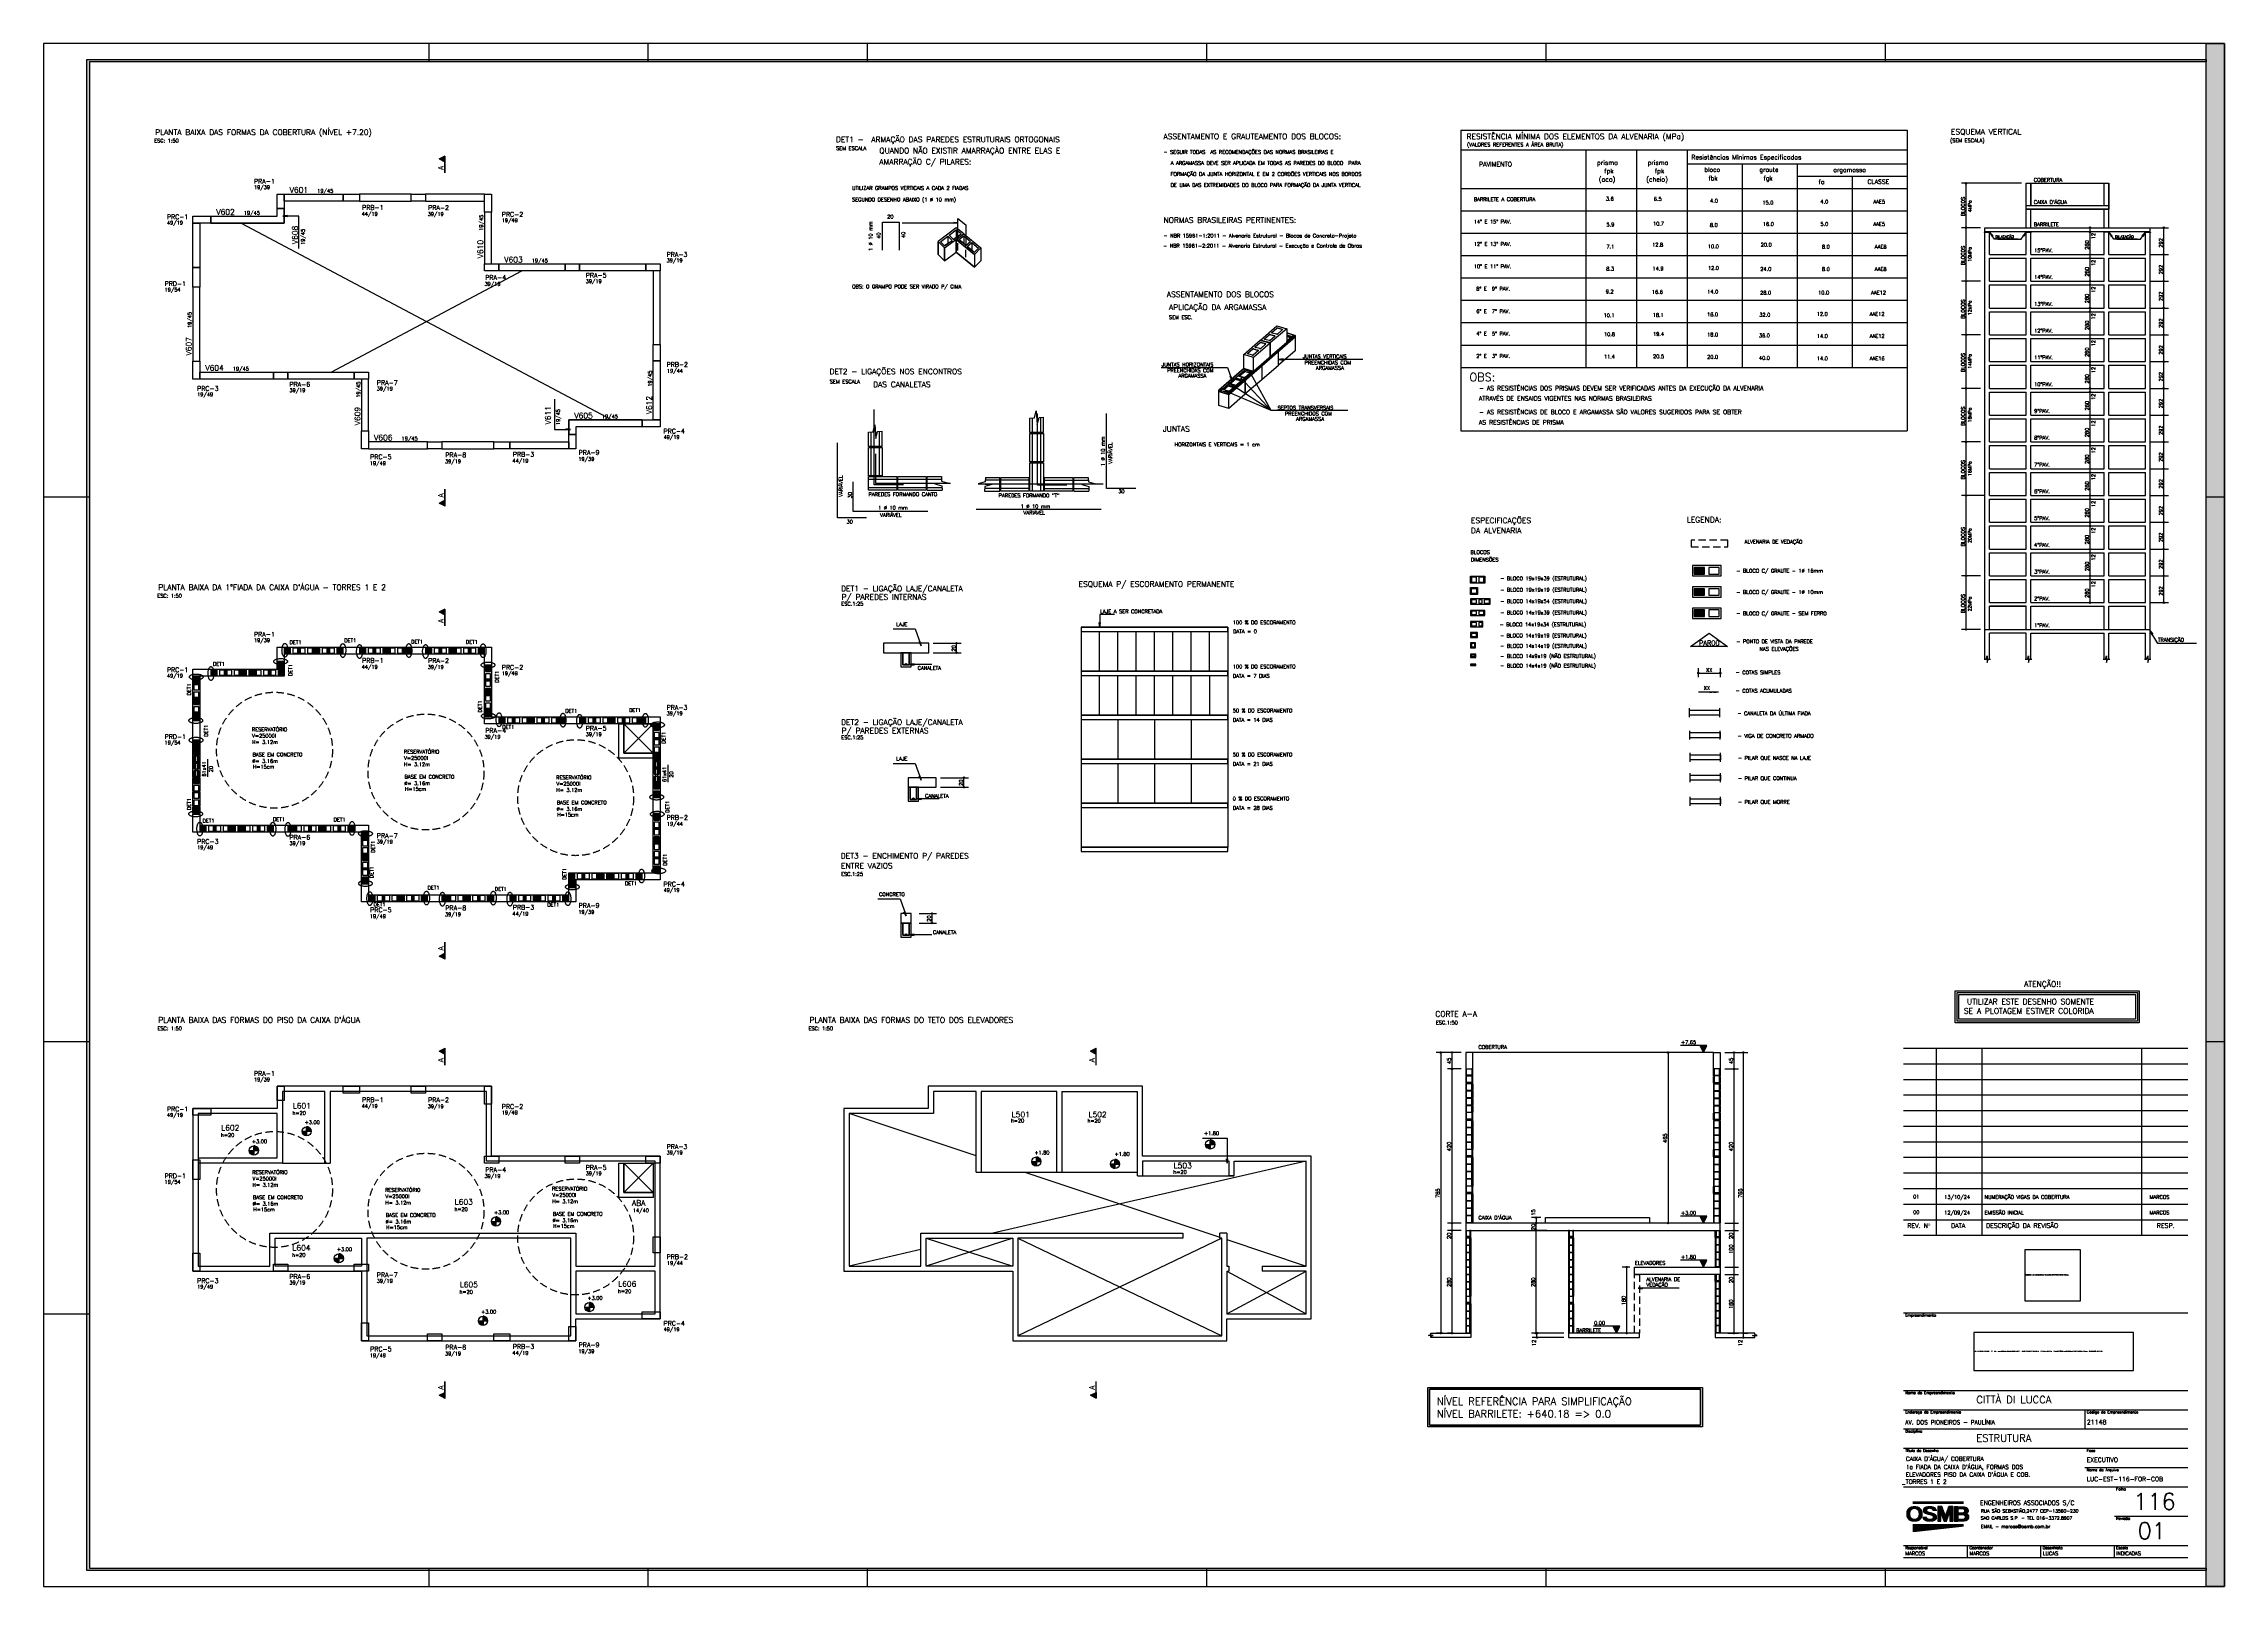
# Model space of a CAD drawing. Extents: x -334 to 5611, y 589 to 4794.
import ezdxf

# ---------------------------------------------------------------- set-up
doc = ezdxf.new("R2010")
doc.units = 0
doc.header["$LTSCALE"] = 100
doc.header["$MEASUREMENT"] = 0
for name, pattern in [('ESTILO_TQS_0001', [0.85, 0.7, -0.15]), ('ESTILO_TQS_0002', [0.3, 0.2, -0.1]), ('ESTILO_TQS_0004', [2.4, 1.5, 0.2, 0.15, -0.2, 0.15, -0.2])]:
    doc.linetypes.add(name, pattern=pattern)
doc.layers.get('0').update_dxf_attribs({"color": 245, "linetype": 'CONTINUOUS'})
for name, color, linetype in [('01', 7, 'CONTINUOUS'), ('10', 7, 'CONTINUOUS'), ('100', 7, 'CONTINUOUS'), ('101', 7, 'CONTINUOUS'), ('102', 7, 'CONTINUOUS'), ('104', 7, 'CONTINUOUS'), ('11', 7, 'CONTINUOUS'), ('12', 7, 'CONTINUOUS'), ('13', 7, 'CONTINUOUS'), ('16', 5, 'CONTINUOUS'), ('17', 5, 'CONTINUOUS'), ('19', 5, 'CONTINUOUS'), ('2', 7, 'CONTINUOUS'), ('203', 7, 'ESTILO_TQS_0001'), ('205', 7, 'ESTILO_TQS_0004'), ('207', 1, 'CONTINUOUS'), ('21', 7, 'CONTINUOUS'), ('210', 7, 'ESTILO_TQS_0002'), ('212', 3, 'CONTINUOUS'), ('215', 7, 'CONTINUOUS'), ('216', 2, 'CONTINUOUS'), ('217', 3, 'CONTINUOUS'), ('218', 1, 'CONTINUOUS'), ('219', 4, 'CONTINUOUS'), ('220', 3, 'CONTINUOUS'), ('221', 102, 'CONTINUOUS'), ('223', 7, 'CONTINUOUS'), ('227', 3, 'CONTINUOUS'), ('229', 7, 'CONTINUOUS'), ('230', 7, 'CONTINUOUS'), ('231', 4, 'CONTINUOUS'), ('235', 7, 'CONTINUOUS'), ('237', 7, 'CONTINUOUS'), ('241', 7, 'CONTINUOUS'), ('246', 7, 'CONTINUOUS'), ('248', 5, 'CONTINUOUS'), ('3', 1, 'CONTINUOUS'), ('30', 7, 'CONTINUOUS'), ('4', 7, 'CONTINUOUS'), ('7', 2, 'CONTINUOUS'), ('8', 7, 'CONTINUOUS'), ('9', 3, 'CONTINUOUS'), ('TEX1', 7, 'CONTINUOUS'), ('TEX2', 7, 'CONTINUOUS')]:
    doc.layers.add(name, color=color, linetype=linetype)
doc.styles.get("Standard").update_dxf_attribs({"font": 'ROMANS.SHX'})

# ---------------------------------------------------------------- blocks, each defined once
blk = doc.blocks.new('H19', base_point=(-13899.373904, 10592.007577))
for p, q in [((-9591.873904, 10944.44117), (-9591.873904, 10950.335702)), ((-9591.373904, 10944.44117), (-9591.373904, 10950.335702)), ((-9590.873904, 10944.44117), (-9590.873904, 10950.335702)), ((-9590.373904, 10944.44117), (-9590.373904, 10950.335702)), ((-9589.873904, 10944.44117), (-9589.873904, 10950.335702)), ((-9589.373904, 10944.44117), (-9589.373904, 10950.335702)), ((-9588.873904, 10944.44117), (-9588.873904, 10950.335702)), ((-9588.373904, 10944.44117), (-9588.373904, 10950.335702)), ((-9587.873904, 10944.44117), (-9587.873904, 10950.335702)), ((-9587.373904, 10944.44117), (-9587.373904, 10950.335702)), ((-9586.873904, 10944.44117), (-9586.873904, 10950.335702)), ((-9586.373904, 10944.44117), (-9586.373904, 10950.335702)), ((-9585.873904, 10944.44117), (-9585.873904, 10950.335702)), ((-9585.373904, 10944.44117), (-9585.373904, 10950.335702)), ((-9584.873904, 10944.44117), (-9584.873904, 10950.335702)), ((-9584.373904, 10944.44117), (-9584.373904, 10950.335702)), ((-9583.873904, 10944.44117), (-9583.873904, 10950.335702)), ((-9583.373904, 10944.44117), (-9583.373904, 10950.335702)), ((-9582.873904, 10944.44117), (-9582.873904, 10950.335702)), ((-9582.373904, 10944.44117), (-9582.373904, 10950.335702)), ((-9581.873904, 10944.44117), (-9581.873904, 10950.335702)), ((-9581.373904, 10944.44117), (-9581.373904, 10950.335702)), ((-9580.873904, 10944.44117), (-9580.873904, 10950.335702)), ((-9580.373904, 10944.44117), (-9580.373904, 10950.335702)), ((-9579.873904, 10944.44117), (-9579.873904, 10950.335702)), ((-9579.373904, 10944.44117), (-9579.373904, 10950.335702)), ((-9578.873904, 10944.44117), (-9578.873904, 10950.335702)), ((-9578.373904, 10944.44117), (-9578.373904, 10950.335702)), ((-9577.873904, 10944.44117), (-9577.873904, 10950.335702)), ((-9577.373904, 10944.44117), (-9577.373904, 10950.335702)), ((-9576.873904, 10944.44117), (-9576.873904, 10950.335702)), ((-9576.373904, 10944.44117), (-9576.373904, 10950.335702)), ((-9575.873904, 10944.44117), (-9575.873904, 10950.335702)), ((-9575.373904, 10944.44117), (-9575.373904, 10950.335702)), ((-9574.873904, 10944.44117), (-9574.873904, 10950.335702)), ((-9574.373904, 10944.44117), (-9574.373904, 10950.335702)), ((-9573.873904, 10944.44117), (-9573.873904, 10950.335702)), ((-9573.373904, 10944.44117), (-9573.373904, 10950.335702)), ((-9572.873904, 10944.44117), (-9572.873904, 10950.335702)), ((-9572.373904, 10944.44117), (-9572.373904, 10950.335702)), ((-9571.873904, 10944.44117), (-9571.873904, 10950.335702)), ((-9571.373904, 10944.44117), (-9571.373904, 10950.335702)), ((-9570.873904, 10944.44117), (-9570.873904, 10950.335702)), ((-9570.373904, 10944.44117), (-9570.373904, 10950.335702)), ((-9569.873904, 10944.44117), (-9569.873904, 10950.335702)), ((-9569.373904, 10944.44117), (-9569.373904, 10950.335702)), ((-9568.873904, 10944.44117), (-9568.873904, 10950.335702)), ((-9568.373904, 10944.44117), (-9568.373904, 10950.335702)), ((-9567.873904, 10944.44117), (-9567.873904, 10950.335702)), ((-9567.373904, 10944.44117), (-9567.373904, 10950.335702)), ((-9566.873904, 10944.44117), (-9566.873904, 10950.335702)), ((-9566.373904, 10944.44117), (-9566.373904, 10950.335702)), ((-9565.873904, 10944.44117), (-9565.873904, 10950.335702)), ((-9565.373904, 10944.44117), (-9565.373904, 10950.335702)), ((-9564.873904, 10944.44117), (-9564.873904, 10950.335702)), ((-9564.373904, 10944.44117), (-9564.373904, 10950.335702)), ((-9563.873904, 10944.44117), (-9563.873904, 10950.335702)), ((-9563.373904, 10944.44117), (-9563.373904, 10950.335702)), ((-9562.873904, 10944.44117), (-9562.873904, 10950.335702)), ((-9562.373904, 10944.44117), (-9562.373904, 10950.335702)), ((-9561.873904, 10944.44117), (-9561.873904, 10950.335702)), ((-9561.373904, 10944.44117), (-9561.373904, 10950.335702)), ((-9560.873904, 10944.44117), (-9560.873904, 10950.335702)), ((-9560.373904, 10944.44117), (-9560.373904, 10950.335702)), ((-9559.873904, 10944.44117), (-9559.873904, 10950.335702)), ((-9559.373904, 10944.44117), (-9559.373904, 10950.335702)), ((-9558.873904, 10944.44117), (-9558.873904, 10950.335702)), ((-9558.373904, 10944.44117), (-9558.373904, 10950.335702)), ((-9557.873904, 10944.44117), (-9557.873904, 10950.335702)), ((-9557.373904, 10944.44117), (-9557.373904, 10950.335702)), ((-9556.873904, 10944.44117), (-9556.873904, 10950.335702)), ((-9556.373904, 10944.44117), (-9556.373904, 10950.335702)), ((-9555.873904, 10944.44117), (-9555.873904, 10950.335702)), ((-9555.373904, 10944.44117), (-9555.373904, 10950.335702)), ((-9554.873904, 10944.44117), (-9554.873904, 10950.335702)), ((-9554.373904, 10944.44117), (-9554.373904, 10950.335702)), ((-9553.873904, 10944.44117), (-9553.873904, 10950.335702)), ((-9553.373904, 10944.44117), (-9553.373904, 10950.335702)), ((-9552.873904, 10944.44117), (-9552.873904, 10950.335702)), ((-9552.373904, 10944.44117), (-9552.373904, 10950.335702)), ((-9551.873904, 10944.44117), (-9551.873904, 10950.335702)), ((-9551.373904, 10944.44117), (-9551.373904, 10950.335702)), ((-9550.873904, 10944.44117), (-9550.873904, 10950.335702)), ((-9550.373904, 10944.44117), (-9550.373904, 10950.335702)), ((-9549.873904, 10944.44117), (-9549.873904, 10950.335702)), ((-9549.373904, 10944.44117), (-9549.373904, 10950.335702)), ((-9548.873904, 10944.44117), (-9548.873904, 10950.335702)), ((-9548.373904, 10944.44117), (-9548.373904, 10950.335702)), ((-9547.873904, 10944.44117), (-9547.873904, 10950.335702)), ((-9547.373904, 10944.44117), (-9547.373904, 10950.335702)), ((-9546.873904, 10944.44117), (-9546.873904, 10950.335702)), ((-9546.373904, 10944.44117), (-9546.373904, 10950.335702)), ((-9545.873904, 10944.44117), (-9545.873904, 10950.335702)), ((-9545.373904, 10944.44117), (-9545.373904, 10950.335702)), ((-9544.873904, 10944.44117), (-9544.873904, 10950.335702)), ((-9544.373904, 10944.44117), (-9544.373904, 10950.335702)), ((-9543.873904, 10944.44117), (-9543.873904, 10950.335702)), ((-9543.373904, 10944.44117), (-9543.373904, 10950.335702)), ((-9542.873904, 10944.44117), (-9542.873904, 10950.335702)), ((-9542.373904, 10944.44117), (-9542.373904, 10950.335702)), ((-9541.873904, 10944.44117), (-9541.873904, 10950.335702)), ((-9541.373904, 10944.44117), (-9541.373904, 10950.335702)), ((-9540.873904, 10944.44117), (-9540.873904, 10950.335702)), ((-9540.373904, 10944.44117), (-9540.373904, 10950.335702)), ((-9539.873904, 10944.44117), (-9539.873904, 10950.335702)), ((-9539.373904, 10944.44117), (-9539.373904, 10950.335702)), ((-9538.873904, 10944.44117), (-9538.873904, 10950.335702)), ((-9538.373904, 10944.44117), (-9538.373904, 10950.335702)), ((-9537.873904, 10944.44117), (-9537.873904, 10950.335702)), ((-9537.373904, 10944.44117), (-9537.373904, 10950.335702)), ((-9536.873904, 10944.44117), (-9536.873904, 10950.335702)), ((-9536.373904, 10944.44117), (-9536.373904, 10950.335702)), ((-9535.873904, 10944.44117), (-9535.873904, 10950.335702)), ((-9535.373904, 10944.44117), (-9535.373904, 10950.335702)), ((-9534.873904, 10944.44117), (-9534.873904, 10950.335702)), ((-9534.373904, 10944.44117), (-9534.373904, 10950.335702)), ((-9533.873904, 10944.44117), (-9533.873904, 10950.335702)), ((-9533.373904, 10944.44117), (-9533.373904, 10950.335702)), ((-9532.873904, 10944.44117), (-9532.873904, 10950.335702)), ((-9532.373904, 10944.44117), (-9532.373904, 10950.335702)), ((-9531.873904, 10944.44117), (-9531.873904, 10950.335702)), ((-9531.373904, 10944.44117), (-9531.373904, 10950.335702)), ((-9530.873904, 10944.44117), (-9530.873904, 10950.335702)), ((-9530.373904, 10944.44117), (-9530.373904, 10950.335702)), ((-9529.873904, 10944.44117), (-9529.873904, 10950.335702)), ((-9529.373904, 10944.44117), (-9529.373904, 10950.335702)), ((-9528.873904, 10944.44117), (-9528.873904, 10950.335702)), ((-9528.373904, 10944.44117), (-9528.373904, 10950.335702)), ((-9527.873904, 10944.44117), (-9527.873904, 10950.335702)), ((-9527.373904, 10944.44117), (-9527.373904, 10950.335702)), ((-9526.873904, 10944.44117), (-9526.873904, 10950.335702)), ((-9526.373904, 10944.44117), (-9526.373904, 10950.335702)), ((-9525.873904, 10944.44117), (-9525.873904, 10950.335702)), ((-9525.373904, 10944.44117), (-9525.373904, 10950.335702)), ((-9524.873904, 10944.44117), (-9524.873904, 10950.335702)), ((-9524.373904, 10944.44117), (-9524.373904, 10950.335702)), ((-9523.873904, 10944.44117), (-9523.873904, 10950.335702)), ((-9523.373904, 10944.44117), (-9523.373904, 10950.335702)), ((-9522.873904, 10944.44117), (-9522.873904, 10950.335702)), ((-9522.373904, 10944.44117), (-9522.373904, 10950.335702)), ((-9521.873904, 10944.44117), (-9521.873904, 10950.335702)), ((-9521.373904, 10944.44117), (-9521.373904, 10950.335702)), ((-9520.873904, 10944.44117), (-9520.873904, 10950.335702)), ((-9520.373904, 10944.44117), (-9520.373904, 10950.335702)), ((-9519.873904, 10944.44117), (-9519.873904, 10950.335702)), ((-9519.373904, 10944.44117), (-9519.373904, 10950.335702)), ((-9518.873904, 10944.44117), (-9518.873904, 10950.335702)), ((-9518.373904, 10944.44117), (-9518.373904, 10950.335702)), ((-9517.873904, 10944.44117), (-9517.873904, 10950.335702)), ((-9517.373904, 10944.44117), (-9517.373904, 10950.335702)), ((-9516.873904, 10944.44117), (-9516.873904, 10950.335702)), ((-9516.373904, 10944.44117), (-9516.373904, 10950.335702)), ((-9515.873904, 10944.44117), (-9515.873904, 10950.335702)), ((-9515.373904, 10944.44117), (-9515.373904, 10950.335702)), ((-9514.873904, 10944.44117), (-9514.873904, 10950.335702)), ((-9514.373904, 10944.44117), (-9514.373904, 10950.335702)), ((-9513.873904, 10944.44117), (-9513.873904, 10950.335702)), ((-9513.373904, 10944.44117), (-9513.373904, 10950.335702)), ((-9512.873904, 10944.44117), (-9512.873904, 10950.335702)), ((-9512.373904, 10944.44117), (-9512.373904, 10950.335702)), ((-9511.873904, 10944.44117), (-9511.873904, 10950.335702)), ((-9511.373904, 10944.44117), (-9511.373904, 10950.335702)), ((-9510.873904, 10944.44117), (-9510.873904, 10950.335702)), ((-9510.373904, 10944.44117), (-9510.373904, 10950.335702)), ((-9509.873904, 10944.44117), (-9509.873904, 10950.335702)), ((-9509.373904, 10944.44117), (-9509.373904, 10950.335702)), ((-9508.873904, 10944.44117), (-9508.873904, 10950.335702)), ((-9508.373904, 10944.44117), (-9508.373904, 10950.335702)), ((-9507.873904, 10944.44117), (-9507.873904, 10950.335702)), ((-9507.373904, 10944.44117), (-9507.373904, 10950.335702)), ((-9506.873904, 10944.44117), (-9506.873904, 10950.335702)), ((-9506.373904, 10944.44117), (-9506.373904, 10950.335702)), ((-9505.873904, 10944.44117), (-9505.873904, 10950.335702)), ((-9505.373904, 10944.44117), (-9505.373904, 10950.335702)), ((-9504.873904, 10944.44117), (-9504.873904, 10950.335702)), ((-9504.373904, 10944.44117), (-9504.373904, 10950.335702)), ((-9503.873904, 10944.44117), (-9503.873904, 10950.335702)), ((-9503.373904, 10944.44117), (-9503.373904, 10950.335702)), ((-9502.873904, 10944.44117), (-9502.873904, 10950.335702)), ((-9502.373904, 10944.44117), (-9502.373904, 10950.335702)), ((-9501.873904, 10944.44117), (-9501.873904, 10950.335702)), ((-9501.373904, 10944.44117), (-9501.373904, 10950.335702)), ((-9500.873904, 10944.44117), (-9500.873904, 10950.335702)), ((-9500.373904, 10944.44117), (-9500.373904, 10950.335702)), ((-9499.873904, 10944.44117), (-9499.873904, 10950.335702)), ((-9499.373904, 10944.44117), (-9499.373904, 10950.335702)), ((-9498.873904, 10944.44117), (-9498.873904, 10950.335702)), ((-9498.373904, 10944.44117), (-9498.373904, 10950.335702)), ((-9497.873904, 10944.44117), (-9497.873904, 10950.335702)), ((-9497.373904, 10944.44117), (-9497.373904, 10950.335702)), ((-9496.873904, 10944.44117), (-9496.873904, 10950.335702)), ((-9496.373904, 10944.44117), (-9496.373904, 10950.335702)), ((-9495.873904, 10944.44117), (-9495.873904, 10950.335702)), ((-9495.373904, 10944.44117), (-9495.373904, 10950.335702)), ((-9494.873904, 10944.44117), (-9494.873904, 10950.335702)), ((-9494.373904, 10944.44117), (-9494.373904, 10950.335702)), ((-9493.873904, 10944.44117), (-9493.873904, 10950.335702)), ((-9493.373904, 10944.44117), (-9493.373904, 10950.335702)), ((-9492.873904, 10944.44117), (-9492.873904, 10950.335702)), ((-9492.373904, 10944.44117), (-9492.373904, 10950.335702)), ((-9491.873904, 10944.44117), (-9491.873904, 10950.335702)), ((-9491.373904, 10944.44117), (-9491.373904, 10950.335702)), ((-9490.873904, 10944.44117), (-9490.873904, 10950.335702)), ((-9490.373904, 10944.44117), (-9490.373904, 10950.335702)), ((-9489.873904, 10944.44117), (-9489.873904, 10950.335702)), ((-9489.373904, 10944.44117), (-9489.373904, 10950.335702)), ((-9488.873904, 10944.44117), (-9488.873904, 10950.335702)), ((-9488.373904, 10944.44117), (-9488.373904, 10950.335702)), ((-9487.873904, 10944.44117), (-9487.873904, 10950.335702)), ((-9487.373904, 10944.44117), (-9487.373904, 10950.335702)), ((-9486.873904, 10944.44117), (-9486.873904, 10950.335702)), ((-9486.373904, 10944.44117), (-9486.373904, 10950.335702)), ((-9485.873904, 10944.44117), (-9485.873904, 10950.335702)), ((-9485.373904, 10944.44117), (-9485.373904, 10950.335702)), ((-9484.873904, 10944.44117), (-9484.873904, 10950.335702)), ((-9484.373904, 10944.44117), (-9484.373904, 10950.335702)), ((-9483.873904, 10944.44117), (-9483.873904, 10950.335702)), ((-9483.373904, 10944.44117), (-9483.373904, 10950.335702)), ((-9482.873904, 10944.44117), (-9482.873904, 10950.335702)), ((-9482.373904, 10944.44117), (-9482.373904, 10950.335702)), ((-9481.873904, 10944.44117), (-9481.873904, 10950.335702)), ((-9481.373904, 10944.44117), (-9481.373904, 10950.335702)), ((-9480.873904, 10944.44117), (-9480.873904, 10950.335702)), ((-9480.373904, 10944.44117), (-9480.373904, 10950.335702)), ((-9479.873904, 10944.44117), (-9479.873904, 10950.335702)), ((-9479.373904, 10944.44117), (-9479.373904, 10950.335702)), ((-9478.873904, 10944.44117), (-9478.873904, 10950.335702)), ((-9478.373904, 10944.44117), (-9478.373904, 10950.335702)), ((-9477.873904, 10944.44117), (-9477.873904, 10950.335702)), ((-9477.373904, 10944.44117), (-9477.373904, 10950.335702)), ((-9476.873904, 10944.44117), (-9476.873904, 10950.335702)), ((-9476.373904, 10944.44117), (-9476.373904, 10950.335702)), ((-9475.873904, 10944.44117), (-9475.873904, 10950.335702)), ((-9475.373904, 10944.44117), (-9475.373904, 10950.335702)), ((-9474.873904, 10944.44117), (-9474.873904, 10950.335702)), ((-9474.373904, 10944.44117), (-9474.373904, 10950.335702)), ((-9473.873904, 10944.44117), (-9473.873904, 10950.335702)), ((-9473.373904, 10944.44117), (-9473.373904, 10950.335702)), ((-9472.873904, 10944.44117), (-9472.873904, 10950.335702)), ((-9472.373904, 10944.44117), (-9472.373904, 10950.335702)), ((-9471.873904, 10944.44117), (-9471.873904, 10950.335702)), ((-9471.373904, 10944.44117), (-9471.373904, 10950.335702)), ((-9470.873904, 10944.44117), (-9470.873904, 10950.335702)), ((-9470.373904, 10944.44117), (-9470.373904, 10950.335702)), ((-9469.873904, 10944.44117), (-9469.873904, 10950.335702)), ((-9469.373904, 10944.44117), (-9469.373904, 10950.335702)), ((-9468.873904, 10944.44117), (-9468.873904, 10950.335702)), ((-9468.373904, 10944.44117), (-9468.373904, 10950.335702))]:
    blk.add_line(p, q)
blk = doc.blocks.new('H20', base_point=(-13899.373904, 10592.007577))
for p, q in [((-9607.604373, 10915.726327), (-9607.604373, 10923.386483)), ((-9607.104373, 10913.046639), (-9607.104373, 10926.085702)), ((-9606.604373, 10911.960702), (-9606.604373, 10927.171639)), ((-9606.104373, 10910.87867), (-9606.104373, 10928.257577)), ((-9605.604373, 10909.792733), (-9605.604373, 10929.343514)), ((-9605.104373, 10908.710702), (-9605.104373, 10930.433358)), ((-9604.604373, 10907.937264), (-9604.604373, 10931.202889)), ((-9604.104373, 10907.402108), (-9604.104373, 10931.734139)), ((-9603.604373, 10906.870858), (-9603.604373, 10932.269295)), ((-9603.104373, 10906.335702), (-9603.104373, 10932.800545)), ((-9602.604373, 10905.800545), (-9602.604373, 10933.335702)), ((-9602.104373, 10905.265389), (-9602.104373, 10933.866952)), ((-9601.604373, 10904.730233), (-9601.604373, 10934.402108)), ((-9601.104373, 10904.198983), (-9601.104373, 10934.933358)), ((-9600.604373, 10903.874764), (-9600.604373, 10935.257577)), ((-9600.104373, 10923.741952), (-9600.104373, 10935.507577)), ((-9599.604373, 10925.140389), (-9599.604373, 10935.757577)), ((-9599.104373, 10926.538827), (-9599.104373, 10936.007577)), ((-9598.604373, 10927.480233), (-9598.604373, 10936.257577)), ((-9598.104373, 10928.105233), (-9598.104373, 10936.507577)), ((-9597.604373, 10928.730233), (-9597.604373, 10936.757577)), ((-9597.104373, 10929.355233), (-9597.104373, 10937.007577)), ((-9596.604373, 10929.945077), (-9596.604373, 10937.257577)), ((-9596.104373, 10930.214608), (-9596.104373, 10937.507577)), ((-9595.604373, 10930.488045), (-9595.604373, 10937.757577)), ((-9595.104373, 10930.761483), (-9595.104373, 10937.843514)), ((-9594.604373, 10931.03492), (-9594.604373, 10937.917733)), ((-9594.104373, 10931.304452), (-9594.104373, 10937.988045)), ((-9593.604373, 10931.577889), (-9593.604373, 10938.062264)), ((-9593.104373, 10931.765389), (-9593.104373, 10938.132577)), ((-9592.604373, 10931.839608), (-9592.604373, 10938.206795)), ((-9592.104373, 10931.917733), (-9592.104373, 10938.281014)), ((-9591.604373, 10931.991952), (-9591.604373, 10938.351327)), ((-9591.104373, 10932.070077), (-9591.104373, 10938.425545)), ((-9590.604373, 10932.144295), (-9590.604373, 10938.495858)), ((-9590.104373, 10932.22242), (-9590.104373, 10938.570077)), ((-9589.604373, 10932.296639), (-9589.604373, 10938.640389)), ((-9589.104373, 10932.374764), (-9589.104373, 10938.714608)), ((-9600.104373, 10903.632577), (-9600.104373, 10915.44117)), ((-9599.604373, 10903.386483), (-9599.604373, 10914.06617)), ((-9599.104373, 10903.140389), (-9599.104373, 10912.687264)), ((-9598.604373, 10902.894295), (-9598.604373, 10911.75367)), ((-9598.104373, 10902.652108), (-9598.104373, 10911.12867)), ((-9597.604373, 10902.406014), (-9597.604373, 10910.50367)), ((-9597.104373, 10902.15992), (-9597.104373, 10909.874764)), ((-9596.604373, 10901.913827), (-9596.604373, 10909.288827)), ((-9596.104373, 10901.671639), (-9596.104373, 10909.015389)), ((-9595.604373, 10901.425545), (-9595.604373, 10908.745858)), ((-9595.104373, 10901.335702), (-9595.104373, 10908.47242)), ((-9594.604373, 10901.265389), (-9594.604373, 10908.198983)), ((-9594.104373, 10901.19117), (-9594.104373, 10907.925545)), ((-9593.604373, 10901.116952), (-9593.604373, 10907.656014)), ((-9593.104373, 10901.042733), (-9593.104373, 10907.468514)), ((-9592.604373, 10900.97242), (-9592.604373, 10907.390389)), ((-9592.104373, 10900.898202), (-9592.104373, 10907.312264)), ((-9591.604373, 10900.823983), (-9591.604373, 10907.234139)), ((-9591.104373, 10900.749764), (-9591.104373, 10907.15992)), ((-9590.604373, 10900.679452), (-9590.604373, 10907.081795)), ((-9590.104373, 10900.605233), (-9590.104373, 10907.00367)), ((-9589.604373, 10900.531014), (-9589.604373, 10906.925545)), ((-9589.104373, 10900.456795), (-9589.104373, 10906.851327))]:
    blk.add_line(p, q)
blk = doc.blocks.new('H21', base_point=(-13899.373904, 10592.007577))
for p, q in [((-9607.604373, 10915.726327), (-9607.604373, 10923.386483)), ((-9607.104373, 10913.046639), (-9607.104373, 10926.085702)), ((-9606.604373, 10911.960702), (-9606.604373, 10927.171639)), ((-9606.104373, 10910.87867), (-9606.104373, 10928.257577)), ((-9605.604373, 10909.792733), (-9605.604373, 10929.343514)), ((-9605.104373, 10908.710702), (-9605.104373, 10930.433358)), ((-9604.604373, 10907.937264), (-9604.604373, 10931.202889)), ((-9604.104373, 10907.402108), (-9604.104373, 10931.734139)), ((-9603.604373, 10906.870858), (-9603.604373, 10932.269295)), ((-9603.104373, 10906.335702), (-9603.104373, 10932.800545)), ((-9602.604373, 10905.800545), (-9602.604373, 10933.335702)), ((-9602.104373, 10905.265389), (-9602.104373, 10933.866952)), ((-9601.604373, 10904.730233), (-9601.604373, 10934.402108)), ((-9601.104373, 10904.198983), (-9601.104373, 10934.933358)), ((-9600.604373, 10903.874764), (-9600.604373, 10935.257577)), ((-9600.104373, 10923.741952), (-9600.104373, 10935.507577)), ((-9599.604373, 10925.140389), (-9599.604373, 10935.757577)), ((-9599.104373, 10926.538827), (-9599.104373, 10936.007577)), ((-9598.604373, 10927.480233), (-9598.604373, 10936.257577)), ((-9598.104373, 10928.105233), (-9598.104373, 10936.507577)), ((-9597.604373, 10928.730233), (-9597.604373, 10936.757577)), ((-9597.104373, 10929.355233), (-9597.104373, 10937.007577)), ((-9596.604373, 10929.945077), (-9596.604373, 10937.257577)), ((-9596.104373, 10930.214608), (-9596.104373, 10937.507577)), ((-9595.604373, 10930.488045), (-9595.604373, 10937.757577)), ((-9595.104373, 10930.761483), (-9595.104373, 10937.843514)), ((-9594.604373, 10931.03492), (-9594.604373, 10937.917733)), ((-9594.104373, 10931.304452), (-9594.104373, 10937.988045)), ((-9593.604373, 10931.577889), (-9593.604373, 10938.062264)), ((-9593.104373, 10931.765389), (-9593.104373, 10938.132577)), ((-9592.604373, 10931.839608), (-9592.604373, 10938.206795)), ((-9592.104373, 10931.917733), (-9592.104373, 10938.281014)), ((-9591.604373, 10931.991952), (-9591.604373, 10938.351327)), ((-9591.104373, 10932.070077), (-9591.104373, 10938.425545)), ((-9590.604373, 10932.144295), (-9590.604373, 10938.495858)), ((-9590.104373, 10932.22242), (-9590.104373, 10938.570077)), ((-9589.604373, 10932.296639), (-9589.604373, 10938.640389)), ((-9589.104373, 10932.374764), (-9589.104373, 10938.714608)), ((-9600.104373, 10903.632577), (-9600.104373, 10915.44117)), ((-9599.604373, 10903.386483), (-9599.604373, 10914.06617)), ((-9599.104373, 10903.140389), (-9599.104373, 10912.687264)), ((-9598.604373, 10902.894295), (-9598.604373, 10911.75367)), ((-9598.104373, 10902.652108), (-9598.104373, 10911.12867)), ((-9597.604373, 10902.406014), (-9597.604373, 10910.50367)), ((-9597.104373, 10902.15992), (-9597.104373, 10909.874764)), ((-9596.604373, 10901.913827), (-9596.604373, 10909.288827)), ((-9596.104373, 10901.671639), (-9596.104373, 10909.015389)), ((-9595.604373, 10901.425545), (-9595.604373, 10908.745858)), ((-9595.104373, 10901.335702), (-9595.104373, 10908.47242)), ((-9594.604373, 10901.265389), (-9594.604373, 10908.198983)), ((-9594.104373, 10901.19117), (-9594.104373, 10907.925545)), ((-9593.604373, 10901.116952), (-9593.604373, 10907.656014)), ((-9593.104373, 10901.042733), (-9593.104373, 10907.468514)), ((-9592.604373, 10900.97242), (-9592.604373, 10907.390389)), ((-9592.104373, 10900.898202), (-9592.104373, 10907.312264)), ((-9591.604373, 10900.823983), (-9591.604373, 10907.234139)), ((-9591.104373, 10900.749764), (-9591.104373, 10907.15992)), ((-9590.604373, 10900.679452), (-9590.604373, 10907.081795)), ((-9590.104373, 10900.605233), (-9590.104373, 10907.00367)), ((-9589.604373, 10900.531014), (-9589.604373, 10906.925545)), ((-9589.104373, 10900.456795), (-9589.104373, 10906.851327))]:
    blk.add_line(p, q)
blk = doc.blocks.new('H22', base_point=(-13899.373904, 10592.007577))
for p, q in [((-9607.604373, 10915.726327), (-9607.604373, 10923.386483)), ((-9607.104373, 10913.046639), (-9607.104373, 10926.085702)), ((-9606.604373, 10911.960702), (-9606.604373, 10927.171639)), ((-9606.104373, 10910.87867), (-9606.104373, 10928.257577)), ((-9605.604373, 10909.792733), (-9605.604373, 10929.343514)), ((-9605.104373, 10908.710702), (-9605.104373, 10930.433358)), ((-9604.604373, 10907.937264), (-9604.604373, 10931.202889)), ((-9604.104373, 10907.402108), (-9604.104373, 10931.734139)), ((-9603.604373, 10906.870858), (-9603.604373, 10932.269295)), ((-9603.104373, 10906.335702), (-9603.104373, 10932.800545)), ((-9602.604373, 10905.800545), (-9602.604373, 10933.335702)), ((-9602.104373, 10905.265389), (-9602.104373, 10933.866952)), ((-9601.604373, 10904.730233), (-9601.604373, 10934.402108)), ((-9601.104373, 10904.198983), (-9601.104373, 10934.933358)), ((-9600.604373, 10903.874764), (-9600.604373, 10935.257577)), ((-9600.104373, 10923.741952), (-9600.104373, 10935.507577)), ((-9599.604373, 10925.140389), (-9599.604373, 10935.757577)), ((-9599.104373, 10926.538827), (-9599.104373, 10936.007577)), ((-9598.604373, 10927.480233), (-9598.604373, 10936.257577)), ((-9598.104373, 10928.105233), (-9598.104373, 10936.507577)), ((-9597.604373, 10928.730233), (-9597.604373, 10936.757577)), ((-9597.104373, 10929.355233), (-9597.104373, 10937.007577)), ((-9596.604373, 10929.945077), (-9596.604373, 10937.257577)), ((-9596.104373, 10930.214608), (-9596.104373, 10937.507577)), ((-9595.604373, 10930.488045), (-9595.604373, 10937.757577)), ((-9595.104373, 10930.761483), (-9595.104373, 10937.843514)), ((-9594.604373, 10931.03492), (-9594.604373, 10937.917733)), ((-9594.104373, 10931.304452), (-9594.104373, 10937.988045)), ((-9593.604373, 10931.577889), (-9593.604373, 10938.062264)), ((-9593.104373, 10931.765389), (-9593.104373, 10938.132577)), ((-9592.604373, 10931.839608), (-9592.604373, 10938.206795)), ((-9592.104373, 10931.917733), (-9592.104373, 10938.281014)), ((-9591.604373, 10931.991952), (-9591.604373, 10938.351327)), ((-9591.104373, 10932.070077), (-9591.104373, 10938.425545)), ((-9590.604373, 10932.144295), (-9590.604373, 10938.495858)), ((-9590.104373, 10932.22242), (-9590.104373, 10938.570077)), ((-9589.604373, 10932.296639), (-9589.604373, 10938.640389)), ((-9589.104373, 10932.374764), (-9589.104373, 10938.714608)), ((-9600.104373, 10903.632577), (-9600.104373, 10915.44117)), ((-9599.604373, 10903.386483), (-9599.604373, 10914.06617)), ((-9599.104373, 10903.140389), (-9599.104373, 10912.687264)), ((-9598.604373, 10902.894295), (-9598.604373, 10911.75367)), ((-9598.104373, 10902.652108), (-9598.104373, 10911.12867)), ((-9597.604373, 10902.406014), (-9597.604373, 10910.50367)), ((-9597.104373, 10902.15992), (-9597.104373, 10909.874764)), ((-9596.604373, 10901.913827), (-9596.604373, 10909.288827)), ((-9596.104373, 10901.671639), (-9596.104373, 10909.015389)), ((-9595.604373, 10901.425545), (-9595.604373, 10908.745858)), ((-9595.104373, 10901.335702), (-9595.104373, 10908.47242)), ((-9594.604373, 10901.265389), (-9594.604373, 10908.198983)), ((-9594.104373, 10901.19117), (-9594.104373, 10907.925545)), ((-9593.604373, 10901.116952), (-9593.604373, 10907.656014)), ((-9593.104373, 10901.042733), (-9593.104373, 10907.468514)), ((-9592.604373, 10900.97242), (-9592.604373, 10907.390389)), ((-9592.104373, 10900.898202), (-9592.104373, 10907.312264)), ((-9591.604373, 10900.823983), (-9591.604373, 10907.234139)), ((-9591.104373, 10900.749764), (-9591.104373, 10907.15992)), ((-9590.604373, 10900.679452), (-9590.604373, 10907.081795)), ((-9590.104373, 10900.605233), (-9590.104373, 10907.00367)), ((-9589.604373, 10900.531014), (-9589.604373, 10906.925545)), ((-9589.104373, 10900.456795), (-9589.104373, 10906.851327))]:
    blk.add_line(p, q)
blk = doc.blocks.new('H23', base_point=(-13899.373904, 10592.007577))
for p, q in [((-9607.604373, 10915.726327), (-9607.604373, 10923.386483)), ((-9607.104373, 10913.046639), (-9607.104373, 10926.085702)), ((-9606.604373, 10911.960702), (-9606.604373, 10927.171639)), ((-9606.104373, 10910.87867), (-9606.104373, 10928.257577)), ((-9605.604373, 10909.792733), (-9605.604373, 10929.343514)), ((-9605.104373, 10908.710702), (-9605.104373, 10930.433358)), ((-9604.604373, 10907.937264), (-9604.604373, 10931.202889)), ((-9604.104373, 10907.402108), (-9604.104373, 10931.734139)), ((-9603.604373, 10906.870858), (-9603.604373, 10932.269295)), ((-9603.104373, 10906.335702), (-9603.104373, 10932.800545)), ((-9602.604373, 10905.800545), (-9602.604373, 10933.335702)), ((-9602.104373, 10905.265389), (-9602.104373, 10933.866952)), ((-9601.604373, 10904.730233), (-9601.604373, 10934.402108)), ((-9601.104373, 10904.198983), (-9601.104373, 10934.933358)), ((-9600.604373, 10903.874764), (-9600.604373, 10935.257577)), ((-9600.104373, 10923.741952), (-9600.104373, 10935.507577)), ((-9599.604373, 10925.140389), (-9599.604373, 10935.757577)), ((-9599.104373, 10926.538827), (-9599.104373, 10936.007577)), ((-9598.604373, 10927.480233), (-9598.604373, 10936.257577)), ((-9598.104373, 10928.105233), (-9598.104373, 10936.507577)), ((-9597.604373, 10928.730233), (-9597.604373, 10936.757577)), ((-9597.104373, 10929.355233), (-9597.104373, 10937.007577)), ((-9596.604373, 10929.945077), (-9596.604373, 10937.257577)), ((-9596.104373, 10930.214608), (-9596.104373, 10937.507577)), ((-9595.604373, 10930.488045), (-9595.604373, 10937.757577)), ((-9595.104373, 10930.761483), (-9595.104373, 10937.843514)), ((-9594.604373, 10931.03492), (-9594.604373, 10937.917733)), ((-9594.104373, 10931.304452), (-9594.104373, 10937.988045)), ((-9593.604373, 10931.577889), (-9593.604373, 10938.062264)), ((-9593.104373, 10931.765389), (-9593.104373, 10938.132577)), ((-9592.604373, 10931.839608), (-9592.604373, 10938.206795)), ((-9592.104373, 10931.917733), (-9592.104373, 10938.281014)), ((-9591.604373, 10931.991952), (-9591.604373, 10938.351327)), ((-9591.104373, 10932.070077), (-9591.104373, 10938.425545)), ((-9590.604373, 10932.144295), (-9590.604373, 10938.495858)), ((-9590.104373, 10932.22242), (-9590.104373, 10938.570077)), ((-9589.604373, 10932.296639), (-9589.604373, 10938.640389)), ((-9589.104373, 10932.374764), (-9589.104373, 10938.714608)), ((-9600.104373, 10903.632577), (-9600.104373, 10915.44117)), ((-9599.604373, 10903.386483), (-9599.604373, 10914.06617)), ((-9599.104373, 10903.140389), (-9599.104373, 10912.687264)), ((-9598.604373, 10902.894295), (-9598.604373, 10911.75367)), ((-9598.104373, 10902.652108), (-9598.104373, 10911.12867)), ((-9597.604373, 10902.406014), (-9597.604373, 10910.50367)), ((-9597.104373, 10902.15992), (-9597.104373, 10909.874764)), ((-9596.604373, 10901.913827), (-9596.604373, 10909.288827)), ((-9596.104373, 10901.671639), (-9596.104373, 10909.015389)), ((-9595.604373, 10901.425545), (-9595.604373, 10908.745858)), ((-9595.104373, 10901.335702), (-9595.104373, 10908.47242)), ((-9594.604373, 10901.265389), (-9594.604373, 10908.198983)), ((-9594.104373, 10901.19117), (-9594.104373, 10907.925545)), ((-9593.604373, 10901.116952), (-9593.604373, 10907.656014)), ((-9593.104373, 10901.042733), (-9593.104373, 10907.468514)), ((-9592.604373, 10900.97242), (-9592.604373, 10907.390389)), ((-9592.104373, 10900.898202), (-9592.104373, 10907.312264)), ((-9591.604373, 10900.823983), (-9591.604373, 10907.234139)), ((-9591.104373, 10900.749764), (-9591.104373, 10907.15992)), ((-9590.604373, 10900.679452), (-9590.604373, 10907.081795)), ((-9590.104373, 10900.605233), (-9590.104373, 10907.00367)), ((-9589.604373, 10900.531014), (-9589.604373, 10906.925545)), ((-9589.104373, 10900.456795), (-9589.104373, 10906.851327))]:
    blk.add_line(p, q)
blk = doc.blocks.new('H26', base_point=(-13899.373904, 10592.007577))
for p, q in [((-9481.580935, 10907.277108), (-9481.580935, 10923.046639)), ((-9481.080935, 10931.761483), (-9481.080935, 10937.90992)), ((-9481.080935, 10916.898202), (-9481.080935, 10923.046639)), ((-9480.580935, 10931.761483), (-9480.580935, 10937.90992)), ((-9480.580935, 10916.898202), (-9480.580935, 10923.046639)), ((-9480.080935, 10931.761483), (-9480.080935, 10937.90992)), ((-9480.080935, 10916.898202), (-9480.080935, 10923.046639)), ((-9479.580935, 10931.761483), (-9479.580935, 10937.90992)), ((-9479.580935, 10916.898202), (-9479.580935, 10923.046639)), ((-9479.080935, 10931.761483), (-9479.080935, 10937.90992)), ((-9479.080935, 10916.898202), (-9479.080935, 10923.046639)), ((-9478.580935, 10931.761483), (-9478.580935, 10937.90992)), ((-9478.580935, 10916.898202), (-9478.580935, 10923.046639)), ((-9478.080935, 10931.761483), (-9478.080935, 10937.90992)), ((-9478.080935, 10916.898202), (-9478.080935, 10923.046639)), ((-9477.580935, 10931.761483), (-9477.580935, 10937.90992)), ((-9477.580935, 10916.898202), (-9477.580935, 10923.046639)), ((-9477.080935, 10931.761483), (-9477.080935, 10937.90992)), ((-9477.080935, 10916.898202), (-9477.080935, 10923.046639)), ((-9476.580935, 10931.761483), (-9476.580935, 10937.90992)), ((-9476.580935, 10916.898202), (-9476.580935, 10923.046639)), ((-9476.080935, 10931.761483), (-9476.080935, 10937.90992)), ((-9476.080935, 10916.898202), (-9476.080935, 10923.046639)), ((-9475.580935, 10931.761483), (-9475.580935, 10937.90992)), ((-9475.580935, 10916.898202), (-9475.580935, 10923.046639)), ((-9475.080935, 10931.761483), (-9475.080935, 10937.90992)), ((-9475.080935, 10916.898202), (-9475.080935, 10923.046639)), ((-9474.580935, 10931.761483), (-9474.580935, 10937.90992)), ((-9474.580935, 10916.898202), (-9474.580935, 10923.046639)), ((-9474.080935, 10931.761483), (-9474.080935, 10937.90992)), ((-9474.080935, 10916.898202), (-9474.080935, 10923.046639)), ((-9473.580935, 10931.761483), (-9473.580935, 10937.90992)), ((-9473.580935, 10916.898202), (-9473.580935, 10923.046639)), ((-9473.080935, 10931.761483), (-9473.080935, 10937.90992)), ((-9473.080935, 10916.898202), (-9473.080935, 10923.046639)), ((-9472.580935, 10931.761483), (-9472.580935, 10937.90992)), ((-9472.580935, 10916.898202), (-9472.580935, 10923.046639)), ((-9472.080935, 10931.761483), (-9472.080935, 10937.90992)), ((-9472.080935, 10916.898202), (-9472.080935, 10923.046639)), ((-9471.580935, 10931.761483), (-9471.580935, 10937.90992)), ((-9471.580935, 10916.898202), (-9471.580935, 10923.046639)), ((-9471.080935, 10931.761483), (-9471.080935, 10937.90992)), ((-9471.080935, 10916.898202), (-9471.080935, 10923.046639)), ((-9470.580935, 10931.761483), (-9470.580935, 10937.90992)), ((-9470.580935, 10916.898202), (-9470.580935, 10923.046639)), ((-9470.080935, 10931.761483), (-9470.080935, 10937.90992)), ((-9470.080935, 10916.898202), (-9470.080935, 10923.046639)), ((-9469.580935, 10931.761483), (-9469.580935, 10937.90992)), ((-9469.580935, 10916.898202), (-9469.580935, 10923.046639)), ((-9469.080935, 10931.706795), (-9469.080935, 10937.902108)), ((-9469.080935, 10916.898202), (-9469.080935, 10923.101327)), ((-9468.580935, 10931.648202), (-9468.580935, 10937.855233)), ((-9468.580935, 10916.898202), (-9468.580935, 10923.15992)), ((-9468.080935, 10931.585702), (-9468.080935, 10937.808358)), ((-9468.080935, 10916.84742), (-9468.080935, 10923.22242)), ((-9467.580935, 10931.448983), (-9467.580935, 10937.765389)), ((-9467.580935, 10916.781014), (-9467.580935, 10923.370858)), ((-9467.080935, 10931.241952), (-9467.080935, 10937.718514)), ((-9467.080935, 10916.714608), (-9467.080935, 10923.59742)), ((-9466.580935, 10931.03492), (-9466.580935, 10937.671639)), ((-9466.580935, 10916.62867), (-9466.580935, 10923.827889)), ((-9466.080935, 10930.675545), (-9466.080935, 10937.62867)), ((-9466.080935, 10916.417733), (-9466.080935, 10924.175545)), ((-9465.580935, 10930.226327), (-9465.580935, 10937.581795)), ((-9465.580935, 10916.206795), (-9465.580935, 10924.593514)), ((-9465.080935, 10929.62867), (-9465.080935, 10937.53492)), ((-9465.080935, 10915.999764), (-9465.080935, 10925.179452)), ((-9464.580935, 10928.866952), (-9464.580935, 10937.460702)), ((-9464.580935, 10915.585702), (-9464.580935, 10925.94117)), ((-9464.080935, 10915.171639), (-9464.080935, 10937.296639)), ((-9463.580935, 10914.573983), (-9463.580935, 10937.12867)), ((-9463.080935, 10913.730233), (-9463.080935, 10936.964608)), ((-9462.580935, 10901.839608), (-9462.580935, 10936.800545)), ((-9462.080935, 10902.015389), (-9462.080935, 10936.632577)), ((-9461.580935, 10902.195077), (-9461.580935, 10936.468514)), ((-9461.080935, 10902.374764), (-9461.080935, 10936.304452)), ((-9460.580935, 10902.554452), (-9460.580935, 10936.015389)), ((-9460.080935, 10902.730233), (-9460.080935, 10935.656014)), ((-9459.580935, 10920.523202), (-9459.580935, 10935.300545)), ((-9459.580935, 10902.90992), (-9459.580935, 10920.34742)), ((-9459.080935, 10920.808358), (-9459.080935, 10934.94117)), ((-9459.080935, 10903.19117), (-9459.080935, 10920.136483)), ((-9458.580935, 10921.093514), (-9458.580935, 10934.585702)), ((-9458.580935, 10903.573983), (-9458.580935, 10919.921639)), ((-9458.080935, 10921.382577), (-9458.080935, 10934.226327)), ((-9458.080935, 10903.956795), (-9458.080935, 10919.706795)), ((-9457.580935, 10921.870858), (-9457.580935, 10933.581795)), ((-9457.580935, 10904.339608), (-9457.580935, 10919.413827)), ((-9457.080935, 10922.366952), (-9457.080935, 10932.823983)), ((-9457.080935, 10904.72242), (-9457.080935, 10918.980233)), ((-9456.580935, 10923.073983), (-9456.580935, 10932.070077)), ((-9456.580935, 10905.105233), (-9456.580935, 10918.550545)), ((-9456.080935, 10923.97242), (-9456.080935, 10931.312264)), ((-9456.080935, 10905.72242), (-9456.080935, 10918.089608)), ((-9455.580935, 10925.519295), (-9455.580935, 10928.800545)), ((-9455.580935, 10906.507577), (-9455.580935, 10917.382577)), ((-9481.080935, 10901.19117), (-9481.080935, 10907.277108)), ((-9480.580935, 10901.19117), (-9480.580935, 10907.277108)), ((-9480.080935, 10901.19117), (-9480.080935, 10907.277108)), ((-9479.580935, 10901.19117), (-9479.580935, 10907.277108)), ((-9479.080935, 10901.19117), (-9479.080935, 10907.277108)), ((-9478.580935, 10901.19117), (-9478.580935, 10907.277108)), ((-9478.080935, 10901.19117), (-9478.080935, 10907.277108)), ((-9477.580935, 10901.19117), (-9477.580935, 10907.277108)), ((-9477.080935, 10901.19117), (-9477.080935, 10907.277108)), ((-9476.580935, 10901.19117), (-9476.580935, 10907.277108)), ((-9476.080935, 10901.19117), (-9476.080935, 10907.277108)), ((-9475.580935, 10901.19117), (-9475.580935, 10907.277108)), ((-9475.080935, 10901.19117), (-9475.080935, 10907.277108)), ((-9474.580935, 10901.19117), (-9474.580935, 10907.277108)), ((-9474.080935, 10901.19117), (-9474.080935, 10907.277108)), ((-9473.580935, 10901.19117), (-9473.580935, 10907.277108)), ((-9473.080935, 10901.19117), (-9473.080935, 10907.277108)), ((-9472.580935, 10901.19117), (-9472.580935, 10907.277108)), ((-9472.080935, 10901.19117), (-9472.080935, 10907.277108)), ((-9471.580935, 10901.19117), (-9471.580935, 10907.277108)), ((-9471.080935, 10901.19117), (-9471.080935, 10907.277108)), ((-9470.580935, 10901.19117), (-9470.580935, 10907.277108)), ((-9470.080935, 10901.19117), (-9470.080935, 10907.277108)), ((-9469.580935, 10901.19117), (-9469.580935, 10907.277108)), ((-9469.080935, 10901.19117), (-9469.080935, 10907.277108)), ((-9468.580935, 10901.19117), (-9468.580935, 10907.277108)), ((-9468.080935, 10901.19117), (-9468.080935, 10907.331795)), ((-9467.580935, 10901.195077), (-9467.580935, 10907.398202)), ((-9467.080935, 10901.241952), (-9467.080935, 10907.468514)), ((-9466.580935, 10901.292733), (-9466.580935, 10907.562264)), ((-9466.080935, 10901.343514), (-9466.080935, 10907.788827)), ((-9465.580935, 10901.394295), (-9465.580935, 10908.015389)), ((-9465.080935, 10901.445077), (-9465.080935, 10908.241952)), ((-9464.580935, 10901.495858), (-9464.580935, 10908.652108)), ((-9464.080935, 10901.542733), (-9464.080935, 10909.062264)), ((-9463.580935, 10901.593514), (-9463.580935, 10909.65992)), ((-9463.080935, 10901.65992), (-9463.080935, 10910.50367)), ((-9455.080935, 10907.288827), (-9455.080935, 10916.675545)), ((-9454.580935, 10908.070077), (-9454.580935, 10915.636483)), ((-9454.080935, 10910.331795), (-9454.080935, 10914.308358))]:
    blk.add_line(p, q)
blk = doc.blocks.new('H28', base_point=(-13899.373904, 10592.007577))
for p, q in [((-9489.479373, 10901.19117), (-9489.479373, 10937.90992)), ((-9488.979373, 10901.19117), (-9488.979373, 10937.90992)), ((-9488.479373, 10901.19117), (-9488.479373, 10937.90992)), ((-9487.979373, 10901.19117), (-9487.979373, 10937.90992)), ((-9487.479373, 10901.19117), (-9487.479373, 10937.90992)), ((-9486.979373, 10901.19117), (-9486.979373, 10937.90992)), ((-9486.479373, 10901.19117), (-9486.479373, 10937.90992)), ((-9485.979373, 10901.19117), (-9485.979373, 10937.90992)), ((-9485.479373, 10901.19117), (-9485.479373, 10937.90992)), ((-9484.979373, 10901.19117), (-9484.979373, 10937.90992)), ((-9484.479373, 10901.19117), (-9484.479373, 10937.90992)), ((-9483.979373, 10901.19117), (-9483.979373, 10937.90992)), ((-9483.479373, 10901.19117), (-9483.479373, 10937.90992)), ((-9482.979373, 10901.19117), (-9482.979373, 10937.90992)), ((-9482.479373, 10901.19117), (-9482.479373, 10937.90992)), ((-9481.979373, 10901.19117), (-9481.979373, 10937.90992))]:
    blk.add_line(p, q)
blk = doc.blocks.new('H29', base_point=(-13899.373904, 10592.007577))
for p, q in [((-9530.53406, 10901.292733), (-9530.53406, 10938.093514)), ((-9530.03406, 10901.292733), (-9530.03406, 10938.093514)), ((-9529.53406, 10901.292733), (-9529.53406, 10938.093514)), ((-9529.03406, 10901.292733), (-9529.03406, 10938.093514)), ((-9528.53406, 10901.292733), (-9528.53406, 10938.093514)), ((-9528.03406, 10901.292733), (-9528.03406, 10938.093514)), ((-9527.53406, 10901.292733), (-9527.53406, 10938.093514)), ((-9527.03406, 10901.292733), (-9527.03406, 10938.093514)), ((-9526.53406, 10901.292733), (-9526.53406, 10938.093514)), ((-9526.03406, 10901.292733), (-9526.03406, 10938.093514)), ((-9525.53406, 10901.292733), (-9525.53406, 10938.093514)), ((-9525.03406, 10901.292733), (-9525.03406, 10938.093514)), ((-9524.53406, 10901.292733), (-9524.53406, 10938.093514)), ((-9524.03406, 10901.292733), (-9524.03406, 10938.093514)), ((-9523.53406, 10923.531014), (-9523.53406, 10938.093514)), ((-9523.03406, 10922.167733), (-9523.03406, 10938.093514)), ((-9522.53406, 10920.800545), (-9522.53406, 10938.093514)), ((-9522.03406, 10919.433358), (-9522.03406, 10938.093514)), ((-9521.53406, 10918.06617), (-9521.53406, 10938.093514)), ((-9521.03406, 10916.698983), (-9521.03406, 10936.835702)), ((-9520.53406, 10915.331795), (-9520.53406, 10935.468514)), ((-9520.03406, 10913.964608), (-9520.03406, 10934.105233)), ((-9519.53406, 10912.59742), (-9519.53406, 10932.738045)), ((-9519.03406, 10911.230233), (-9519.03406, 10931.370858)), ((-9518.53406, 10909.863045), (-9518.53406, 10930.007577)), ((-9518.03406, 10908.495858), (-9518.03406, 10928.640389)), ((-9517.53406, 10907.132577), (-9517.53406, 10927.273202)), ((-9517.03406, 10905.765389), (-9517.03406, 10925.906014)), ((-9516.53406, 10904.398202), (-9516.53406, 10924.542733)), ((-9516.03406, 10903.031014), (-9516.03406, 10923.175545)), ((-9515.53406, 10901.663827), (-9515.53406, 10921.808358)), ((-9515.03406, 10901.292733), (-9515.03406, 10920.445077)), ((-9514.53406, 10901.292733), (-9514.53406, 10919.077889)), ((-9514.03406, 10901.292733), (-9514.03406, 10917.710702)), ((-9511.03406, 10901.292733), (-9511.03406, 10918.288827)), ((-9510.53406, 10901.292733), (-9510.53406, 10919.652108)), ((-9510.03406, 10901.292733), (-9510.03406, 10921.019295)), ((-9509.53406, 10902.241952), (-9509.53406, 10922.386483)), ((-9509.03406, 10903.605233), (-9509.03406, 10923.75367)), ((-9508.53406, 10904.968514), (-9508.53406, 10925.116952)), ((-9508.03406, 10906.331795), (-9508.03406, 10926.484139)), ((-9507.53406, 10907.698983), (-9507.53406, 10927.851327)), ((-9507.03406, 10909.062264), (-9507.03406, 10929.214608)), ((-9506.53406, 10910.425545), (-9506.53406, 10930.581795)), ((-9506.03406, 10911.788827), (-9506.03406, 10931.948983)), ((-9505.53406, 10913.156014), (-9505.53406, 10933.312264)), ((-9505.03406, 10914.519295), (-9505.03406, 10934.679452)), ((-9504.53406, 10915.882577), (-9504.53406, 10936.046639)), ((-9504.03406, 10917.245858), (-9504.03406, 10937.413827)), ((-9503.53406, 10918.613045), (-9503.53406, 10938.093514)), ((-9503.03406, 10919.976327), (-9503.03406, 10938.093514)), ((-9502.53406, 10921.339608), (-9502.53406, 10938.093514)), ((-9502.03406, 10922.702889), (-9502.03406, 10938.093514)), ((-9501.53406, 10924.070077), (-9501.53406, 10938.093514)), ((-9501.03406, 10901.292733), (-9501.03406, 10938.093514)), ((-9500.53406, 10901.292733), (-9500.53406, 10938.093514)), ((-9500.03406, 10901.292733), (-9500.03406, 10938.093514)), ((-9499.53406, 10901.292733), (-9499.53406, 10938.093514)), ((-9499.03406, 10901.292733), (-9499.03406, 10938.093514)), ((-9498.53406, 10901.292733), (-9498.53406, 10938.093514)), ((-9498.03406, 10901.292733), (-9498.03406, 10938.093514)), ((-9497.53406, 10901.292733), (-9497.53406, 10938.093514)), ((-9497.03406, 10901.292733), (-9497.03406, 10938.093514)), ((-9496.53406, 10901.292733), (-9496.53406, 10938.093514)), ((-9496.03406, 10901.292733), (-9496.03406, 10938.093514)), ((-9495.53406, 10901.292733), (-9495.53406, 10938.093514)), ((-9495.03406, 10901.292733), (-9495.03406, 10938.093514)), ((-9494.53406, 10901.292733), (-9494.53406, 10938.093514)), ((-9513.53406, 10901.292733), (-9513.53406, 10916.34742)), ((-9513.03406, 10901.292733), (-9513.03406, 10914.980233)), ((-9512.53406, 10901.292733), (-9512.53406, 10914.19117)), ((-9512.03406, 10901.292733), (-9512.03406, 10915.554452)), ((-9511.53406, 10901.292733), (-9511.53406, 10916.921639))]:
    blk.add_line(p, q)
blk = doc.blocks.new('H30', base_point=(-13899.373904, 10592.007577))
for p, q in [((-9566.737185, 10927.269295), (-9566.737185, 10929.464608)), ((-9566.237185, 10925.09742), (-9566.237185, 10931.452889)), ((-9565.737185, 10923.968514), (-9565.737185, 10932.277108)), ((-9565.237185, 10923.429452), (-9565.237185, 10933.101327)), ((-9564.737185, 10922.886483), (-9564.737185, 10933.929452)), ((-9564.237185, 10922.34742), (-9564.237185, 10934.382577)), ((-9563.737185, 10921.804452), (-9563.737185, 10934.777108)), ((-9563.237185, 10921.417733), (-9563.237185, 10935.171639)), ((-9562.737185, 10921.156014), (-9562.737185, 10935.56617)), ((-9562.237185, 10920.894295), (-9562.237185, 10935.964608)), ((-9561.737185, 10920.632577), (-9561.737185, 10936.359139)), ((-9561.237185, 10920.370858), (-9561.237185, 10936.616952)), ((-9560.737185, 10920.109139), (-9560.737185, 10936.804452)), ((-9560.237185, 10919.851327), (-9560.237185, 10936.991952)), ((-9559.737185, 10919.609139), (-9559.737185, 10937.179452)), ((-9559.237185, 10919.456795), (-9559.237185, 10937.363045)), ((-9558.737185, 10919.304452), (-9558.737185, 10937.550545)), ((-9558.237185, 10930.226327), (-9558.237185, 10937.738045)), ((-9558.237185, 10919.152108), (-9558.237185, 10926.476327)), ((-9557.737185, 10930.866952), (-9557.737185, 10937.925545)), ((-9557.737185, 10918.999764), (-9557.737185, 10926.050545)), ((-9557.237185, 10931.245858), (-9557.237185, 10938.109139)), ((-9557.237185, 10918.84742), (-9557.237185, 10925.741952)), ((-9556.737185, 10931.531014), (-9556.737185, 10938.238045)), ((-9556.737185, 10918.695077), (-9556.737185, 10925.56617)), ((-9556.237185, 10931.812264), (-9556.237185, 10938.288827)), ((-9556.237185, 10918.542733), (-9556.237185, 10925.386483)), ((-9555.737185, 10932.062264), (-9555.737185, 10938.339608)), ((-9555.737185, 10918.390389), (-9555.737185, 10925.210702)), ((-9555.237185, 10932.198983), (-9555.237185, 10938.390389)), ((-9555.237185, 10918.241952), (-9555.237185, 10925.03492)), ((-9554.737185, 10932.339608), (-9554.737185, 10938.44117)), ((-9554.737185, 10918.116952), (-9554.737185, 10924.855233)), ((-9554.237185, 10932.480233), (-9554.237185, 10938.491952)), ((-9554.237185, 10917.988045), (-9554.237185, 10924.679452)), ((-9553.737185, 10932.616952), (-9553.737185, 10938.542733)), ((-9553.737185, 10917.863045), (-9553.737185, 10924.499764)), ((-9553.237185, 10932.695077), (-9553.237185, 10938.593514)), ((-9553.237185, 10917.734139), (-9553.237185, 10924.331795)), ((-9552.737185, 10932.738045), (-9552.737185, 10938.644295)), ((-9552.737185, 10917.605233), (-9552.737185, 10924.202889)), ((-9552.237185, 10932.781014), (-9552.237185, 10938.695077)), ((-9552.237185, 10917.480233), (-9552.237185, 10924.073983)), ((-9551.737185, 10932.823983), (-9551.737185, 10938.749764)), ((-9551.737185, 10917.351327), (-9551.737185, 10923.945077)), ((-9551.237185, 10932.863045), (-9551.237185, 10938.800545)), ((-9551.237185, 10917.226327), (-9551.237185, 10923.820077)), ((-9550.737185, 10932.906014), (-9550.737185, 10938.851327)), ((-9550.737185, 10917.09742), (-9550.737185, 10923.69117)), ((-9550.237185, 10932.855233), (-9550.237185, 10938.796639)), ((-9550.237185, 10916.964608), (-9550.237185, 10923.562264)), ((-9549.737185, 10932.796639), (-9549.737185, 10938.738045)), ((-9549.737185, 10916.827889), (-9549.737185, 10923.425545)), ((-9549.237185, 10932.738045), (-9549.237185, 10938.675545)), ((-9549.237185, 10916.69117), (-9549.237185, 10923.288827)), ((-9548.737185, 10932.679452), (-9548.737185, 10938.616952)), ((-9548.737185, 10916.550545), (-9548.737185, 10923.152108)), ((-9548.237185, 10932.620858), (-9548.237185, 10938.554452)), ((-9548.237185, 10916.413827), (-9548.237185, 10923.015389)), ((-9547.737185, 10932.562264), (-9547.737185, 10938.491952)), ((-9547.737185, 10916.277108), (-9547.737185, 10922.882577)), ((-9547.237185, 10932.499764), (-9547.237185, 10938.433358)), ((-9547.237185, 10916.113045), (-9547.237185, 10922.745858)), ((-9546.737185, 10932.343514), (-9546.737185, 10938.370858)), ((-9546.737185, 10915.945077), (-9546.737185, 10922.609139)), ((-9546.237185, 10932.101327), (-9546.237185, 10938.308358)), ((-9546.237185, 10915.777108), (-9546.237185, 10922.47242)), ((-9545.737185, 10931.863045), (-9545.737185, 10938.249764)), ((-9545.737185, 10915.609139), (-9545.737185, 10922.335702)), ((-9545.237185, 10931.620858), (-9545.237185, 10938.187264)), ((-9545.237185, 10915.44117), (-9545.237185, 10922.183358)), ((-9544.737185, 10931.37867), (-9544.737185, 10938.124764)), ((-9544.737185, 10915.175545), (-9544.737185, 10922.019295)), ((-9544.237185, 10930.898202), (-9544.237185, 10938.046639)), ((-9544.237185, 10914.894295), (-9544.237185, 10921.855233)), ((-9543.737185, 10930.359139), (-9543.737185, 10937.831795)), ((-9543.737185, 10914.613045), (-9543.737185, 10921.69117)), ((-9543.237185, 10929.773202), (-9543.237185, 10937.613045)), ((-9543.237185, 10914.277108), (-9543.237185, 10921.527108)), ((-9542.737185, 10928.546639), (-9542.737185, 10937.394295)), ((-9542.737185, 10913.656014), (-9542.737185, 10921.363045)), ((-9542.237185, 10927.351327), (-9542.237185, 10937.179452)), ((-9542.237185, 10913.031014), (-9542.237185, 10921.198983)), ((-9541.737185, 10927.351327), (-9541.737185, 10936.960702)), ((-9541.737185, 10902.113045), (-9541.737185, 10921.03492)), ((-9541.237185, 10927.351327), (-9541.237185, 10936.745858)), ((-9541.237185, 10902.281014), (-9541.237185, 10920.870858)), ((-9540.737185, 10927.351327), (-9540.737185, 10936.527108)), ((-9540.737185, 10902.452889), (-9540.737185, 10920.620858)), ((-9540.237185, 10927.351327), (-9540.237185, 10936.312264)), ((-9540.237185, 10902.620858), (-9540.237185, 10920.331795)), ((-9539.737185, 10927.351327), (-9539.737185, 10936.085702)), ((-9539.737185, 10902.796639), (-9539.737185, 10920.042733)), ((-9539.237185, 10927.351327), (-9539.237185, 10935.636483)), ((-9539.237185, 10903.15992), (-9539.237185, 10919.75367)), ((-9538.737185, 10927.351327), (-9538.737185, 10935.187264)), ((-9538.737185, 10903.519295), (-9538.737185, 10919.464608)), ((-9538.237185, 10927.351327), (-9538.237185, 10934.738045)), ((-9538.237185, 10903.87867), (-9538.237185, 10919.171639)), ((-9537.737185, 10927.351327), (-9537.737185, 10934.28492)), ((-9537.737185, 10904.241952), (-9537.737185, 10918.882577)), ((-9537.237185, 10927.351327), (-9537.237185, 10933.835702)), ((-9537.237185, 10904.601327), (-9537.237185, 10918.523202)), ((-9536.737185, 10927.351327), (-9536.737185, 10933.386483)), ((-9536.737185, 10904.960702), (-9536.737185, 10917.902108)), ((-9536.237185, 10927.351327), (-9536.237185, 10932.499764)), ((-9536.237185, 10905.452889), (-9536.237185, 10917.281014)), ((-9535.737185, 10927.351327), (-9535.737185, 10931.581795)), ((-9535.237185, 10927.351327), (-9535.237185, 10930.663827)), ((-9534.737185, 10927.351327), (-9534.737185, 10928.558358)), ((-9567.737185, 10910.019295), (-9567.737185, 10912.609139)), ((-9567.237185, 10908.75367), (-9567.237185, 10912.609139)), ((-9566.737185, 10907.925545), (-9566.737185, 10912.609139)), ((-9566.237185, 10907.101327), (-9566.237185, 10912.609139)), ((-9565.737185, 10906.277108), (-9565.737185, 10912.609139)), ((-9565.237185, 10905.781014), (-9565.237185, 10912.609139)), ((-9564.737185, 10905.351327), (-9564.737185, 10912.609139)), ((-9564.237185, 10904.925545), (-9564.237185, 10912.609139)), ((-9563.737185, 10904.495858), (-9563.737185, 10912.609139)), ((-9563.237185, 10904.070077), (-9563.237185, 10912.609139)), ((-9562.737185, 10903.640389), (-9562.737185, 10912.609139)), ((-9562.237185, 10903.218514), (-9562.237185, 10912.609139)), ((-9561.737185, 10903.019295), (-9561.737185, 10912.609139)), ((-9561.237185, 10902.820077), (-9561.237185, 10912.609139)), ((-9560.737185, 10902.616952), (-9560.737185, 10912.609139)), ((-9560.237185, 10902.417733), (-9560.237185, 10912.339608)), ((-9559.737185, 10902.218514), (-9559.737185, 10910.866952)), ((-9559.237185, 10902.015389), (-9559.237185, 10910.085702)), ((-9558.737185, 10901.81617), (-9558.737185, 10909.531014)), ((-9558.237185, 10901.616952), (-9558.237185, 10909.12867)), ((-9557.737185, 10901.413827), (-9557.737185, 10908.726327)), ((-9557.237185, 10901.249764), (-9557.237185, 10908.327889)), ((-9556.737185, 10901.187264), (-9556.737185, 10908.136483)), ((-9556.237185, 10901.124764), (-9556.237185, 10907.94117)), ((-9555.737185, 10901.06617), (-9555.737185, 10907.749764)), ((-9555.237185, 10901.00367), (-9555.237185, 10907.554452)), ((-9554.737185, 10900.94117), (-9554.737185, 10907.363045)), ((-9554.237185, 10900.882577), (-9554.237185, 10907.269295)), ((-9553.737185, 10900.820077), (-9553.737185, 10907.214608)), ((-9553.237185, 10900.761483), (-9553.237185, 10907.163827)), ((-9552.737185, 10900.698983), (-9552.737185, 10907.109139)), ((-9552.237185, 10900.636483), (-9552.237185, 10907.058358)), ((-9551.737185, 10900.577889), (-9551.737185, 10907.00367)), ((-9551.237185, 10900.515389), (-9551.237185, 10906.952889)), ((-9550.737185, 10900.484139), (-9550.737185, 10906.917733)), ((-9550.237185, 10900.538827), (-9550.237185, 10906.94117)), ((-9549.737185, 10900.593514), (-9549.737185, 10906.968514)), ((-9549.237185, 10900.648202), (-9549.237185, 10906.991952)), ((-9548.737185, 10900.702889), (-9548.737185, 10907.019295)), ((-9548.237185, 10900.757577), (-9548.237185, 10907.042733)), ((-9547.737185, 10900.812264), (-9547.737185, 10907.077889)), ((-9547.237185, 10900.866952), (-9547.237185, 10907.163827)), ((-9546.737185, 10900.921639), (-9546.737185, 10907.25367)), ((-9546.237185, 10900.976327), (-9546.237185, 10907.339608)), ((-9545.737185, 10901.031014), (-9545.737185, 10907.429452)), ((-9545.237185, 10901.085702), (-9545.237185, 10907.542733)), ((-9544.737185, 10901.140389), (-9544.737185, 10907.757577)), ((-9544.237185, 10901.261483), (-9544.237185, 10907.976327)), ((-9543.737185, 10901.433358), (-9543.737185, 10908.19117)), ((-9543.237185, 10901.601327), (-9543.237185, 10908.550545)), ((-9542.737185, 10901.773202), (-9542.737185, 10909.038827)), ((-9542.237185, 10901.94117), (-9542.237185, 10909.765389)), ((-9535.737185, 10906.171639), (-9535.737185, 10916.65992)), ((-9535.237185, 10906.890389), (-9535.237185, 10916.038827)), ((-9534.737185, 10907.609139), (-9534.737185, 10915.148202)), ((-9534.237185, 10909.031014), (-9534.237185, 10912.81617))]:
    blk.add_line(p, q)
blk = doc.blocks.new('H32', base_point=(-13899.373904, 10592.007577))
for p, q in [((-9607.604373, 10915.726327), (-9607.604373, 10923.386483)), ((-9607.104373, 10913.046639), (-9607.104373, 10926.085702)), ((-9606.604373, 10911.960702), (-9606.604373, 10927.171639)), ((-9606.104373, 10910.87867), (-9606.104373, 10928.257577)), ((-9605.604373, 10909.792733), (-9605.604373, 10929.343514)), ((-9605.104373, 10908.710702), (-9605.104373, 10930.433358)), ((-9604.604373, 10907.937264), (-9604.604373, 10931.202889)), ((-9604.104373, 10907.402108), (-9604.104373, 10931.734139)), ((-9603.604373, 10906.870858), (-9603.604373, 10932.269295)), ((-9603.104373, 10906.335702), (-9603.104373, 10932.800545)), ((-9602.604373, 10905.800545), (-9602.604373, 10933.335702)), ((-9602.104373, 10905.265389), (-9602.104373, 10933.866952)), ((-9601.604373, 10904.730233), (-9601.604373, 10934.402108)), ((-9601.104373, 10904.198983), (-9601.104373, 10934.933358)), ((-9600.604373, 10903.874764), (-9600.604373, 10935.257577)), ((-9600.104373, 10923.741952), (-9600.104373, 10935.507577)), ((-9599.604373, 10925.140389), (-9599.604373, 10935.757577)), ((-9599.104373, 10926.538827), (-9599.104373, 10936.007577)), ((-9598.604373, 10927.480233), (-9598.604373, 10936.257577)), ((-9598.104373, 10928.105233), (-9598.104373, 10936.507577)), ((-9597.604373, 10928.730233), (-9597.604373, 10936.757577)), ((-9597.104373, 10929.355233), (-9597.104373, 10937.007577)), ((-9596.604373, 10929.945077), (-9596.604373, 10937.257577)), ((-9596.104373, 10930.214608), (-9596.104373, 10937.507577)), ((-9595.604373, 10930.488045), (-9595.604373, 10937.757577)), ((-9595.104373, 10930.761483), (-9595.104373, 10937.843514)), ((-9594.604373, 10931.03492), (-9594.604373, 10937.917733)), ((-9594.104373, 10931.304452), (-9594.104373, 10937.988045)), ((-9593.604373, 10931.577889), (-9593.604373, 10938.062264)), ((-9593.104373, 10931.765389), (-9593.104373, 10938.132577)), ((-9592.604373, 10931.839608), (-9592.604373, 10938.206795)), ((-9592.104373, 10931.917733), (-9592.104373, 10938.281014)), ((-9591.604373, 10931.991952), (-9591.604373, 10938.351327)), ((-9591.104373, 10932.070077), (-9591.104373, 10938.425545)), ((-9590.604373, 10932.144295), (-9590.604373, 10938.495858)), ((-9590.104373, 10932.22242), (-9590.104373, 10938.570077)), ((-9589.604373, 10932.296639), (-9589.604373, 10938.640389)), ((-9589.104373, 10932.374764), (-9589.104373, 10938.714608)), ((-9600.104373, 10903.632577), (-9600.104373, 10915.44117)), ((-9599.604373, 10903.386483), (-9599.604373, 10914.06617)), ((-9599.104373, 10903.140389), (-9599.104373, 10912.687264)), ((-9598.604373, 10902.894295), (-9598.604373, 10911.75367)), ((-9598.104373, 10902.652108), (-9598.104373, 10911.12867)), ((-9597.604373, 10902.406014), (-9597.604373, 10910.50367)), ((-9597.104373, 10902.15992), (-9597.104373, 10909.874764)), ((-9596.604373, 10901.913827), (-9596.604373, 10909.288827)), ((-9596.104373, 10901.671639), (-9596.104373, 10909.015389)), ((-9595.604373, 10901.425545), (-9595.604373, 10908.745858)), ((-9595.104373, 10901.335702), (-9595.104373, 10908.47242)), ((-9594.604373, 10901.265389), (-9594.604373, 10908.198983)), ((-9594.104373, 10901.19117), (-9594.104373, 10907.925545)), ((-9593.604373, 10901.116952), (-9593.604373, 10907.656014)), ((-9593.104373, 10901.042733), (-9593.104373, 10907.468514)), ((-9592.604373, 10900.97242), (-9592.604373, 10907.390389)), ((-9592.104373, 10900.898202), (-9592.104373, 10907.312264)), ((-9591.604373, 10900.823983), (-9591.604373, 10907.234139)), ((-9591.104373, 10900.749764), (-9591.104373, 10907.15992)), ((-9590.604373, 10900.679452), (-9590.604373, 10907.081795)), ((-9590.104373, 10900.605233), (-9590.104373, 10907.00367)), ((-9589.604373, 10900.531014), (-9589.604373, 10906.925545)), ((-9589.104373, 10900.456795), (-9589.104373, 10906.851327))]:
    blk.add_line(p, q)
blk = doc.blocks.new('H35', base_point=(-13899.373904, 10592.007577))
for p, q in [((-9591.768435, 10874.890389), (-9591.768435, 10894.210702)), ((-9591.268435, 10874.948983), (-9591.268435, 10894.210702)), ((-9590.768435, 10875.00367), (-9590.768435, 10894.210702)), ((-9590.268435, 10875.058358), (-9590.268435, 10894.210702)), ((-9589.768435, 10875.113045), (-9589.768435, 10894.210702)), ((-9589.268435, 10875.167733), (-9589.268435, 10894.210702)), ((-9588.768435, 10875.22242), (-9588.768435, 10894.210702)), ((-9588.268435, 10875.281014), (-9588.268435, 10894.210702)), ((-9587.768435, 10875.335702), (-9587.768435, 10894.210702)), ((-9587.268435, 10875.390389), (-9587.268435, 10894.210702)), ((-9586.768435, 10875.445077), (-9586.768435, 10894.210702)), ((-9586.268435, 10875.499764), (-9586.268435, 10894.210702)), ((-9585.768435, 10875.558358), (-9585.768435, 10894.210702)), ((-9585.268435, 10875.613045), (-9585.268435, 10894.210702)), ((-9584.768435, 10875.667733), (-9584.768435, 10894.210702)), ((-9584.268435, 10875.72242), (-9584.268435, 10894.210702)), ((-9583.768435, 10875.777108), (-9583.768435, 10894.210702)), ((-9583.268435, 10875.831795), (-9583.268435, 10894.210702)), ((-9582.768435, 10875.890389), (-9582.768435, 10894.210702)), ((-9582.268435, 10875.945077), (-9582.268435, 10894.210702)), ((-9581.768435, 10875.999764), (-9581.768435, 10894.210702)), ((-9581.268435, 10876.054452), (-9581.268435, 10894.210702)), ((-9580.768435, 10876.109139), (-9580.768435, 10894.210702)), ((-9580.268435, 10876.167733), (-9580.268435, 10894.210702)), ((-9579.768435, 10876.22242), (-9579.768435, 10894.210702)), ((-9579.268435, 10876.277108), (-9579.268435, 10894.210702)), ((-9578.768435, 10876.331795), (-9578.768435, 10894.210702)), ((-9578.268435, 10876.386483), (-9578.268435, 10894.210702)), ((-9577.768435, 10876.445077), (-9577.768435, 10894.210702)), ((-9577.268435, 10876.499764), (-9577.268435, 10894.210702)), ((-9576.768435, 10876.554452), (-9576.768435, 10894.210702)), ((-9576.268435, 10876.609139), (-9576.268435, 10894.210702)), ((-9575.768435, 10876.663827), (-9575.768435, 10894.210702)), ((-9575.268435, 10876.718514), (-9575.268435, 10894.210702)), ((-9574.768435, 10876.777108), (-9574.768435, 10894.210702)), ((-9574.268435, 10876.831795), (-9574.268435, 10894.210702)), ((-9573.768435, 10876.886483), (-9573.768435, 10894.210702)), ((-9573.268435, 10876.94117), (-9573.268435, 10894.210702)), ((-9572.768435, 10876.995858), (-9572.768435, 10894.210702)), ((-9572.268435, 10877.054452), (-9572.268435, 10894.210702)), ((-9571.768435, 10877.109139), (-9571.768435, 10894.210702)), ((-9571.268435, 10877.163827), (-9571.268435, 10894.210702)), ((-9570.768435, 10877.218514), (-9570.768435, 10894.210702)), ((-9570.268435, 10877.273202), (-9570.268435, 10894.210702)), ((-9569.768435, 10877.327889), (-9569.768435, 10894.210702)), ((-9569.268435, 10877.386483), (-9569.268435, 10894.210702)), ((-9568.768435, 10877.44117), (-9568.768435, 10894.210702)), ((-9568.268435, 10877.495858), (-9568.268435, 10894.210702)), ((-9567.768435, 10877.550545), (-9567.768435, 10894.210702)), ((-9567.268435, 10877.605233), (-9567.268435, 10894.210702)), ((-9566.768435, 10877.663827), (-9566.768435, 10894.210702)), ((-9566.268435, 10877.718514), (-9566.268435, 10894.210702)), ((-9565.768435, 10877.773202), (-9565.768435, 10894.210702)), ((-9565.268435, 10877.827889), (-9565.268435, 10894.210702)), ((-9564.768435, 10877.882577), (-9564.768435, 10894.210702)), ((-9564.268435, 10877.94117), (-9564.268435, 10894.210702)), ((-9563.768435, 10877.995858), (-9563.768435, 10894.210702)), ((-9563.268435, 10878.050545), (-9563.268435, 10894.210702)), ((-9562.768435, 10878.105233), (-9562.768435, 10894.210702)), ((-9562.268435, 10878.15992), (-9562.268435, 10894.210702)), ((-9561.768435, 10878.214608), (-9561.768435, 10894.210702)), ((-9561.268435, 10878.273202), (-9561.268435, 10894.210702)), ((-9560.768435, 10878.327889), (-9560.768435, 10894.210702)), ((-9560.268435, 10878.382577), (-9560.268435, 10894.210702)), ((-9559.768435, 10878.437264), (-9559.768435, 10894.210702)), ((-9559.268435, 10878.491952), (-9559.268435, 10894.210702)), ((-9558.768435, 10878.550545), (-9558.768435, 10894.210702)), ((-9558.268435, 10878.605233), (-9558.268435, 10894.210702)), ((-9557.768435, 10878.65992), (-9557.768435, 10894.210702)), ((-9557.268435, 10878.714608), (-9557.268435, 10894.210702)), ((-9556.768435, 10878.769295), (-9556.768435, 10894.210702)), ((-9556.268435, 10878.823983), (-9556.268435, 10894.210702)), ((-9555.768435, 10878.882577), (-9555.768435, 10894.210702)), ((-9555.268435, 10878.937264), (-9555.268435, 10894.210702)), ((-9554.768435, 10878.991952), (-9554.768435, 10894.210702)), ((-9554.268435, 10879.046639), (-9554.268435, 10894.210702)), ((-9553.768435, 10879.101327), (-9553.768435, 10894.210702)), ((-9553.268435, 10879.15992), (-9553.268435, 10894.210702)), ((-9552.768435, 10879.214608), (-9552.768435, 10894.210702)), ((-9552.268435, 10879.269295), (-9552.268435, 10894.210702)), ((-9551.768435, 10879.323983), (-9551.768435, 10894.210702)), ((-9551.268435, 10879.37867), (-9551.268435, 10894.210702)), ((-9550.768435, 10879.437264), (-9550.768435, 10894.210702)), ((-9550.268435, 10879.491952), (-9550.268435, 10894.210702)), ((-9549.768435, 10879.546639), (-9549.768435, 10894.210702)), ((-9549.268435, 10879.601327), (-9549.268435, 10894.210702)), ((-9548.768435, 10879.656014), (-9548.768435, 10894.210702)), ((-9548.268435, 10879.710702), (-9548.268435, 10894.210702)), ((-9547.768435, 10879.769295), (-9547.768435, 10894.210702)), ((-9547.268435, 10879.823983), (-9547.268435, 10894.210702)), ((-9546.768435, 10879.87867), (-9546.768435, 10894.210702)), ((-9546.268435, 10879.933358), (-9546.268435, 10894.210702)), ((-9545.768435, 10879.988045), (-9545.768435, 10894.210702)), ((-9545.268435, 10880.046639), (-9545.268435, 10894.210702)), ((-9544.768435, 10880.101327), (-9544.768435, 10894.210702)), ((-9544.268435, 10880.156014), (-9544.268435, 10894.210702)), ((-9543.768435, 10880.210702), (-9543.768435, 10894.210702)), ((-9543.268435, 10880.265389), (-9543.268435, 10894.210702)), ((-9542.768435, 10880.323983), (-9542.768435, 10894.210702)), ((-9542.268435, 10880.37867), (-9542.268435, 10894.210702)), ((-9541.768435, 10880.433358), (-9541.768435, 10894.210702)), ((-9541.268435, 10880.488045), (-9541.268435, 10894.210702)), ((-9540.768435, 10880.542733), (-9540.768435, 10894.210702)), ((-9540.268435, 10880.59742), (-9540.268435, 10894.210702)), ((-9539.768435, 10880.656014), (-9539.768435, 10894.210702)), ((-9539.268435, 10880.710702), (-9539.268435, 10894.210702)), ((-9538.768435, 10880.765389), (-9538.768435, 10894.210702)), ((-9538.268435, 10880.820077), (-9538.268435, 10894.210702)), ((-9537.768435, 10880.874764), (-9537.768435, 10894.210702)), ((-9537.268435, 10880.933358), (-9537.268435, 10894.210702)), ((-9536.768435, 10880.988045), (-9536.768435, 10894.210702)), ((-9536.268435, 10881.042733), (-9536.268435, 10894.210702)), ((-9535.768435, 10881.09742), (-9535.768435, 10894.210702)), ((-9535.268435, 10881.152108), (-9535.268435, 10894.210702)), ((-9534.768435, 10881.206795), (-9534.768435, 10894.210702)), ((-9534.268435, 10881.265389), (-9534.268435, 10894.210702)), ((-9533.768435, 10881.320077), (-9533.768435, 10894.210702)), ((-9533.268435, 10881.374764), (-9533.268435, 10894.210702)), ((-9532.768435, 10881.429452), (-9532.768435, 10894.210702)), ((-9532.268435, 10881.484139), (-9532.268435, 10894.210702)), ((-9531.768435, 10881.542733), (-9531.768435, 10894.210702)), ((-9531.268435, 10881.59742), (-9531.268435, 10894.210702)), ((-9530.768435, 10881.652108), (-9530.768435, 10894.210702)), ((-9530.268435, 10881.706795), (-9530.268435, 10894.210702)), ((-9529.768435, 10881.761483), (-9529.768435, 10894.210702)), ((-9529.268435, 10881.820077), (-9529.268435, 10894.210702)), ((-9528.768435, 10881.874764), (-9528.768435, 10894.210702)), ((-9528.268435, 10881.929452), (-9528.268435, 10894.210702)), ((-9527.768435, 10881.984139), (-9527.768435, 10894.210702)), ((-9527.268435, 10882.038827), (-9527.268435, 10894.210702)), ((-9526.768435, 10882.093514), (-9526.768435, 10894.210702)), ((-9526.268435, 10882.152108), (-9526.268435, 10894.210702)), ((-9525.768435, 10882.206795), (-9525.768435, 10894.210702)), ((-9525.268435, 10882.261483), (-9525.268435, 10894.210702)), ((-9524.768435, 10882.31617), (-9524.768435, 10894.210702)), ((-9524.268435, 10882.370858), (-9524.268435, 10894.210702)), ((-9523.768435, 10882.429452), (-9523.768435, 10894.210702)), ((-9523.268435, 10882.484139), (-9523.268435, 10894.210702)), ((-9522.768435, 10882.538827), (-9522.768435, 10894.210702)), ((-9522.268435, 10882.593514), (-9522.268435, 10894.210702)), ((-9521.768435, 10882.648202), (-9521.768435, 10894.210702)), ((-9521.268435, 10882.702889), (-9521.268435, 10894.210702)), ((-9520.768435, 10882.761483), (-9520.768435, 10894.210702)), ((-9520.268435, 10882.81617), (-9520.268435, 10894.210702)), ((-9519.768435, 10882.870858), (-9519.768435, 10894.210702)), ((-9519.268435, 10882.925545), (-9519.268435, 10894.210702)), ((-9518.768435, 10882.980233), (-9518.768435, 10894.210702)), ((-9518.268435, 10883.038827), (-9518.268435, 10894.210702)), ((-9517.768435, 10883.093514), (-9517.768435, 10894.210702)), ((-9517.268435, 10883.148202), (-9517.268435, 10894.210702)), ((-9516.768435, 10883.202889), (-9516.768435, 10894.210702)), ((-9516.268435, 10883.257577), (-9516.268435, 10894.210702)), ((-9515.768435, 10883.31617), (-9515.768435, 10894.210702)), ((-9515.268435, 10883.370858), (-9515.268435, 10894.210702)), ((-9514.768435, 10883.425545), (-9514.768435, 10894.210702)), ((-9514.268435, 10883.480233), (-9514.268435, 10894.210702)), ((-9513.768435, 10883.53492), (-9513.768435, 10894.210702)), ((-9513.268435, 10883.589608), (-9513.268435, 10894.210702)), ((-9512.768435, 10883.648202), (-9512.768435, 10894.210702)), ((-9512.268435, 10883.702889), (-9512.268435, 10894.210702)), ((-9511.768435, 10883.757577), (-9511.768435, 10894.210702)), ((-9511.268435, 10883.812264), (-9511.268435, 10894.210702)), ((-9510.768435, 10883.866952), (-9510.768435, 10894.210702)), ((-9510.268435, 10883.925545), (-9510.268435, 10894.210702)), ((-9509.768435, 10883.980233), (-9509.768435, 10894.210702)), ((-9509.268435, 10884.03492), (-9509.268435, 10894.210702)), ((-9508.768435, 10884.089608), (-9508.768435, 10894.210702)), ((-9508.268435, 10884.144295), (-9508.268435, 10894.210702)), ((-9507.768435, 10884.198983), (-9507.768435, 10894.210702)), ((-9507.268435, 10884.257577), (-9507.268435, 10894.210702)), ((-9506.768435, 10884.312264), (-9506.768435, 10894.210702)), ((-9506.268435, 10884.366952), (-9506.268435, 10894.210702)), ((-9505.768435, 10884.421639), (-9505.768435, 10894.210702)), ((-9505.268435, 10884.476327), (-9505.268435, 10894.210702)), ((-9504.768435, 10884.53492), (-9504.768435, 10894.210702)), ((-9504.268435, 10884.589608), (-9504.268435, 10894.210702)), ((-9503.768435, 10884.644295), (-9503.768435, 10894.210702)), ((-9503.268435, 10884.698983), (-9503.268435, 10894.210702)), ((-9502.768435, 10884.75367), (-9502.768435, 10894.210702)), ((-9502.268435, 10884.812264), (-9502.268435, 10894.210702)), ((-9501.768435, 10884.866952), (-9501.768435, 10894.210702)), ((-9501.268435, 10884.921639), (-9501.268435, 10894.210702)), ((-9500.768435, 10884.976327), (-9500.768435, 10894.210702)), ((-9500.268435, 10885.031014), (-9500.268435, 10894.210702)), ((-9499.768435, 10885.085702), (-9499.768435, 10894.210702)), ((-9499.268435, 10885.144295), (-9499.268435, 10894.210702)), ((-9498.768435, 10885.198983), (-9498.768435, 10894.210702)), ((-9498.268435, 10885.25367), (-9498.268435, 10894.210702)), ((-9497.768435, 10885.308358), (-9497.768435, 10894.210702)), ((-9497.268435, 10885.363045), (-9497.268435, 10894.210702)), ((-9496.768435, 10885.421639), (-9496.768435, 10894.210702)), ((-9496.268435, 10885.476327), (-9496.268435, 10894.210702)), ((-9495.768435, 10885.531014), (-9495.768435, 10894.210702)), ((-9495.268435, 10885.585702), (-9495.268435, 10894.210702)), ((-9494.768435, 10885.640389), (-9494.768435, 10894.210702)), ((-9494.268435, 10885.698983), (-9494.268435, 10894.210702)), ((-9493.768435, 10885.75367), (-9493.768435, 10894.210702)), ((-9493.268435, 10885.808358), (-9493.268435, 10894.210702)), ((-9492.768435, 10885.863045), (-9492.768435, 10894.210702)), ((-9492.268435, 10885.917733), (-9492.268435, 10894.210702)), ((-9491.768435, 10885.97242), (-9491.768435, 10894.210702)), ((-9491.268435, 10886.031014), (-9491.268435, 10894.210702)), ((-9490.768435, 10886.085702), (-9490.768435, 10894.210702)), ((-9490.268435, 10886.140389), (-9490.268435, 10894.210702)), ((-9489.768435, 10886.195077), (-9489.768435, 10894.210702)), ((-9489.268435, 10886.249764), (-9489.268435, 10894.210702)), ((-9488.768435, 10886.308358), (-9488.768435, 10894.210702)), ((-9488.268435, 10886.363045), (-9488.268435, 10894.210702)), ((-9487.768435, 10886.417733), (-9487.768435, 10894.210702)), ((-9487.268435, 10886.47242), (-9487.268435, 10894.210702)), ((-9486.768435, 10886.527108), (-9486.768435, 10894.210702)), ((-9486.268435, 10886.581795), (-9486.268435, 10894.210702)), ((-9485.768435, 10886.640389), (-9485.768435, 10894.210702)), ((-9485.268435, 10886.695077), (-9485.268435, 10894.210702)), ((-9484.768435, 10886.749764), (-9484.768435, 10894.210702)), ((-9484.268435, 10886.804452), (-9484.268435, 10894.210702)), ((-9483.768435, 10886.859139), (-9483.768435, 10894.210702)), ((-9483.268435, 10886.917733), (-9483.268435, 10894.210702)), ((-9482.768435, 10886.97242), (-9482.768435, 10894.210702)), ((-9482.268435, 10887.027108), (-9482.268435, 10894.210702)), ((-9481.768435, 10887.081795), (-9481.768435, 10894.210702)), ((-9481.268435, 10887.136483), (-9481.268435, 10894.210702)), ((-9480.768435, 10887.195077), (-9480.768435, 10894.210702)), ((-9480.268435, 10887.249764), (-9480.268435, 10894.210702)), ((-9479.768435, 10887.304452), (-9479.768435, 10894.210702)), ((-9479.268435, 10887.359139), (-9479.268435, 10894.210702)), ((-9478.768435, 10887.413827), (-9478.768435, 10894.210702)), ((-9478.268435, 10887.468514), (-9478.268435, 10894.210702)), ((-9477.768435, 10887.527108), (-9477.768435, 10894.210702)), ((-9477.268435, 10887.581795), (-9477.268435, 10894.210702)), ((-9476.768435, 10887.636483), (-9476.768435, 10894.210702)), ((-9476.268435, 10887.69117), (-9476.268435, 10894.210702)), ((-9475.768435, 10887.745858), (-9475.768435, 10894.210702)), ((-9475.268435, 10887.804452), (-9475.268435, 10894.210702)), ((-9474.768435, 10887.859139), (-9474.768435, 10894.210702)), ((-9474.268435, 10887.913827), (-9474.268435, 10894.210702)), ((-9473.768435, 10887.968514), (-9473.768435, 10894.210702)), ((-9473.268435, 10888.023202), (-9473.268435, 10894.210702)), ((-9472.768435, 10888.077889), (-9472.768435, 10894.210702)), ((-9472.268435, 10888.136483), (-9472.268435, 10894.210702)), ((-9471.768435, 10888.19117), (-9471.768435, 10894.210702)), ((-9471.268435, 10888.245858), (-9471.268435, 10894.210702)), ((-9470.768435, 10888.300545), (-9470.768435, 10894.210702)), ((-9470.268435, 10888.355233), (-9470.268435, 10894.210702)), ((-9469.768435, 10888.413827), (-9469.768435, 10894.210702)), ((-9469.268435, 10888.468514), (-9469.268435, 10894.210702)), ((-9468.768435, 10888.523202), (-9468.768435, 10894.210702)), ((-9468.268435, 10888.577889), (-9468.268435, 10894.210702))]:
    blk.add_line(p, q)
blk = doc.blocks.new('CARIMBO_UNION', base_point=(735.032049, -4583.115153))
for p, q in [((718.532049, -4554.705153), (734.032049, -4554.705153)), ((720.332049, -4564.905153), (720.332049, -4554.705153)), ((722.832049, -4564.905153), (722.832049, -4554.705153)), ((731.532049, -4564.905153), (731.532049, -4554.705153)), ((718.532049, -4555.555153), (734.032049, -4555.555153)), ((718.532049, -4556.405153), (734.032049, -4556.405153)), ((718.532049, -4557.255153), (734.032049, -4557.255153)), ((718.532049, -4558.105153), (734.032049, -4558.105153)), ((718.532049, -4558.955153), (734.032049, -4558.955153)), ((718.532049, -4559.805153), (734.032049, -4559.805153)), ((718.532049, -4560.655153), (734.032049, -4560.655153)), ((718.532049, -4561.505153), (734.032049, -4561.505153)), ((718.532049, -4562.355153), (734.032049, -4562.355153)), ((718.532049, -4563.205153), (734.032049, -4563.205153)), ((718.532049, -4564.055153), (734.032049, -4564.055153)), ((718.532049, -4564.905153), (734.032049, -4564.905153)), ((718.532049, -4569.135153), (734.032049, -4569.135153)), ((718.532049, -4573.365153), (734.032049, -4573.365153)), ((718.532049, -4574.415153), (734.032049, -4574.415153)), ((728.432049, -4574.415153), (728.432049, -4575.465153)), ((718.532049, -4575.465153), (734.032049, -4575.465153)), ((718.532049, -4576.515153), (734.032049, -4576.515153)), ((728.432049, -4577.565153), (734.032049, -4577.565153)), ((718.532049, -4578.615153), (734.032049, -4578.615153)), ((730.032049, -4580.215153), (734.032049, -4580.215153)), ((718.532049, -4581.815153), (734.032049, -4581.815153)), ((722.032049, -4582.465153), (722.032049, -4581.815153)), ((726.032049, -4582.465153), (726.032049, -4581.815153)), ((730.032049, -4582.465153), (730.032049, -4581.815153)), ((718.532049, -4582.465153), (734.032049, -4582.465153))]:
    blk.add_line(p, q)
at = {"layer": 'TEX1'}
for s, height, p in [('REV. Nº', 0.25, (718.741573, -4564.505153)), ('DATA', 0.25, (721.123716, -4564.505153)), ('DESCRIÇÃO DA REVISÃO', 0.25, (723.032049, -4564.505153)), ('RESP.', 0.25, (732.34505, -4564.505153)), ('Empreendimento', 0.15, (718.632049, -4569.335153)), ('Nome do Empreendimento', 0.15, (718.632049, -4573.565153)), ('Endereço do Empreendimento', 0.15, (718.632049, -4574.615153)), ('Código do Empreendimento', 0.15, (728.532049, -4574.615153)), ('Disciplina', 0.15, (718.632049, -4575.665153)), ('Título do Desenho', 0.15, (718.632049, -4576.715153)), ('Fase', 0.15, (728.532049, -4576.715153)), ('Nome do Arquivo', 0.15, (728.532049, -4577.765153)), ('Folha', 0.15, (730.132049, -4578.815153)), ('Revisão', 0.15, (730.132049, -4580.415153)), ('Responsável', 0.15, (718.632049, -4582.015153)), ('Coordenador', 0.15, (722.132049, -4582.015153)), ('Desenhista', 0.15, (726.132049, -4582.015153)), ('Escala', 0.15, (730.132049, -4582.015153))]:
    blk.add_text(s, height=height, dxfattribs=at).set_placement(p)
blk = doc.blocks.new('DOT2', base_point=(2575.862793, -1123.101563))
for radius in [0.16, 0.08]:
    blk.add_circle((2575.862793, -1123.101563), radius)
blk = doc.blocks.new('G16_14X9')
at = {"layer": '207'}
blk.add_circle((0, 0), 1.25, dxfattribs=at)
at = {"layer": '229', "linetype": 'Continuous'}
for p, q in [((-7, -3.013989), (4.688429, 4.5)), ((-7, -2.716787), (4.226114, 4.5)), ((-7, -2.419585), (3.7638, 4.5)), ((-7, -2.122383), (3.301485, 4.5)), ((-7, -1.825181), (2.839171, 4.5)), ((-7, -1.527979), (2.376857, 4.5)), ((-7, -1.230777), (1.914542, 4.5)), ((-7, -0.933575), (1.452228, 4.5)), ((-7, -0.636372), (0.989914, 4.5)), ((-7, -0.33917), (0.527599, 4.5)), ((-7, -0.041968), (0.065285, 4.5)), ((-7, 0.255234), (-0.397029, 4.5)), ((-7, 0.552436), (-0.859344, 4.5)), ((-7, 0.849638), (-1.321658, 4.5)), ((-7, 1.14684), (-1.783972, 4.5)), ((-7, 1.444042), (-2.246287, 4.5)), ((-7, 1.741244), (-2.708601, 4.5)), ((-7, 2.038446), (-3.170916, 4.5)), ((-7, 2.335648), (-3.63323, 4.5)), ((-7, 2.632851), (-4.095544, 4.5)), ((-7, 2.930053), (-4.557859, 4.5)), ((-7, 3.227255), (-5.020173, 4.5)), ((-7, 3.524457), (-5.482487, 4.5)), ((-7, 3.821659), (-5.944802, 4.5)), ((-7, 4.118861), (-6.407116, 4.5)), ((-7, 4.416063), (-6.86943, 4.5)), ((-7, 4.5), (-1.053337, 0.677143)), ((-7, 4.202798), (-1.167526, 0.453349)), ((-7, 3.905596), (-1.232782, 0.198096)), ((-7, 3.608394), (-1.245671, -0.090819)), ((-7, 3.311192), (-1.172076, -0.435334)), ((-7, 3.01399), (4.688429, -4.5)), ((-7, 2.716788), (4.226114, -4.5)), ((-7, 2.419586), (3.7638, -4.5)), ((-7, 2.122384), (3.301485, -4.5)), ((-7, 1.825182), (2.839171, -4.5)), ((-7, 1.52798), (2.376857, -4.5)), ((-7, 1.230777), (1.914542, -4.5)), ((-7, 0.933575), (1.452228, -4.5)), ((-7, 0.636373), (0.989914, -4.5)), ((-7, -3.311191), (-1.172373, 0.435138)), ((-7, 0.339171), (0.527599, -4.5)), ((-7, -3.608393), (-1.248022, 0.089303)), ((-7, 0.041969), (0.065285, -4.5)), ((-6.537685, 4.5), (-0.895357, 0.872787)), ((-6.075371, 4.5), (-0.693463, 1.0402)), ((-5.613057, 4.5), (-0.435394, 1.171501)), ((-5.150742, 4.5), (-0.10057, 1.25346)), ((-4.688428, 4.5), (7, -3.013989)), ((-4.688428, -4.5), (7, 3.01399)), ((-4.226113, 4.5), (7, -2.716787)), ((-4.226113, -4.5), (7, 2.716788)), ((-3.763799, 4.5), (7, -2.419585)), ((-3.763799, -4.5), (7, 2.419586)), ((-3.301485, 4.5), (7, -2.122383)), ((-3.301485, -4.5), (7, 2.122384)), ((-2.83917, 4.5), (7, -1.825181)), ((-2.83917, -4.5), (7, 1.825182)), ((-2.376856, 4.5), (7, -1.527979)), ((-2.376856, -4.5), (7, 1.52798)), ((-1.914542, 4.5), (7, -1.230777)), ((-1.914542, -4.5), (7, 1.230777)), ((-1.452227, 4.5), (7, -0.933575)), ((-1.452227, -4.5), (7, 0.933575)), ((-0.989913, 4.5), (7, -0.636372)), ((-0.989913, -4.5), (7, 0.636373)), ((-0.527599, 4.5), (7, -0.33917)), ((-0.527599, -4.5), (7, 0.339171)), ((-0.065284, 4.5), (7, -0.041968)), ((-0.065284, -4.5), (7, 0.041969)), ((0.088054, 1.245416), (5.150743, 4.5)), ((0.39703, 4.5), (7, 0.255234)), ((0.434368, 1.170846), (5.613057, 4.5)), ((0.693459, 1.040203), (6.075372, 4.5)), ((0.859344, 4.5), (7, 0.552436)), ((0.895446, 0.872849), (6.537686, 4.5)), ((1.053018, 0.676942), (7, 4.5)), ((1.168451, 0.453949), (7, 4.202798)), ((1.170624, -0.436264), (7, 3.311192)), ((1.172439, 0.435101), (7, -3.311191)), ((1.235433, 0.199804), (7, 3.905596)), ((1.247985, -0.089328), (7, 3.608394)), ((1.248743, 0.088845), (7, -3.608393)), ((1.321659, 4.5), (7, 0.849638)), ((1.783973, 4.5), (7, 1.14684)), ((2.246288, 4.5), (7, 1.444042)), ((2.708602, 4.5), (7, 1.741244)), ((3.170916, 4.5), (7, 2.038446)), ((3.633231, 4.5), (7, 2.335648)), ((4.095545, 4.5), (7, 2.632851)), ((4.557859, 4.5), (7, 2.930053)), ((5.020174, 4.5), (7, 3.227255)), ((5.482488, 4.5), (7, 3.524457)), ((5.944802, 4.5), (7, 3.821659)), ((6.407117, 4.5), (7, 4.118861)), ((6.869431, 4.5), (7, 4.416063)), ((-7, -3.905595), (-1.23013, -0.196396)), ((-7, -0.255233), (-0.397029, -4.5)), ((-7, -4.202798), (-1.16255, -0.450153)), ((-7, -0.552435), (-0.859344, -4.5)), ((-7, -4.5), (-1.053148, -0.677027)), ((-7, -0.849637), (-1.321658, -4.5)), ((-7, -1.146839), (-1.783972, -4.5)), ((-7, -1.444041), (-2.246287, -4.5)), ((-7, -1.741243), (-2.708601, -4.5)), ((-7, -2.038446), (-3.170916, -4.5)), ((-7, -2.335648), (-3.63323, -4.5)), ((-7, -2.63285), (-4.095544, -4.5)), ((-7, -2.930052), (-4.557859, -4.5)), ((-7, -3.227254), (-5.020173, -4.5)), ((-7, -3.524456), (-5.482487, -4.5)), ((-7, -3.821658), (-5.944802, -4.5)), ((-7, -4.11886), (-6.407116, -4.5)), ((-7, -4.416062), (-6.86943, -4.5)), ((-6.537685, -4.5), (-0.895061, -0.872603)), ((-6.075371, -4.5), (-0.693472, -1.040213)), ((-5.613057, -4.5), (-0.434874, -1.171173)), ((-5.150742, -4.5), (-0.089163, -1.24613)), ((0.087532, -1.245077), (5.150743, -4.5)), ((0.39703, -4.5), (7, -0.255233)), ((0.435686, -1.171687), (5.613057, -4.5)), ((0.693472, -1.040204), (6.075372, -4.5)), ((0.859344, -4.5), (7, -0.552435)), ((0.895657, -0.872979), (6.537686, -4.5)), ((1.052674, -0.676715), (7, -4.5)), ((1.166008, -0.452371), (7, -4.202798)), ((1.232685, -0.198035), (7, -3.905595)), ((1.321659, -4.5), (7, -0.849637)), ((1.783973, -4.5), (7, -1.146839)), ((2.246288, -4.5), (7, -1.444041)), ((2.708602, -4.5), (7, -1.741243)), ((3.170916, -4.5), (7, -2.038446)), ((3.633231, -4.5), (7, -2.335648)), ((4.095545, -4.5), (7, -2.63285)), ((4.557859, -4.5), (7, -2.930052)), ((5.020174, -4.5), (7, -3.227254)), ((5.482488, -4.5), (7, -3.524456)), ((5.944802, -4.5), (7, -3.821658)), ((6.407117, -4.5), (7, -4.11886)), ((6.869431, -4.5), (7, -4.416062))]:
    blk.add_line(p, q, dxfattribs=at)
at = {"layer": '229'}
blk.add_lwpolyline([(-7, -4.5), (7, -4.5), (7, 4.5), (-7, 4.5), (-7, -4.5)], dxfattribs=at)
at = {"layer": '207'}
blk.add_text('16', height=1, dxfattribs=at).set_placement((-0.814037, -0.484991))
blk = doc.blocks.new('G10_14X9')
at = {"layer": '207'}
blk.add_circle((0, 0), 1.25, dxfattribs=at)
at = {"layer": '227', "linetype": 'Continuous'}
for p, q in [((-7, -3.013989), (4.688428, 4.5)), ((-7, -2.716787), (4.226114, 4.5)), ((-7, -2.419585), (3.763799, 4.5)), ((-7, -2.122383), (3.301485, 4.5)), ((-7, -1.825181), (2.839171, 4.5)), ((-7, -1.527979), (2.376856, 4.5)), ((-7, -1.230777), (1.914542, 4.5)), ((-7, -0.933575), (1.452228, 4.5)), ((-7, -0.636373), (0.989913, 4.5)), ((-7, -0.33917), (0.527599, 4.5)), ((-7, -0.041968), (0.065284, 4.5)), ((-7, 0.255234), (-0.39703, 4.5)), ((-7, 0.552436), (-0.859344, 4.5)), ((-7, 0.849638), (-1.321659, 4.5)), ((-7, 1.14684), (-1.783973, 4.5)), ((-7, 1.444042), (-2.246287, 4.5)), ((-7, 1.741244), (-2.708602, 4.5)), ((-7, 2.038446), (-3.170916, 4.5)), ((-7, 2.335648), (-3.63323, 4.5)), ((-7, 2.63285), (-4.095545, 4.5)), ((-7, 2.930053), (-4.557859, 4.5)), ((-7, 3.227255), (-5.020173, 4.5)), ((-7, 3.524457), (-5.482488, 4.5)), ((-7, 3.821659), (-5.944802, 4.5)), ((-7, 4.118861), (-6.407117, 4.5)), ((-7, 4.416063), (-6.869431, 4.5)), ((-7, 4.5), (-1.053337, 0.677143)), ((-7, 4.202798), (-1.167526, 0.453349)), ((-7, 3.905596), (-1.232783, 0.198096)), ((-7, 3.608394), (-1.245672, -0.090819)), ((-7, 3.311192), (-1.172077, -0.435334)), ((-7, 3.01399), (4.688428, -4.5)), ((-7, 2.716788), (4.226114, -4.5)), ((-7, 2.419586), (3.763799, -4.5)), ((-7, 2.122384), (3.301485, -4.5)), ((-7, 1.825182), (2.839171, -4.5)), ((-7, 1.527979), (2.376856, -4.5)), ((-7, 1.230777), (1.914542, -4.5)), ((-7, 0.933575), (1.452228, -4.5)), ((-7, 0.636373), (0.989913, -4.5)), ((-7, -3.311191), (-1.172373, 0.435138)), ((-7, 0.339171), (0.527599, -4.5)), ((-7, -3.608393), (-1.248023, 0.089303)), ((-7, 0.041969), (0.065284, -4.5)), ((-6.537686, 4.5), (-0.895358, 0.872787)), ((-6.075371, 4.5), (-0.693463, 1.0402)), ((-5.613057, 4.5), (-0.435395, 1.171501)), ((-5.150743, 4.5), (-0.100571, 1.25346)), ((-4.688428, 4.5), (7, -3.013989)), ((-4.688428, -4.5), (7, 3.01399)), ((-4.226114, 4.5), (7, -2.716787)), ((-4.226114, -4.5), (7, 2.716788)), ((-3.7638, 4.5), (7, -2.419585)), ((-3.7638, -4.5), (7, 2.419586)), ((-3.301485, 4.5), (7, -2.122383)), ((-3.301485, -4.5), (7, 2.122384)), ((-2.839171, 4.5), (7, -1.825181)), ((-2.839171, -4.5), (7, 1.825182)), ((-2.376857, 4.5), (7, -1.527979)), ((-2.376857, -4.5), (7, 1.527979)), ((-1.914542, 4.5), (7, -1.230777)), ((-1.914542, -4.5), (7, 1.230777)), ((-1.452228, 4.5), (7, -0.933575)), ((-1.452228, -4.5), (7, 0.933575)), ((-0.989913, 4.5), (7, -0.636373)), ((-0.989913, -4.5), (7, 0.636373)), ((-0.527599, 4.5), (7, -0.33917)), ((-0.527599, -4.5), (7, 0.339171)), ((-0.065285, 4.5), (7, -0.041968)), ((-0.065285, -4.5), (7, 0.041969)), ((0.088053, 1.245416), (5.150742, 4.5)), ((0.39703, 4.5), (7, 0.255234)), ((0.434367, 1.170846), (5.613057, 4.5)), ((0.693458, 1.040203), (6.075371, 4.5)), ((0.859344, 4.5), (7, 0.552436)), ((0.895445, 0.872849), (6.537686, 4.5)), ((1.053018, 0.676942), (7, 4.5)), ((1.168451, 0.453949), (7, 4.202798)), ((1.170624, -0.436264), (7, 3.311192)), ((1.172439, 0.435101), (7, -3.311191)), ((1.235433, 0.199804), (7, 3.905596)), ((1.247985, -0.089328), (7, 3.608394)), ((1.248742, 0.088845), (7, -3.608393)), ((1.321658, 4.5), (7, 0.849638)), ((1.783973, 4.5), (7, 1.14684)), ((2.246287, 4.5), (7, 1.444042)), ((2.708601, 4.5), (7, 1.741244)), ((3.170916, 4.5), (7, 2.038446)), ((3.63323, 4.5), (7, 2.335648)), ((4.095545, 4.5), (7, 2.63285)), ((4.557859, 4.5), (7, 2.930053)), ((5.020173, 4.5), (7, 3.227255)), ((5.482488, 4.5), (7, 3.524457)), ((5.944802, 4.5), (7, 3.821659)), ((6.407116, 4.5), (7, 4.118861)), ((6.869431, 4.5), (7, 4.416063)), ((-7, -3.905595), (-1.230131, -0.196396)), ((-7, -0.255233), (-0.39703, -4.5)), ((-7, -4.202798), (-1.16255, -0.450153)), ((-7, -0.552435), (-0.859344, -4.5)), ((-7, -4.5), (-1.053148, -0.677027)), ((-7, -0.849637), (-1.321659, -4.5)), ((-7, -1.146839), (-1.783973, -4.5)), ((-7, -1.444041), (-2.246287, -4.5)), ((-7, -1.741244), (-2.708602, -4.5)), ((-7, -2.038446), (-3.170916, -4.5)), ((-7, -2.335648), (-3.63323, -4.5)), ((-7, -2.63285), (-4.095545, -4.5)), ((-7, -2.930052), (-4.557859, -4.5)), ((-7, -3.227254), (-5.020173, -4.5)), ((-7, -3.524456), (-5.482488, -4.5)), ((-7, -3.821658), (-5.944802, -4.5)), ((-7, -4.11886), (-6.407117, -4.5)), ((-7, -4.416062), (-6.869431, -4.5)), ((-6.537686, -4.5), (-0.895061, -0.872603)), ((-6.075371, -4.5), (-0.693473, -1.040213)), ((-5.613057, -4.5), (-0.434875, -1.171173)), ((-5.150743, -4.5), (-0.089163, -1.24613)), ((0.087532, -1.245077), (5.150742, -4.5)), ((0.39703, -4.5), (7, -0.255233)), ((0.435685, -1.171687), (5.613057, -4.5)), ((0.693471, -1.040204), (6.075371, -4.5)), ((0.859344, -4.5), (7, -0.552435)), ((0.895657, -0.872979), (6.537686, -4.5)), ((1.052673, -0.676715), (7, -4.5)), ((1.166008, -0.452371), (7, -4.202798)), ((1.232685, -0.198035), (7, -3.905595)), ((1.321658, -4.5), (7, -0.849637)), ((1.783973, -4.5), (7, -1.146839)), ((2.246287, -4.5), (7, -1.444041)), ((2.708601, -4.5), (7, -1.741244)), ((3.170916, -4.5), (7, -2.038446)), ((3.63323, -4.5), (7, -2.335648)), ((4.095545, -4.5), (7, -2.63285)), ((4.557859, -4.5), (7, -2.930052)), ((5.020173, -4.5), (7, -3.227254)), ((5.482488, -4.5), (7, -3.524456)), ((5.944802, -4.5), (7, -3.821658)), ((6.407116, -4.5), (7, -4.11886)), ((6.869431, -4.5), (7, -4.416062))]:
    blk.add_line(p, q, dxfattribs=at)
at = {"layer": '227'}
blk.add_lwpolyline([(-7, -4.5), (7, -4.5), (7, 4.5), (-7, 4.5), (-7, -4.5)], dxfattribs=at)
at = {"layer": '207'}
blk.add_text('10', height=1, dxfattribs=at).set_placement((-0.825811, -0.457257))
blk = doc.blocks.new('G_14X9', base_point=(1080.243354, 1918.45853))
at = {"layer": '230', "linetype": 'Continuous'}
for p, q in [((1073.243354, 1922.95853), (1087.243354, 1913.95853)), ((1073.243354, 1913.95853), (1087.243354, 1922.95853)), ((1073.243354, 1914.255732), (1086.78104, 1922.95853)), ((1073.243354, 1914.552935), (1086.318726, 1922.95853)), ((1073.243354, 1914.850137), (1085.856411, 1922.95853)), ((1073.243354, 1915.147339), (1085.394097, 1922.95853)), ((1073.243354, 1915.444541), (1084.931783, 1922.95853)), ((1073.243354, 1915.741743), (1084.469468, 1922.95853)), ((1073.243354, 1916.038945), (1084.007154, 1922.95853)), ((1073.243354, 1916.336147), (1083.54484, 1922.95853)), ((1073.243354, 1916.633349), (1083.082525, 1922.95853)), ((1073.243354, 1916.930551), (1082.620211, 1922.95853)), ((1073.243354, 1917.227753), (1082.157896, 1922.95853)), ((1073.243354, 1917.524955), (1081.695582, 1922.95853)), ((1073.243354, 1917.822157), (1081.233268, 1922.95853)), ((1073.243354, 1918.11936), (1080.770953, 1922.95853)), ((1073.243354, 1918.416562), (1080.308639, 1922.95853)), ((1073.243354, 1918.713764), (1079.846325, 1922.95853)), ((1073.243354, 1919.010966), (1079.38401, 1922.95853)), ((1073.243354, 1919.308168), (1078.921696, 1922.95853)), ((1073.243354, 1919.60537), (1078.459382, 1922.95853)), ((1073.243354, 1919.902572), (1077.997067, 1922.95853)), ((1073.243354, 1920.199774), (1077.534753, 1922.95853)), ((1073.243354, 1920.496976), (1077.072438, 1922.95853)), ((1073.243354, 1920.794178), (1076.610124, 1922.95853)), ((1073.243354, 1921.09138), (1076.14781, 1922.95853)), ((1073.243354, 1921.388583), (1075.685495, 1922.95853)), ((1073.243354, 1921.685785), (1075.223181, 1922.95853)), ((1073.243354, 1921.982987), (1074.760867, 1922.95853)), ((1073.243354, 1922.280189), (1074.298552, 1922.95853)), ((1073.243354, 1922.577391), (1073.836238, 1922.95853)), ((1073.243354, 1922.874593), (1073.373924, 1922.95853)), ((1073.243354, 1922.661328), (1086.78104, 1913.95853)), ((1073.243354, 1922.364126), (1086.318726, 1913.95853)), ((1073.243354, 1922.066924), (1085.856411, 1913.95853)), ((1073.243354, 1921.769722), (1085.394097, 1913.95853)), ((1073.243354, 1921.47252), (1084.931783, 1913.95853)), ((1073.243354, 1921.175318), (1084.469468, 1913.95853)), ((1073.243354, 1920.878116), (1084.007154, 1913.95853)), ((1073.243354, 1920.580914), (1083.54484, 1913.95853)), ((1073.243354, 1920.283712), (1083.082525, 1913.95853)), ((1073.243354, 1919.986509), (1082.620211, 1913.95853)), ((1073.243354, 1919.689307), (1082.157896, 1913.95853)), ((1073.243354, 1919.392105), (1081.695582, 1913.95853)), ((1073.243354, 1919.094903), (1081.233268, 1913.95853)), ((1073.243354, 1918.797701), (1080.770953, 1913.95853)), ((1073.243354, 1918.500499), (1080.308639, 1913.95853)), ((1073.243354, 1918.203297), (1079.846325, 1913.95853)), ((1073.243354, 1917.906095), (1079.38401, 1913.95853)), ((1073.243354, 1917.608893), (1078.921696, 1913.95853)), ((1073.243354, 1917.311691), (1078.459382, 1913.95853)), ((1073.243354, 1917.014489), (1077.997067, 1913.95853)), ((1073.243354, 1916.717286), (1077.534753, 1913.95853)), ((1073.243354, 1916.420084), (1077.072438, 1913.95853)), ((1073.243354, 1916.122882), (1076.610124, 1913.95853)), ((1073.243354, 1915.82568), (1076.14781, 1913.95853)), ((1073.243354, 1915.528478), (1075.685495, 1913.95853)), ((1073.243354, 1915.231276), (1075.223181, 1913.95853)), ((1073.243354, 1914.934074), (1074.760867, 1913.95853)), ((1073.243354, 1914.636872), (1074.298552, 1913.95853)), ((1073.243354, 1914.33967), (1073.836238, 1913.95853)), ((1073.243354, 1914.042468), (1073.373924, 1913.95853)), ((1073.705669, 1922.95853), (1087.243354, 1914.255732)), ((1073.705669, 1913.95853), (1087.243354, 1922.661328)), ((1074.167983, 1922.95853), (1087.243354, 1914.552935)), ((1074.167983, 1913.95853), (1087.243354, 1922.364126)), ((1074.630297, 1922.95853), (1087.243354, 1914.850137)), ((1074.630297, 1913.95853), (1087.243354, 1922.066924)), ((1075.092612, 1922.95853), (1087.243354, 1915.147339)), ((1075.092612, 1913.95853), (1087.243354, 1921.769722)), ((1075.554926, 1922.95853), (1087.243354, 1915.444541)), ((1075.554926, 1913.95853), (1087.243354, 1921.47252)), ((1076.017241, 1922.95853), (1087.243354, 1915.741743)), ((1076.017241, 1913.95853), (1087.243354, 1921.175318)), ((1076.479555, 1922.95853), (1087.243354, 1916.038945)), ((1076.479555, 1913.95853), (1087.243354, 1920.878116)), ((1076.941869, 1922.95853), (1087.243354, 1916.336147)), ((1076.941869, 1913.95853), (1087.243354, 1920.580914)), ((1077.404184, 1922.95853), (1087.243354, 1916.633349)), ((1077.404184, 1913.95853), (1087.243354, 1920.283712)), ((1077.866498, 1922.95853), (1087.243354, 1916.930551)), ((1077.866498, 1913.95853), (1087.243354, 1919.986509)), ((1078.328812, 1922.95853), (1087.243354, 1917.227753)), ((1078.328812, 1913.95853), (1087.243354, 1919.689307)), ((1078.791127, 1922.95853), (1087.243354, 1917.524955)), ((1078.791127, 1913.95853), (1087.243354, 1919.392105)), ((1079.253441, 1922.95853), (1087.243354, 1917.822157)), ((1079.253441, 1913.95853), (1087.243354, 1919.094903)), ((1079.715755, 1922.95853), (1087.243354, 1918.11936)), ((1079.715755, 1913.95853), (1087.243354, 1918.797701)), ((1080.17807, 1922.95853), (1087.243354, 1918.416562)), ((1080.17807, 1913.95853), (1087.243354, 1918.500499)), ((1080.640384, 1922.95853), (1087.243354, 1918.713764)), ((1080.640384, 1913.95853), (1087.243354, 1918.203297)), ((1081.102699, 1922.95853), (1087.243354, 1919.010966)), ((1081.102699, 1913.95853), (1087.243354, 1917.906095)), ((1081.565013, 1922.95853), (1087.243354, 1919.308168)), ((1081.565013, 1913.95853), (1087.243354, 1917.608893)), ((1082.027327, 1922.95853), (1087.243354, 1919.60537)), ((1082.027327, 1913.95853), (1087.243354, 1917.311691)), ((1082.489642, 1922.95853), (1087.243354, 1919.902572)), ((1082.489642, 1913.95853), (1087.243354, 1917.014489)), ((1082.951956, 1922.95853), (1087.243354, 1920.199774)), ((1082.951956, 1913.95853), (1087.243354, 1916.717286)), ((1083.41427, 1922.95853), (1087.243354, 1920.496976)), ((1083.41427, 1913.95853), (1087.243354, 1916.420084)), ((1083.876585, 1922.95853), (1087.243354, 1920.794178)), ((1083.876585, 1913.95853), (1087.243354, 1916.122882)), ((1084.338899, 1922.95853), (1087.243354, 1921.09138)), ((1084.338899, 1913.95853), (1087.243354, 1915.82568)), ((1084.801213, 1922.95853), (1087.243354, 1921.388583)), ((1084.801213, 1913.95853), (1087.243354, 1915.528478)), ((1085.263528, 1922.95853), (1087.243354, 1921.685785)), ((1085.263528, 1913.95853), (1087.243354, 1915.231276)), ((1085.725842, 1922.95853), (1087.243354, 1921.982987)), ((1085.725842, 1913.95853), (1087.243354, 1914.934074)), ((1086.188156, 1922.95853), (1087.243354, 1922.280189)), ((1086.188156, 1913.95853), (1087.243354, 1914.636872)), ((1086.650471, 1922.95853), (1087.243354, 1922.577391)), ((1086.650471, 1913.95853), (1087.243354, 1914.33967)), ((1087.112785, 1922.95853), (1087.243354, 1922.874593)), ((1087.112785, 1913.95853), (1087.243354, 1914.042468))]:
    blk.add_line(p, q, dxfattribs=at)
at = {"layer": '230'}
blk.add_lwpolyline([(1073.243354, 1913.95853), (1087.243354, 1913.95853), (1087.243354, 1922.95853), (1073.243354, 1922.95853), (1073.243354, 1913.95853)], dxfattribs=at)
blk = doc.blocks.new('B14X39X19P')
at = {"layer": '216'}
blk.add_lwpolyline([(19.5, -7), (19.5, 7), (-19.5, 7), (-19.5, -7), (19.5, -7)], dxfattribs=at)
at = {"layer": '216', "linetype": 'ESTILO_TQS_0002'}
for points in [[(-17, -4.5), (-3, -4.5), (-3, 4.5), (-17, 4.5), (-17, -4.5)], [(3, -4.5), (17, -4.5), (17, 4.5), (3, 4.5), (3, -4.5)]]:
    blk.add_lwpolyline(points, dxfattribs=at)
blk = doc.blocks.new('B14X34X19P')
at = {"layer": '219'}
blk.add_lwpolyline([(17, -7), (17, 7), (-17, 7), (-17, -7), (17, -7)], dxfattribs=at)
at = {"layer": '219', "linetype": 'ESTILO_TQS_0002'}
for points in [[(-14.5, -4.5), (-0.5, -4.5), (-0.5, 4.5), (-14.5, 4.5), (-14.5, -4.5)], [(5.5, -4.5), (14.5, -4.5), (14.5, 4.5), (5.5, 4.5), (5.5, -4.5)]]:
    blk.add_lwpolyline(points, dxfattribs=at)
blk = doc.blocks.new('B14X54X19P')
at = {"layer": '218'}
blk.add_lwpolyline([(27, -7), (27, 7), (-27, 7), (-27, -7), (27, -7)], dxfattribs=at)
at = {"layer": '218', "linetype": 'ESTILO_TQS_0002'}
for points in [[(-24.5, -4.5), (-10.5, -4.5), (-10.5, 4.5), (-24.5, 4.5), (-24.5, -4.5)], [(-4.5, -4.5), (4.5, -4.5), (4.5, 4.5), (-4.5, 4.5), (-4.5, -4.5)], [(10.5, -4.5), (24.5, -4.5), (24.5, 4.5), (10.5, 4.5), (10.5, -4.5)]]:
    blk.add_lwpolyline(points, dxfattribs=at)
blk = doc.blocks.new('B14X19X19P')
at = {"layer": '217'}
blk.add_lwpolyline([(9.5, -7), (9.5, 7), (-9.5, 7), (-9.5, -7), (9.5, -7)], dxfattribs=at)
at = {"layer": '217', "linetype": 'ESTILO_TQS_0002'}
blk.add_lwpolyline([(-7, -4.5), (7, -4.5), (7, 4.5), (-7, 4.5), (-7, -4.5)], dxfattribs=at)
blk = doc.blocks.new('B14X14X19P')
at = {"layer": '217'}
blk.add_lwpolyline([(-7, -7), (7, -7), (7, 7), (-7, 7), (-7, -7)], dxfattribs=at)
at = {"layer": '217', "linetype": 'ESTILO_TQS_0002'}
blk.add_lwpolyline([(-4.5, -4.5), (4.5, -4.5), (4.5, 4.5), (-4.5, 4.5), (-4.5, -4.5)], dxfattribs=at)
at = {"layer": '217'}
blk.add_circle((4.5, 0), 0.1, dxfattribs=at)
blk = doc.blocks.new('B14X9X19P', base_point=(64.234111, -60.005728))
at = {"layer": '215'}
blk.add_lwpolyline([(59.734111, -67.005728), (68.734111, -67.005728), (68.734111, -53.005728), (59.734111, -53.005728), (59.734111, -67.005728)], dxfattribs=at)
at = {"layer": '215', "linetype": 'ESTILO_TQS_0002'}
blk.add_lwpolyline([(67.234111, -64.505728), (61.234111, -64.505728), (61.234111, -55.505728), (67.234111, -55.505728), (67.234111, -64.505728)], dxfattribs=at)
blk = doc.blocks.new('B14X4X19P')
blk.add_lwpolyline([(-2, -7), (2, -7), (2, 7), (-2, 7), (-2, -7)])
at = {"layer": '203'}
blk.add_lwpolyline([(-0.5, -3.5), (0.5, -4.5), (-0.5, -4.5), (0.5, -3.5), (0.5, 3.5), (-0.5, 4.5), (0.5, 4.5), (-0.5, 3.5), (-0.5, -3.5)], dxfattribs=at)
blk = doc.blocks.new('B193919P', base_point=(-1203.916934, 902.886916))
at = {"layer": '216'}
blk.add_lwpolyline([(-1184.416934, 893.386916), (-1223.416934, 893.386916), (-1223.416934, 912.386916), (-1184.416934, 912.386916), (-1184.416934, 893.386916)], dxfattribs=at)
at = {"layer": '216', "linetype": 'ESTILO_TQS_0002'}
for points in [[(-1220.916934, 895.886916), (-1206.916934, 895.886916), (-1206.916934, 909.886916), (-1220.916934, 909.886916), (-1220.916934, 895.886916)], [(-1200.916934, 895.886916), (-1186.916934, 895.886916), (-1186.916934, 909.886916), (-1200.916934, 909.886916), (-1200.916934, 895.886916)]]:
    blk.add_lwpolyline(points, dxfattribs=at)
blk = doc.blocks.new('B191919P', base_point=(-1267.239216, 903.446329))
at = {"layer": '217'}
blk.add_lwpolyline([(-1257.739216, 912.946329), (-1257.739216, 893.946329), (-1276.739216, 893.946329), (-1276.739216, 912.946329), (-1257.739216, 912.946329)], dxfattribs=at)
at = {"layer": '217', "linetype": 'ESTILO_TQS_0002'}
blk.add_lwpolyline([(-1260.239216, 910.446329), (-1260.239216, 896.446329), (-1274.239216, 896.446329), (-1274.239216, 910.446329), (-1260.239216, 910.446329)], dxfattribs=at)
at = {"layer": '217'}
blk.add_circle((-1267.239216, 896.446329), 0.1, dxfattribs=at)
blk = doc.blocks.new('G10_14X14', base_point=(185.822034, 240.80352))
at = {"layer": '207'}
blk.add_circle((185.822034, 240.80352), 1.25, dxfattribs=at)
at = {"layer": '227'}
for p, q in [((192.572034, 247.55352), (179.072034, 247.55352)), ((179.072034, 247.55352), (179.072034, 234.05352)), ((192.322034, 247.30352), (179.322034, 247.30352)), ((179.322034, 247.30352), (179.322034, 234.30352)), ((192.072034, 247.05352), (179.572034, 247.05352)), ((179.572034, 247.05352), (179.572034, 234.55352)), ((191.822034, 246.80352), (179.822034, 246.80352)), ((179.822034, 246.80352), (179.822034, 234.80352)), ((191.572034, 246.55352), (180.072034, 246.55352)), ((180.072034, 246.55352), (180.072034, 235.05352)), ((191.322034, 246.30352), (180.322034, 246.30352)), ((180.322034, 246.30352), (180.322034, 235.30352)), ((191.072034, 246.05352), (180.572034, 246.05352)), ((180.572034, 246.05352), (180.572034, 235.55352)), ((190.822034, 245.80352), (180.822034, 245.80352)), ((180.822034, 245.80352), (180.822034, 235.80352)), ((190.572034, 245.55352), (181.072034, 245.55352)), ((181.072034, 245.55352), (181.072034, 236.05352)), ((190.322034, 245.30352), (181.322034, 245.30352)), ((181.322034, 245.30352), (181.322034, 236.30352)), ((190.072034, 245.05352), (181.572034, 245.05352)), ((181.572034, 245.05352), (181.572034, 236.55352)), ((189.822034, 244.80352), (181.822034, 244.80352)), ((181.822034, 244.80352), (181.822034, 236.80352)), ((189.572034, 244.55352), (182.072034, 244.55352)), ((182.072034, 244.55352), (182.072034, 237.05352)), ((189.322034, 244.30352), (182.322034, 244.30352)), ((182.322034, 244.30352), (182.322034, 237.30352)), ((189.072034, 244.05352), (182.572034, 244.05352)), ((182.572034, 244.05352), (182.572034, 237.55352)), ((188.822034, 243.80352), (182.822034, 243.80352)), ((182.822034, 243.80352), (182.822034, 237.80352)), ((182.822034, 237.80352), (188.822034, 237.80352)), ((188.572034, 243.55352), (183.072034, 243.55352)), ((183.072034, 243.55352), (183.072034, 238.05352)), ((183.072034, 238.05352), (188.572034, 238.05352)), ((188.322034, 243.30352), (183.322034, 243.30352)), ((183.322034, 243.30352), (183.322034, 238.30352)), ((183.322034, 238.30352), (188.322034, 238.30352)), ((188.072034, 243.05352), (183.572034, 243.05352)), ((183.572034, 243.05352), (183.572034, 238.55352)), ((183.572034, 238.55352), (188.072034, 238.55352)), ((187.822034, 242.80352), (183.822034, 242.80352)), ((183.822034, 242.80352), (183.822034, 238.80352)), ((183.822034, 238.80352), (187.822034, 238.80352)), ((187.572034, 242.55352), (184.072034, 242.55352)), ((184.072034, 242.55352), (184.072034, 239.05352)), ((184.072034, 239.05352), (187.572034, 239.05352)), ((187.322034, 242.30352), (184.322034, 242.30352)), ((184.322034, 242.30352), (184.322034, 239.30352)), ((184.322034, 239.30352), (187.322034, 239.30352)), ((187.072034, 242.05352), (184.572034, 242.05352)), ((184.572034, 242.05352), (184.572034, 239.55352)), ((184.572034, 239.55352), (187.072034, 239.55352)), ((187.072034, 239.55352), (187.072034, 242.05352)), ((187.322034, 239.30352), (187.322034, 242.30352)), ((187.572034, 239.05352), (187.572034, 242.55352)), ((187.822034, 238.80352), (187.822034, 242.80352)), ((188.072034, 238.55352), (188.072034, 243.05352)), ((188.322034, 238.30352), (188.322034, 243.30352)), ((188.572034, 238.05352), (188.572034, 243.55352)), ((188.822034, 237.80352), (188.822034, 243.80352)), ((189.072034, 237.55352), (189.072034, 244.05352)), ((189.322034, 237.30352), (189.322034, 244.30352)), ((189.572034, 237.05352), (189.572034, 244.55352)), ((189.822034, 236.80352), (189.822034, 244.80352)), ((190.072034, 236.55352), (190.072034, 245.05352)), ((190.322034, 236.30352), (190.322034, 245.30352)), ((190.572034, 236.05352), (190.572034, 245.55352)), ((190.822034, 235.80352), (190.822034, 245.80352)), ((191.072034, 235.55352), (191.072034, 246.05352)), ((191.322034, 235.30352), (191.322034, 246.30352)), ((191.572034, 235.05352), (191.572034, 246.55352)), ((191.822034, 234.80352), (191.822034, 246.80352)), ((192.072034, 234.55352), (192.072034, 247.05352)), ((192.322034, 234.30352), (192.322034, 247.30352)), ((192.572034, 234.05352), (192.572034, 247.55352)), ((179.072034, 234.05352), (192.572034, 234.05352)), ((179.322034, 234.30352), (192.322034, 234.30352)), ((179.572034, 234.55352), (192.072034, 234.55352)), ((179.822034, 234.80352), (191.822034, 234.80352)), ((180.072034, 235.05352), (191.572034, 235.05352)), ((180.322034, 235.30352), (191.322034, 235.30352)), ((180.572034, 235.55352), (191.072034, 235.55352)), ((180.822034, 235.80352), (190.822034, 235.80352)), ((181.072034, 236.05352), (190.572034, 236.05352)), ((181.322034, 236.30352), (190.322034, 236.30352)), ((181.572034, 236.55352), (190.072034, 236.55352)), ((181.822034, 236.80352), (189.822034, 236.80352)), ((182.072034, 237.05352), (189.572034, 237.05352)), ((182.322034, 237.30352), (189.322034, 237.30352)), ((182.572034, 237.55352), (189.072034, 237.55352))]:
    blk.add_line(p, q, dxfattribs=at)
blk.add_lwpolyline([(192.822034, 233.80352), (192.822034, 247.80352), (178.822034, 247.80352), (178.822034, 233.80352), (192.822034, 233.80352)], dxfattribs=at)
at = {"layer": '207'}
blk.add_text('10', height=1, dxfattribs=at).set_placement((184.996223, 240.346263))
blk = doc.blocks.new('BLOCO14X19TOPO', base_point=(13186.106818, 2302.474493))
at = {"layer": '248'}
for p, q in [((13188.606818, 2321.474493), (13197.606818, 2321.474493)), ((13188.606818, 2302.474493), (13197.606818, 2302.474493))]:
    blk.add_line(p, q, dxfattribs=at)
for points in [[(13188.606818, 2302.474493), (13188.606818, 2321.474493), (13186.106818, 2321.474493), (13186.106818, 2302.474493), (13188.606818, 2302.474493)], [(13197.606818, 2302.474493), (13197.606818, 2321.474493), (13200.106818, 2321.474493), (13200.106818, 2302.474493), (13197.606818, 2302.474493)]]:
    blk.add_lwpolyline(points, dxfattribs=at)
blk = doc.blocks.new('CANALETA14X19TOPO', base_point=(735.032049, -4583.115153))
at = {"layer": '212'}
blk.add_lwpolyline([(749.032049, -4583.115153), (749.032049, -4564.115153), (746.532049, -4564.115153), (746.532049, -4580.615153), (737.532049, -4580.615153), (737.532049, -4564.115153), (735.032049, -4564.115153), (735.032049, -4583.115153), (749.032049, -4583.115153)], dxfattribs=at)
blk = doc.blocks.new('B191919T', base_point=(761.429929, -8.35784))
at = {"layer": '248'}
for p, q in [((768.429929, 1.14216), (754.429929, 1.14216)), ((768.429929, -17.85784), (754.429929, -17.85784))]:
    blk.add_line(p, q, dxfattribs=at)
for points in [[(754.429929, 1.14216), (751.929929, 1.14216), (751.929929, -17.85784), (754.429929, -17.85784), (754.429929, 1.14216)], [(768.429929, -17.85784), (768.429929, 1.14216), (770.929929, 1.14216), (770.929929, -17.85784), (768.429929, -17.85784)]]:
    blk.add_lwpolyline(points, dxfattribs=at)
blk = doc.blocks.new('_BMP0004', base_point=(0.5, 0.5))
blk.add_lwpolyline([(0, 0), (1, 0), (1, 1), (0, 1), (0, 0)])
blk.add_text('C:\\TQS\\RB2 - DI LUCCA\\DADOS\\15. 16-04-2024 BEP E REQUISITOS BIM\\RB2.jpg', height=0.013889).set_placement((0.006944, 0.5))
blk = doc.blocks.new('_BMP0005', base_point=(0.5, 0.5))
blk.add_lwpolyline([(0, 0), (1, 0), (1, 1), (0, 1), (0, 0)])
blk.add_text('C:\\TQS\\RB2 - DI LUCCA\\DADOS\\27. 05-09-2024 PRANCHA PADRÃO\\LOGO_HORIZONTAL (002).bmp', height=0.011905).set_placement((0.005952, 0.5))

msp = doc.modelspace()

# ---------------------------------------------------------------- linework, layer by layer
for p, q in [((715.802892, 4793.673244), (715.802892, 4743.673244)), ((1313.302892, 4793.673244), (1313.302892, 4743.673244)), ((1910.802892, 4793.673244), (1910.802892, 4743.673244)), ((2835.802892, 4793.673244), (2835.802892, 4743.673244)), ((3760.802892, 4793.673244), (3760.802892, 4743.673244)), ((4685.802892, 4793.673244), (4685.802892, 4743.673244)), ((3529.226167, 4558.229812), (4746.095083, 4558.229812)), ((3529.226167, 4558.229812), (3529.226167, 3911.105167)), ((4746.095083, 4558.229812), (4746.095083, 3911.105167)), ((3529.226167, 4504.177989), (4746.095083, 4504.177989)), ((3870.483998, 4504.177989), (3870.483998, 3911.129561)), ((4008.244549, 4504.177989), (4008.244549, 3911.129561)), ((4146.005101, 4504.177989), (4146.005101, 3911.129561)), ((4146.005101, 4466.445881), (4746.095083, 4466.445881)), ((4296.035095, 4466.445881), (4296.035095, 3911.129561)), ((4446.065089, 4466.445881), (4446.065089, 3911.129561)), ((4446.065089, 4432.818216), (4746.125077, 4432.818216)), ((4596.095083, 4432.818216), (4596.095083, 3911.129561)), ((5070.591778, 4352.463036), (5070.591778, 4412.963039)), ((5070.591778, 4412.963039), (5083.091773, 4412.963039)), ((5070.591778, 4352.463039), (5070.591778, 4402.963043)), ((5083.091773, 4352.463003), (5083.091773, 4412.963039)), ((5083.091773, 4412.963039), (5283.091693, 4412.963039)), ((5083.091773, 4352.463006), (5083.091773, 4402.963043)), ((5283.091693, 4352.463003), (5283.091693, 4412.963039)), ((5283.091693, 4412.963039), (5295.591688, 4412.963039)), ((5283.091693, 4352.463006), (5283.091693, 4402.963043)), ((5295.591688, 4352.463003), (5295.591688, 4412.963039)), ((5295.591688, 4352.463006), (5295.591688, 4402.963043)), ((3529.226167, 4399.190551), (4746.095083, 4399.190551)), ((5070.591778, 4291.963036), (5070.591778, 4352.463039)), ((5070.591778, 4352.463039), (5295.591688, 4352.463039)), ((5070.591778, 4291.963039), (5070.591778, 4342.463043)), ((5070.591778, 4342.463043), (5295.591688, 4342.463043)), ((5083.091773, 4291.963003), (5083.091773, 4342.463043)), ((5083.091773, 4291.963006), (5083.091773, 4342.463043)), ((5180.743694, 4342.463043), (5283.091693, 4342.463043)), ((5180.743694, 4342.463043), (5283.091693, 4342.463043)), ((5180.743694, 4342.463043), (5283.091693, 4342.463043)), ((5180.743694, 4342.463043), (5283.091693, 4342.463043)), ((5180.743694, 4342.463043), (5283.091693, 4342.463043)), ((5283.091693, 4291.963006), (5283.091693, 4342.463043)), ((5283.091693, 4291.963003), (5283.091693, 4342.46304)), ((5295.591688, 4291.963003), (5295.591688, 4352.463039)), ((5295.591688, 4291.963006), (5295.591688, 4342.463043)), ((2153.878742, 4291.763926), (2104.228108, 4254.006437)), ((2134.105094, 4271.212941), (2153.773131, 4286.16517)), ((2153.773131, 4286.16517), (2153.773131, 4265.43837)), ((2167.14698, 4275.166877), (2153.773131, 4286.16517)), ((2174.320249, 4274.951991), (2153.878742, 4291.763926)), ((3529.226167, 4338.190551), (4746.095083, 4338.190551)), ((3529.226167, 4338.190551), (4746.095083, 4338.190551)), ((4958.091823, 4281.963146), (4958.091823, 4291.963142)), ((4958.091823, 4291.963039), (5408.091643, 4291.963039)), ((4958.091823, 4281.963043), (4958.091823, 4291.963039)), ((4958.091823, 4218.963142), (4958.091823, 4281.963146)), ((4958.091823, 4281.963043), (5083.091773, 4281.963043)), ((4958.091823, 4218.963039), (4958.091823, 4281.963043)), ((4970.591818, 4218.963142), (4970.591818, 4281.963146)), ((4970.591818, 4218.963039), (4970.591818, 4281.963043)), ((5070.591778, 4218.963142), (5070.591778, 4281.963146)), ((5070.591778, 4218.963142), (5070.591778, 4281.963146)), ((5070.591778, 4218.963039), (5070.591778, 4281.963043)), ((5070.591778, 4218.963039), (5070.591778, 4281.963043)), ((5083.091773, 4218.963142), (5083.091773, 4281.963146)), ((5083.091773, 4281.963043), (5283.091693, 4281.963043)), ((5083.091773, 4218.963039), (5083.091773, 4281.963043)), ((5283.091693, 4218.963142), (5283.091693, 4281.963146)), ((5283.091693, 4281.963043), (5408.091643, 4281.963043)), ((5283.091693, 4218.963039), (5283.091693, 4281.963043)), ((5295.591688, 4218.963142), (5295.591688, 4281.963146)), ((5295.591688, 4218.963142), (5295.591688, 4281.963146)), ((5295.591688, 4218.963039), (5295.591688, 4281.963043)), ((5295.591688, 4218.963039), (5295.591688, 4281.963043)), ((5395.591648, 4218.963142), (5395.591648, 4281.963146)), ((5395.591648, 4218.963039), (5395.591648, 4281.963043)), ((5408.091643, 4281.963146), (5408.091643, 4291.963142)), ((5408.091643, 4281.963043), (5408.091643, 4291.963039)), ((5408.091643, 4218.963142), (5408.091643, 4281.963146)), ((5408.091643, 4218.963039), (5408.091643, 4281.963043)), ((2104.228108, 4254.006437), (2104.228108, 4218.897793)), ((2104.228108, 4254.006437), (2121.606664, 4236.624014)), ((2110.88573, 4253.55316), (2130.54583, 4268.505389)), ((2110.88573, 4253.55316), (2122.059839, 4242.379051)), ((2121.606664, 4236.624014), (2174.320249, 4274.951991)), ((2121.606664, 4236.624014), (2121.606664, 4201.519338)), ((2121.606664, 4201.519338), (2153.878742, 4224.985029)), ((2122.059839, 4242.379051), (2142.790506, 4257.452459)), ((2130.514696, 4268.540593), (2142.790506, 4257.452459)), ((2130.514696, 4268.540593), (2130.514696, 4248.528759)), ((2134.105094, 4271.212941), (2146.377242, 4260.124807)), ((2146.377242, 4260.124807), (2167.14698, 4275.166877)), ((2153.878742, 4260.093571), (2174.320249, 4274.951991)), ((2153.878742, 4260.093571), (2153.878742, 4224.985029)), ((2203.529173, 4219.249426), (2153.878742, 4260.093571)), ((2153.878742, 4260.093571), (2153.878742, 4260.093571)), ((2153.878742, 4224.985029), (2203.529173, 4184.14475)), ((2161.044075, 4259.874818), (2174.148298, 4269.404006)), ((2161.044075, 4259.874818), (2180.42295, 4243.941863)), ((2174.148298, 4269.404006), (2174.148298, 4249.099145)), ((2174.148298, 4269.404006), (2192.546549, 4254.272095)), ((2174.320249, 4274.951991), (2220.899794, 4236.624014)), ((2180.42295, 4243.941863), (2192.546549, 4254.272095)), ((2183.861137, 4241.109266), (2195.98087, 4251.443363)), ((2183.861137, 4241.109266), (2203.240012, 4225.168578)), ((2195.98087, 4251.443363), (2214.382988, 4236.307585)), ((2195.98087, 4251.443363), (2195.98087, 4231.134635)), ((2214.382988, 4236.307585), (2203.240012, 4225.168578)), ((2220.899794, 4236.624014), (2203.529173, 4219.249426)), ((2220.899794, 4236.624014), (2220.899794, 4201.519338)), ((3529.226167, 4277.178353), (4746.095083, 4277.178353)), ((2104.228108, 4218.897793), (2121.606664, 4201.519338)), ((2203.529173, 4219.249426), (2203.529173, 4184.14475)), ((2203.529173, 4184.14475), (2220.899794, 4201.519338)), ((3529.226167, 4216.166155), (4746.095083, 4216.166155)), ((4958.091823, 4208.963043), (4958.091823, 4218.963039)), ((4958.091823, 4145.963039), (4958.091823, 4208.963043)), ((4970.591818, 4218.963039), (5070.591778, 4218.963039)), ((4970.591818, 4145.963039), (4970.591818, 4208.963043)), ((4970.591818, 4208.963043), (5070.591778, 4208.963043)), ((5070.591778, 4145.963039), (5070.591778, 4208.963043)), ((5070.591778, 4145.963039), (5070.591778, 4208.963043)), ((5083.091773, 4218.963039), (5283.091693, 4218.963039)), ((5083.091773, 4145.963039), (5083.091773, 4208.963043)), ((5083.091773, 4208.963043), (5283.091693, 4208.963043)), ((5283.091693, 4145.963039), (5283.091693, 4208.963043)), ((5295.591688, 4218.963039), (5395.591648, 4218.963039)), ((5295.591688, 4145.963039), (5295.591688, 4208.963043)), ((5295.591688, 4145.963039), (5295.591688, 4208.963043)), ((5295.591688, 4208.963043), (5395.591648, 4208.963043)), ((5395.591648, 4145.963039), (5395.591648, 4208.963043)), ((5408.091643, 4208.963043), (5408.091643, 4218.963039)), ((5408.091643, 4145.963039), (5408.091643, 4208.963043)), ((3529.226167, 4155.153958), (4746.095083, 4155.153958)), ((4958.091823, 4135.962939), (4958.091823, 4145.962935)), ((4958.091823, 4072.962935), (4958.091823, 4135.962939)), ((4970.591818, 4145.962935), (5070.591778, 4145.962935)), ((4970.591818, 4072.962935), (4970.591818, 4135.962939)), ((4970.591818, 4135.962939), (5070.591778, 4135.962939)), ((5070.591778, 4072.962935), (5070.591778, 4135.962939)), ((5070.591778, 4072.962935), (5070.591778, 4135.962939)), ((5083.091773, 4145.962935), (5283.091693, 4145.962935)), ((5083.091773, 4072.962935), (5083.091773, 4135.962939)), ((5083.091773, 4135.962939), (5283.091693, 4135.962939)), ((5283.091693, 4072.962935), (5283.091693, 4135.962939)), ((5295.591688, 4145.962935), (5395.591648, 4145.962935)), ((5295.591688, 4072.962935), (5295.591688, 4135.962939)), ((5295.591688, 4072.962935), (5295.591688, 4135.962939)), ((5295.591688, 4135.962939), (5395.591648, 4135.962939)), ((5395.591648, 4072.962935), (5395.591648, 4135.962939)), ((5408.091643, 4135.962939), (5408.091643, 4145.962935)), ((5408.091643, 4072.962935), (5408.091643, 4135.962939)), ((3529.226167, 4094.153958), (4746.095083, 4094.153958)), ((4958.091823, 4062.962836), (4958.091823, 4072.962832)), ((4958.091823, 3999.962832), (4958.091823, 4062.962836)), ((4970.591818, 4072.962832), (5070.591778, 4072.962832)), ((4970.591818, 3999.962832), (4970.591818, 4062.962836)), ((4970.591818, 4062.962836), (5070.591778, 4062.962836)), ((5070.591778, 3999.962832), (5070.591778, 4062.962836)), ((5070.591778, 3999.962832), (5070.591778, 4062.962836)), ((5083.091773, 4072.962832), (5283.091693, 4072.962832)), ((5083.091773, 3999.962832), (5083.091773, 4062.962836)), ((5083.091773, 4062.962836), (5283.091693, 4062.962836)), ((5283.091693, 3999.962832), (5283.091693, 4062.962836)), ((5295.591688, 4072.962832), (5395.591648, 4072.962832)), ((5295.591688, 3999.962832), (5295.591688, 4062.962836)), ((5295.591688, 3999.962832), (5295.591688, 4062.962836)), ((5295.591688, 4062.962836), (5395.591648, 4062.962836)), ((5395.591648, 3999.962832), (5395.591648, 4062.962836)), ((5408.091643, 4062.962836), (5408.091643, 4072.962832)), ((5408.091643, 3999.962832), (5408.091643, 4062.962836)), ((3529.226167, 4033.129563), (4746.095083, 4033.129563)), ((4958.091823, 3989.962733), (4958.091823, 3999.962729)), ((4958.091823, 3926.962729), (4958.091823, 3989.962733)), ((4970.591818, 3999.962729), (5070.591778, 3999.962729)), ((4970.591818, 3926.962729), (4970.591818, 3989.962733)), ((4970.591818, 3989.962733), (5070.591778, 3989.962733)), ((5070.591778, 3926.962729), (5070.591778, 3989.962733)), ((5070.591778, 3926.962729), (5070.591778, 3989.962733)), ((5083.091773, 3999.962729), (5283.091693, 3999.962729)), ((5083.091773, 3926.962729), (5083.091773, 3989.962733)), ((5083.091773, 3989.962733), (5283.091693, 3989.962733)), ((5283.091693, 3926.962729), (5283.091693, 3989.962733)), ((5295.591688, 3999.962729), (5395.591648, 3999.962729)), ((5295.591688, 3926.962729), (5295.591688, 3989.962733)), ((5295.591688, 3926.962729), (5295.591688, 3989.962733)), ((5295.591688, 3989.962733), (5395.591648, 3989.962733)), ((5395.591648, 3926.962729), (5395.591648, 3989.962733)), ((5408.091643, 3989.962733), (5408.091643, 3999.962729)), ((5408.091643, 3926.962729), (5408.091643, 3989.962733)), ((3529.226167, 3972.105168), (4746.095083, 3972.105168)), ((4958.091823, 3916.96263), (4958.091823, 3926.962626)), ((4970.591818, 3926.962626), (5070.591778, 3926.962626)), ((5083.091773, 3926.962626), (5283.091693, 3926.962626)), ((5295.591688, 3926.962626), (5395.591648, 3926.962626)), ((5408.091643, 3916.96263), (5408.091643, 3926.962626)), ((3529.226167, 3911.129561), (4746.095083, 3911.129561)), ((3529.226167, 3911.105167), (3529.226167, 3738.129561)), ((4746.095083, 3911.105167), (4746.095083, 3738.129561)), ((4958.091823, 3853.962626), (4958.091823, 3916.96263)), ((4970.591818, 3853.962626), (4970.591818, 3916.96263)), ((4970.591818, 3916.96263), (5070.591778, 3916.96263)), ((5070.591778, 3853.962626), (5070.591778, 3916.96263)), ((5070.591778, 3853.962626), (5070.591778, 3916.96263)), ((5083.091773, 3853.962626), (5083.091773, 3916.96263)), ((5083.091773, 3916.96263), (5283.091693, 3916.96263)), ((5283.091693, 3853.962626), (5283.091693, 3916.96263)), ((5295.591688, 3853.962626), (5295.591688, 3916.96263)), ((5295.591688, 3853.962626), (5295.591688, 3916.96263)), ((5295.591688, 3916.96263), (5395.591648, 3916.96263)), ((5395.591648, 3853.962626), (5395.591648, 3916.96263)), ((5408.091643, 3853.962626), (5408.091643, 3916.96263)), ((4958.091823, 3843.962526), (4958.091823, 3853.962522)), ((4958.091823, 3780.962522), (4958.091823, 3843.962526)), ((4970.591818, 3853.962522), (5070.591778, 3853.962522)), ((4970.591818, 3780.962522), (4970.591818, 3843.962526)), ((4970.591818, 3843.962526), (5070.591778, 3843.962526)), ((5070.591778, 3780.962522), (5070.591778, 3843.962526)), ((5070.591778, 3780.962522), (5070.591778, 3843.962526)), ((5083.091773, 3853.962522), (5283.091693, 3853.962522)), ((5083.091773, 3780.962522), (5083.091773, 3843.962526)), ((5083.091773, 3843.962526), (5283.091693, 3843.962526)), ((5283.091693, 3780.962522), (5283.091693, 3843.962526)), ((5295.591688, 3853.962522), (5395.591648, 3853.962522)), ((5295.591688, 3780.962522), (5295.591688, 3843.962526)), ((5295.591688, 3780.962522), (5295.591688, 3843.962526)), ((5295.591688, 3843.962526), (5395.591648, 3843.962526)), ((5395.591648, 3780.962522), (5395.591648, 3843.962526)), ((5408.091643, 3843.962526), (5408.091643, 3853.962522)), ((5408.091643, 3780.962522), (5408.091643, 3843.962526)), ((4958.091823, 3770.962423), (4958.091823, 3780.962419)), ((4958.091823, 3707.962419), (4958.091823, 3770.962423)), ((4970.591818, 3780.962419), (5070.591778, 3780.962419)), ((4970.591818, 3707.962419), (4970.591818, 3770.962423)), ((4970.591818, 3770.962423), (5070.591778, 3770.962423)), ((5070.591778, 3707.962419), (5070.591778, 3770.962423)), ((5070.591778, 3707.962419), (5070.591778, 3770.962423)), ((5083.091773, 3780.962419), (5283.091693, 3780.962419)), ((5083.091773, 3707.962419), (5083.091773, 3770.962423)), ((5083.091773, 3770.962423), (5283.091693, 3770.962423)), ((5283.091693, 3707.962419), (5283.091693, 3770.962423)), ((5295.591688, 3780.962419), (5395.591648, 3780.962419)), ((5295.591688, 3707.962419), (5295.591688, 3770.962423)), ((5295.591688, 3707.962419), (5295.591688, 3770.962423)), ((5295.591688, 3770.962423), (5395.591648, 3770.962423)), ((5395.591648, 3707.962419), (5395.591648, 3770.962423)), ((5408.091643, 3770.962423), (5408.091643, 3780.962419)), ((5408.091643, 3707.962419), (5408.091643, 3770.962423)), ((3529.226167, 3738.129561), (4746.095083, 3738.129561)), ((4958.091823, 3697.96232), (4958.091823, 3707.962316)), ((4958.091823, 3634.962316), (4958.091823, 3697.96232)), ((4970.591818, 3707.962316), (5070.591778, 3707.962316)), ((4970.591818, 3634.962316), (4970.591818, 3697.96232)), ((4970.591818, 3697.96232), (5070.591778, 3697.96232)), ((5070.591778, 3634.962316), (5070.591778, 3697.96232)), ((5070.591778, 3634.962316), (5070.591778, 3697.96232)), ((5083.091773, 3707.962316), (5283.091693, 3707.962316)), ((5083.091773, 3634.962316), (5083.091773, 3697.96232)), ((5083.091773, 3697.96232), (5283.091693, 3697.96232)), ((5283.091693, 3634.962316), (5283.091693, 3697.96232)), ((5295.591688, 3707.962316), (5395.591648, 3707.962316)), ((5295.591688, 3634.962316), (5295.591688, 3697.96232)), ((5295.591688, 3634.962316), (5295.591688, 3697.96232)), ((5295.591688, 3697.96232), (5395.591648, 3697.96232)), ((5395.591648, 3634.962316), (5395.591648, 3697.96232)), ((5408.091643, 3697.96232), (5408.091643, 3707.962316)), ((5408.091643, 3634.962316), (5408.091643, 3697.96232)), ((4958.091823, 3624.962217), (4958.091823, 3634.962213)), ((4970.591818, 3634.962213), (5070.591778, 3634.962213)), ((5083.091773, 3634.962213), (5283.091693, 3634.962213)), ((5295.591688, 3634.962213), (5395.591648, 3634.962213)), ((5408.091643, 3624.962217), (5408.091643, 3634.962213)), ((4958.091823, 3561.962213), (4958.091823, 3624.962217)), ((4970.591818, 3561.962213), (4970.591818, 3624.962217)), ((4970.591818, 3624.962217), (5070.591778, 3624.962217)), ((5070.591778, 3561.962213), (5070.591778, 3624.962217)), ((5070.591778, 3561.962213), (5070.591778, 3624.962217)), ((5083.091773, 3561.962213), (5083.091773, 3624.962217)), ((5083.091773, 3624.962217), (5283.091693, 3624.962217)), ((5283.091693, 3561.962213), (5283.091693, 3624.962217)), ((5295.591688, 3561.962213), (5295.591688, 3624.962217)), ((5295.591688, 3561.962213), (5295.591688, 3624.962217)), ((5295.591688, 3624.962217), (5395.591648, 3624.962217)), ((5395.591648, 3561.962213), (5395.591648, 3624.962217)), ((5408.091643, 3561.962213), (5408.091643, 3624.962217)), ((-334.197108, 3558.673244), (-209.197108, 3558.673244)), ((4958.091823, 3551.962113), (4958.091823, 3561.962109)), ((4958.091823, 3488.962109), (4958.091823, 3551.962113)), ((4970.591818, 3561.962109), (5070.591778, 3561.962109)), ((4970.591818, 3488.962109), (4970.591818, 3551.962113)), ((4970.591818, 3551.962113), (5070.591778, 3551.962113)), ((5070.591778, 3488.962109), (5070.591778, 3551.962113)), ((5070.591778, 3488.962109), (5070.591778, 3551.962113)), ((5083.091773, 3561.962109), (5283.091693, 3561.962109)), ((5083.091773, 3488.962109), (5083.091773, 3551.962113)), ((5083.091773, 3551.962113), (5283.091693, 3551.962113)), ((5283.091693, 3488.962109), (5283.091693, 3551.962113)), ((5295.591688, 3561.962109), (5395.591648, 3561.962109)), ((5295.591688, 3488.962109), (5295.591688, 3551.962113)), ((5295.591688, 3488.962109), (5295.591688, 3551.962113)), ((5295.591688, 3551.962113), (5395.591648, 3551.962113)), ((5395.591648, 3488.962109), (5395.591648, 3551.962113)), ((5408.091643, 3551.962113), (5408.091643, 3561.962109)), ((5408.091643, 3488.962109), (5408.091643, 3551.962113)), ((5560.802892, 3558.673244), (5610.802892, 3558.673244)), ((4958.091823, 3478.96201), (4958.091823, 3488.962006)), ((4958.091823, 3415.962006), (4958.091823, 3478.96201)), ((4970.591818, 3488.962006), (5070.591778, 3488.962006)), ((4970.591818, 3415.962006), (4970.591818, 3478.96201)), ((4970.591818, 3478.96201), (5070.591778, 3478.96201)), ((5070.591778, 3415.962006), (5070.591778, 3478.96201)), ((5070.591778, 3415.962006), (5070.591778, 3478.96201)), ((5083.091773, 3488.962006), (5283.091693, 3488.962006)), ((5083.091773, 3415.962006), (5083.091773, 3478.96201)), ((5083.091773, 3478.96201), (5283.091693, 3478.96201)), ((5283.091693, 3415.962006), (5283.091693, 3478.96201)), ((5295.591688, 3488.962006), (5395.591648, 3488.962006)), ((5295.591688, 3415.962006), (5295.591688, 3478.96201)), ((5295.591688, 3415.962006), (5295.591688, 3478.96201)), ((5295.591688, 3478.96201), (5395.591648, 3478.96201)), ((5395.591648, 3415.962006), (5395.591648, 3478.96201)), ((5408.091643, 3478.96201), (5408.091643, 3488.962006)), ((5408.091643, 3415.962006), (5408.091643, 3478.96201)), ((4958.091823, 3405.961907), (4958.091823, 3415.961903)), ((4958.091823, 3342.961903), (4958.091823, 3405.961907)), ((4970.591818, 3415.961903), (5070.591778, 3415.961903)), ((4970.591818, 3342.961903), (4970.591818, 3405.961907)), ((4970.591818, 3405.961907), (5070.591778, 3405.961907)), ((5070.591778, 3342.961903), (5070.591778, 3405.961907)), ((5070.591778, 3342.961903), (5070.591778, 3405.961907)), ((5083.091773, 3415.961903), (5283.091693, 3415.961903)), ((5083.091773, 3342.961903), (5083.091773, 3405.961907)), ((5083.091773, 3405.961907), (5283.091693, 3405.961907)), ((5283.091693, 3342.961903), (5283.091693, 3405.961907)), ((5295.591688, 3415.961903), (5395.591648, 3415.961903)), ((5295.591688, 3342.961903), (5295.591688, 3405.961907)), ((5295.591688, 3342.961903), (5295.591688, 3405.961907)), ((5295.591688, 3405.961907), (5395.591648, 3405.961907)), ((5395.591648, 3342.961903), (5395.591648, 3405.961907)), ((5408.091643, 3405.961907), (5408.091643, 3415.961903)), ((5408.091643, 3342.961903), (5408.091643, 3405.961907)), ((4958.091823, 3332.961804), (4958.091823, 3342.9618)), ((4958.091823, 3269.9618), (4958.091823, 3332.961804)), ((4970.591818, 3342.9618), (5070.591778, 3342.9618)), ((4970.591818, 3269.9618), (4970.591818, 3332.961804)), ((4970.591818, 3332.961804), (5070.591778, 3332.961804)), ((5070.591778, 3269.9618), (5070.591778, 3332.961804)), ((5070.591778, 3269.9618), (5070.591778, 3332.961804)), ((5083.091773, 3342.9618), (5283.091693, 3342.9618)), ((5083.091773, 3269.9618), (5083.091773, 3332.961804)), ((5083.091773, 3332.961804), (5283.091693, 3332.961804)), ((5283.091693, 3269.9618), (5283.091693, 3332.961804)), ((5295.591688, 3342.9618), (5395.591648, 3342.9618)), ((5295.591688, 3269.9618), (5295.591688, 3332.961804)), ((5295.591688, 3269.9618), (5295.591688, 3332.961804)), ((5295.591688, 3332.961804), (5395.591648, 3332.961804)), ((5395.591648, 3269.9618), (5395.591648, 3332.961804)), ((5408.091643, 3332.961804), (5408.091643, 3342.9618)), ((5408.091643, 3269.9618), (5408.091643, 3332.961804)), ((4958.091823, 3259.961804), (4958.091823, 3269.9618)), ((4970.591818, 3269.9618), (5070.591778, 3269.9618)), ((5083.091773, 3269.9618), (5283.091693, 3269.9618)), ((5083.091773, 3269.961697), (5283.091693, 3269.961697)), ((5295.591688, 3269.9618), (5395.591648, 3269.9618)), ((5408.091643, 3259.961804), (5408.091643, 3269.9618)), ((4958.091823, 3196.9618), (4958.091823, 3259.961804)), ((5070.591778, 3259.961804), (4970.591818, 3259.961804)), ((4970.591818, 3196.9618), (4970.591818, 3259.961804)), ((4970.591818, 3259.961804), (5070.591778, 3259.961804)), ((5070.591778, 3196.9618), (5070.591778, 3259.961804)), ((5070.591778, 3196.9618), (5070.591778, 3259.961804)), ((5083.091773, 3259.961804), (5283.091693, 3259.961804)), ((5083.091773, 3196.9618), (5083.091773, 3259.961804)), ((5083.091773, 3259.961804), (5283.091693, 3259.961804)), ((5283.091693, 3196.9618), (5283.091693, 3259.961804)), ((5295.591688, 3259.961804), (5395.591648, 3259.961804)), ((5295.591688, 3196.9618), (5295.591688, 3259.961804)), ((5295.591688, 3196.9618), (5295.591688, 3259.961804)), ((5295.591688, 3259.961804), (5395.591648, 3259.961804)), ((5395.591648, 3196.9618), (5395.591648, 3259.961804)), ((5408.091643, 3196.9618), (5408.091643, 3259.961804)), ((2494.347762, 3203.587305), (2494.347762, 2603.587305)), ((2494.347762, 3203.587305), (2894.347762, 3203.587305)), ((2494.347762, 3191.587305), (2894.347762, 3191.587305)), ((2894.347762, 3203.587305), (2894.347762, 2603.587305)), ((4958.091823, 3186.961804), (4958.091823, 3196.9618)), ((4958.091823, 3196.9618), (5083.091773, 3196.9618)), ((4958.091823, 3115.9618), (4958.091823, 3186.961804)), ((4958.091823, 3115.9618), (4958.091823, 3186.961804)), ((4970.591818, 3115.9618), (4970.591818, 3186.961804)), ((5070.591778, 3186.961804), (4970.591818, 3186.961804)), ((5070.591778, 3115.9618), (5070.591778, 3186.961804)), ((5070.591778, 3115.9618), (5070.591778, 3186.961804)), ((5083.091773, 3196.9618), (5283.091693, 3196.9618)), ((5083.091773, 3196.961697), (5295.591688, 3196.961697)), ((5083.091773, 3115.9618), (5083.091773, 3186.961804)), ((5083.091773, 3186.961804), (5283.091693, 3186.961804)), ((5283.091693, 3115.9618), (5283.091693, 3186.961804)), ((5295.591688, 3196.9618), (5408.091643, 3196.9618)), ((5295.591688, 3115.9618), (5295.591688, 3186.961804)), ((5295.591688, 3115.9618), (5295.591688, 3186.961804)), ((5295.591688, 3186.961804), (5395.591648, 3186.961804)), ((5395.591648, 3115.9618), (5395.591648, 3186.961804)), ((5408.091643, 3186.961804), (5408.091643, 3196.9618)), ((5408.091643, 3115.9618), (5408.091643, 3186.961804)), ((5408.091643, 3115.9618), (5408.091643, 3186.961804)), ((2494.347762, 3083.587305), (2894.347762, 3083.587305)), ((2494.347762, 3071.587305), (2894.347762, 3071.587305)), ((2494.347762, 2963.587305), (2894.347762, 2963.587305)), ((2494.347762, 2951.587305), (2894.347762, 2951.587305)), ((2494.347762, 2843.587305), (2894.347762, 2843.587305)), ((2494.347762, 2831.587305), (2894.347762, 2831.587305)), ((2494.347762, 2723.587305), (2894.347762, 2723.587305)), ((2494.347762, 2711.587305), (2894.347762, 2711.587305)), ((2494.347762, 2603.587305), (2894.347762, 2603.587305)), ((2494.347762, 2603.587305), (2894.347762, 2603.587305)), ((2494.347762, 2591.587305), (2894.347762, 2591.587305)), ((-334.197108, 2073.673244), (-209.197108, 2073.673244)), ((4217.662565, 2043.86182), (3561.662565, 2043.86182)), ((4200.209516, 2062.611829), (4128.209531, 2062.611829)), ((4190.834516, 2043.86182), (4181.459498, 2062.611829)), ((4182.295596, 2060.939614), (4199.373453, 2060.939614)), ((4183.131694, 2059.267454), (4198.537355, 2059.267454)), ((4183.967792, 2057.595257), (4197.701293, 2057.595257)), ((4184.803855, 2055.923097), (4196.865195, 2055.923097)), ((4185.639953, 2054.250936), (4196.029096, 2054.2509)), ((4186.476051, 2052.57874), (4195.193034, 2052.57874)), ((4187.31215, 2050.906534), (4194.356936, 2050.90657)), ((4188.148248, 2049.234329), (4193.520838, 2049.234374)), ((4188.984346, 2047.562168), (4192.684739, 2047.562168)), ((4189.820408, 2045.890008), (4191.848623, 2045.890008)), ((4190.834516, 2043.86182), (4200.209516, 2062.611829)), ((5560.802892, 2073.673244), (5610.802892, 2073.673244)), ((238.927221, 1789.288855), (238.927221, 1764.288855)), ((238.927221, 1764.288855), (238.927221, 1789.288855)), ((238.927221, 1788.681507), (242.776346, 1788.681507)), ((238.927221, 1787.888658), (244.675684, 1787.888658)), ((238.927221, 1787.095809), (245.999479, 1787.095809)), ((238.927221, 1786.302948), (247.03474, 1786.302948)), ((238.927221, 1785.510159), (247.88208, 1785.510159)), ((238.927221, 1784.71731), (248.591089, 1784.71731)), ((238.927221, 1783.924449), (249.190426, 1783.924449)), ((370.202734, 1829.161433), (395.202734, 1829.161433)), ((382.702687, 1828.368631), (370.233311, 1828.368631)), ((382.702687, 1827.575782), (370.303681, 1827.575782)), ((382.702687, 1826.782933), (370.431044, 1826.782933)), ((382.702687, 1825.990084), (370.61167, 1825.990084)), ((382.702687, 1825.197283), (370.847943, 1825.197283)), ((382.702687, 1824.404386), (371.143248, 1824.404386)), ((382.702687, 1823.611585), (371.502306, 1823.611585)), ((382.702687, 1822.818735), (371.93146, 1822.818735)), ((382.702687, 1822.025886), (372.439482, 1822.025886)), ((382.702687, 1821.233037), (373.038866, 1821.233037)), ((382.702687, 1820.440236), (373.747828, 1820.440236)), ((382.702687, 1819.647327), (374.595167, 1819.647327)), ((382.702687, 1818.854526), (375.630429, 1818.854526)), ((382.702687, 1818.061677), (376.954224, 1818.061677)), ((382.702687, 1817.268828), (378.853609, 1817.268828)), ((382.702734, 1841.661433), (382.702734, 1816.661433)), ((382.702734, 1816.661433), (382.702734, 1841.661433)), ((382.702734, 1841.054085), (386.551859, 1841.054085)), ((382.702734, 1840.261236), (388.451197, 1840.261236)), ((382.702734, 1839.468387), (389.774992, 1839.468387)), ((382.702734, 1838.675526), (390.810253, 1838.675526)), ((382.702734, 1837.882737), (391.657593, 1837.882737)), ((382.702734, 1837.089888), (392.366602, 1837.089888)), ((382.702734, 1836.297027), (392.965939, 1836.297027)), ((382.702734, 1835.504177), (393.473961, 1835.504177)), ((382.702734, 1834.711328), (393.903115, 1834.711328)), ((382.702734, 1833.918479), (394.262173, 1833.918479)), ((382.702734, 1833.12563), (394.557478, 1833.12563)), ((382.702734, 1832.332829), (394.793751, 1832.332829)), ((382.702734, 1831.53998), (394.974329, 1831.53998)), ((382.702734, 1830.747131), (395.10174, 1830.747131)), ((382.702734, 1829.954282), (395.176052, 1829.954282)), ((2833.583747, 1793.272043), (2858.583747, 1793.272043)), ((2846.083699, 1792.479241), (2833.614324, 1792.479241)), ((2846.083699, 1791.686392), (2833.684693, 1791.686392)), ((2846.083699, 1790.893543), (2833.812057, 1790.893543)), ((2846.083699, 1790.100694), (2833.992683, 1790.100694)), ((2846.083699, 1789.307893), (2834.228955, 1789.307893)), ((2846.083699, 1788.514996), (2834.524261, 1788.514996)), ((2846.083699, 1787.722195), (2834.883319, 1787.722195)), ((2846.083699, 1786.929345), (2835.312472, 1786.929345)), ((2846.083699, 1786.136496), (2835.820495, 1786.136496)), ((2846.083699, 1785.343647), (2836.419879, 1785.343647)), ((2846.083699, 1784.550846), (2837.128841, 1784.550846)), ((2846.083699, 1783.757937), (2837.97618, 1783.757937)), ((2846.083747, 1805.772043), (2846.083747, 1780.772043)), ((2846.083747, 1780.772043), (2846.083747, 1805.772043)), ((2846.083747, 1805.164695), (2849.932872, 1805.164695)), ((2846.083747, 1804.371846), (2851.83221, 1804.371846)), ((2846.083747, 1803.578997), (2853.156005, 1803.578997)), ((2846.083747, 1802.786136), (2854.191266, 1802.786136)), ((2846.083747, 1801.993347), (2855.038606, 1801.993347)), ((2846.083747, 1801.200498), (2855.747615, 1801.200498)), ((2846.083747, 1800.407637), (2856.346952, 1800.407637)), ((2846.083747, 1799.614787), (2856.854974, 1799.614787)), ((2846.083747, 1798.821938), (2857.284127, 1798.821938)), ((2846.083747, 1798.029089), (2857.643186, 1798.029089)), ((2846.083747, 1797.23624), (2857.938491, 1797.23624)), ((2846.083747, 1796.443439), (2858.174764, 1796.443439)), ((2846.083747, 1795.65059), (2858.355342, 1795.65059)), ((2846.083747, 1794.857741), (2858.482753, 1794.857741)), ((2846.083747, 1794.064892), (2858.557064, 1794.064892)), ((226.427221, 1776.788855), (251.427221, 1776.788855)), ((238.927174, 1775.996053), (226.457798, 1775.996053)), ((238.927174, 1775.203204), (226.528168, 1775.203204)), ((238.927174, 1774.410355), (226.655531, 1774.410355)), ((238.927174, 1773.617506), (226.836157, 1773.617506)), ((238.927174, 1772.824705), (227.07243, 1772.824705)), ((238.927174, 1772.031808), (227.367735, 1772.031808)), ((238.927174, 1771.239007), (227.726793, 1771.239007)), ((238.927174, 1770.446158), (228.155947, 1770.446158)), ((238.927174, 1769.653308), (228.663969, 1769.653308)), ((238.927174, 1768.860459), (229.263353, 1768.860459)), ((238.927174, 1768.067658), (229.972315, 1768.067658)), ((238.927174, 1767.274749), (230.819655, 1767.274749)), ((238.927174, 1766.481948), (231.854916, 1766.481948)), ((238.927174, 1765.689099), (233.178711, 1765.689099)), ((238.927174, 1764.89625), (235.078096, 1764.89625)), ((238.927221, 1783.131599), (249.698448, 1783.131599)), ((238.927221, 1782.33875), (250.127602, 1782.33875)), ((238.927221, 1781.545901), (250.48666, 1781.545901)), ((238.927221, 1780.753052), (250.781965, 1780.753052)), ((238.927221, 1779.960251), (251.018238, 1779.960251)), ((238.927221, 1779.167402), (251.198816, 1779.167402)), ((238.927221, 1778.374553), (251.326227, 1778.374553)), ((238.927221, 1777.581704), (251.400539, 1777.581704)), ((2359.571634, 1746.566913), (2384.571634, 1746.566913)), ((2372.071586, 1745.774111), (2359.602211, 1745.774111)), ((2372.071586, 1744.981262), (2359.67258, 1744.981262)), ((2372.071586, 1744.188413), (2359.799944, 1744.188413)), ((2372.071586, 1743.395564), (2359.98057, 1743.395564)), ((2372.071586, 1742.602763), (2360.216842, 1742.602763)), ((2372.071586, 1741.809866), (2360.512148, 1741.809866)), ((2372.071586, 1741.017065), (2360.871206, 1741.017065)), ((2372.071586, 1740.224216), (2361.300359, 1740.224216)), ((2372.071586, 1739.431366), (2361.808382, 1739.431366)), ((2372.071586, 1738.638517), (2362.407766, 1738.638517)), ((2372.071586, 1737.845716), (2363.116728, 1737.845716)), ((2372.071586, 1737.052807), (2363.964067, 1737.052807)), ((2372.071586, 1736.260006), (2364.999328, 1736.260006)), ((2372.071586, 1735.467157), (2366.323124, 1735.467157)), ((2372.071586, 1734.674308), (2368.222509, 1734.674308)), ((2372.071634, 1759.066913), (2372.071634, 1734.066913)), ((2372.071634, 1734.066913), (2372.071634, 1759.066913)), ((2372.071634, 1758.459565), (2375.920759, 1758.459565)), ((2372.071634, 1757.666716), (2377.820097, 1757.666716)), ((2372.071634, 1756.873867), (2379.143892, 1756.873867)), ((2372.071634, 1756.081006), (2380.179153, 1756.081006)), ((2372.071634, 1755.288217), (2381.026493, 1755.288217)), ((2372.071634, 1754.495368), (2381.735502, 1754.495368)), ((2372.071634, 1753.702507), (2382.334839, 1753.702507)), ((2372.071634, 1752.909658), (2382.842861, 1752.909658)), ((2372.071634, 1752.116808), (2383.272014, 1752.116808)), ((2372.071634, 1751.323959), (2383.631073, 1751.323959)), ((2372.071634, 1750.53111), (2383.926378, 1750.53111)), ((2372.071634, 1749.738309), (2384.162651, 1749.738309)), ((2372.071634, 1748.94546), (2384.343229, 1748.94546)), ((2372.071634, 1748.152611), (2384.47064, 1748.152611)), ((2372.071634, 1747.359762), (2384.544951, 1747.359762)), ((2573.933308, 1739.860454), (2598.933308, 1739.860454)), ((2586.43326, 1739.067653), (2573.963885, 1739.067653)), ((2586.43326, 1738.274804), (2574.034255, 1738.274804)), ((2586.43326, 1737.481955), (2574.161618, 1737.481955)), ((2586.43326, 1736.689106), (2574.342244, 1736.689106)), ((2586.43326, 1735.896304), (2574.578516, 1735.896304)), ((2586.43326, 1735.103408), (2574.873822, 1735.103408)), ((2586.43326, 1734.310606), (2575.23288, 1734.310606)), ((2586.43326, 1733.517757), (2575.662034, 1733.517757)), ((2586.43326, 1732.724908), (2576.170056, 1732.724908)), ((2586.43326, 1731.932059), (2576.76944, 1731.932059)), ((2586.43326, 1731.139258), (2577.478402, 1731.139258)), ((2586.43326, 1730.346349), (2578.325741, 1730.346349)), ((2586.43326, 1729.553548), (2579.361002, 1729.553548)), ((2586.43326, 1728.760699), (2580.684798, 1728.760699)), ((2586.43326, 1727.967849), (2582.584183, 1727.967849)), ((2586.433308, 1752.360454), (2586.433308, 1727.360454)), ((2586.433308, 1727.360454), (2586.433308, 1752.360454)), ((2586.433308, 1751.753107), (2590.282433, 1751.753107)), ((2586.433308, 1750.960258), (2592.181771, 1750.960258)), ((2586.433308, 1750.167409), (2593.505566, 1750.167409)), ((2586.433308, 1749.374548), (2594.540827, 1749.374548)), ((2586.433308, 1748.581758), (2595.388167, 1748.581758)), ((2586.433308, 1747.788909), (2596.097176, 1747.788909)), ((2586.433308, 1746.996048), (2596.696513, 1746.996048)), ((2586.433308, 1746.203199), (2597.204535, 1746.203199)), ((2586.433308, 1745.41035), (2597.633688, 1745.41035)), ((2586.433308, 1744.617501), (2597.992747, 1744.617501)), ((2586.433308, 1743.824652), (2598.288052, 1743.824652)), ((2586.433308, 1743.031851), (2598.524325, 1743.031851)), ((2586.433308, 1742.239001), (2598.704903, 1742.239001)), ((2586.433308, 1741.446152), (2598.832314, 1741.446152)), ((2586.433308, 1740.653303), (2598.906626, 1740.653303)), ((2846.083699, 1782.965136), (2839.011441, 1782.965136)), ((2846.083699, 1782.172287), (2840.335237, 1782.172287)), ((2846.083699, 1781.379438), (2842.234622, 1781.379438)), ((886.433521, 1583.22426), (911.433521, 1583.22426)), ((898.933473, 1582.431459), (886.464098, 1582.431459)), ((898.933473, 1581.63861), (886.534467, 1581.63861)), ((898.933473, 1580.845761), (886.661831, 1580.845761)), ((898.933473, 1580.052912), (886.842457, 1580.052912)), ((898.933473, 1579.26011), (887.078729, 1579.26011)), ((898.933473, 1578.467214), (887.374035, 1578.467214)), ((898.933473, 1577.674412), (887.733093, 1577.674412)), ((898.933473, 1576.881563), (888.162246, 1576.881563)), ((898.933473, 1576.088714), (888.670269, 1576.088714)), ((898.933473, 1575.295865), (889.269653, 1575.295865)), ((898.933473, 1574.503064), (889.978615, 1574.503064)), ((898.933473, 1573.710155), (890.825954, 1573.710155)), ((898.933473, 1572.917354), (891.861215, 1572.917354)), ((898.933473, 1572.124505), (893.185011, 1572.124505)), ((898.933473, 1571.331656), (895.084396, 1571.331656)), ((898.933521, 1595.72426), (898.933521, 1570.72426)), ((898.933521, 1570.72426), (898.933521, 1595.72426)), ((898.933521, 1595.116913), (902.782646, 1595.116913)), ((898.933521, 1594.324064), (904.681984, 1594.324064)), ((898.933521, 1593.531215), (906.005779, 1593.531215)), ((898.933521, 1592.738354), (907.04104, 1592.738354)), ((898.933521, 1591.945564), (907.88838, 1591.945564)), ((898.933521, 1591.152715), (908.597389, 1591.152715)), ((898.933521, 1590.359854), (909.196726, 1590.359854)), ((898.933521, 1589.567005), (909.704748, 1589.567005)), ((898.933521, 1588.774156), (910.133901, 1588.774156)), ((898.933521, 1587.981307), (910.49296, 1587.981307)), ((898.933521, 1587.188458), (910.788265, 1587.188458)), ((898.933521, 1586.395657), (911.024538, 1586.395657)), ((898.933521, 1585.602808), (911.205116, 1585.602808)), ((898.933521, 1584.809959), (911.332527, 1584.809959)), ((898.933521, 1584.017109), (911.406838, 1584.017109)), ((4200.209516, 1597.611829), (4128.209531, 1597.611829)), ((4190.834516, 1578.86182), (4181.459498, 1597.611829)), ((4182.295596, 1595.939614), (4199.373453, 1595.939614)), ((4183.131694, 1594.267454), (4198.537355, 1594.267454)), ((4183.967792, 1592.595257), (4197.701293, 1592.595257)), ((4184.803855, 1590.923097), (4196.865195, 1590.923097)), ((4185.639953, 1589.250936), (4196.029096, 1589.2509)), ((4186.476051, 1587.57874), (4195.193034, 1587.57874)), ((4187.31215, 1585.906534), (4194.356936, 1585.90657)), ((4188.148248, 1584.234329), (4193.520838, 1584.234374)), ((4188.984346, 1582.562168), (4192.684739, 1582.562168)), ((4189.820408, 1580.890008), (4191.848623, 1580.890008)), ((4190.834516, 1578.86182), (4200.209516, 1597.611829)), ((470.520552, 1495.274442), (470.520552, 1470.274442)), ((470.520552, 1470.274442), (470.520552, 1495.274442)), ((470.520552, 1494.667095), (474.369677, 1494.667095)), ((470.520552, 1493.874246), (476.269015, 1493.874246)), ((470.520552, 1493.081397), (477.59281, 1493.081397)), ((470.520552, 1492.288536), (478.628071, 1492.288536)), ((470.520552, 1491.495746), (479.475411, 1491.495746)), ((470.520552, 1490.702897), (480.18442, 1490.702897)), ((470.520552, 1489.910036), (480.783757, 1489.910036)), ((470.520552, 1489.117187), (481.291779, 1489.117187)), ((470.520552, 1488.324338), (481.720933, 1488.324338)), ((470.520552, 1487.531489), (482.079991, 1487.531489)), ((470.520552, 1486.73864), (482.375296, 1486.73864)), ((458.020552, 1482.774442), (483.020552, 1482.774442)), ((470.520505, 1481.981641), (458.051129, 1481.981641)), ((470.520505, 1481.188792), (458.121499, 1481.188792)), ((470.520505, 1480.395943), (458.248862, 1480.395943)), ((470.520505, 1479.603094), (458.429488, 1479.603094)), ((470.520505, 1478.810293), (458.665761, 1478.810293)), ((470.520505, 1478.017396), (458.961066, 1478.017396)), ((470.520505, 1477.224594), (459.320124, 1477.224594)), ((470.520505, 1476.431745), (459.749278, 1476.431745)), ((470.520505, 1475.638896), (460.2573, 1475.638896)), ((470.520505, 1474.846047), (460.856684, 1474.846047)), ((470.520505, 1474.053246), (461.565646, 1474.053246)), ((470.520505, 1473.260337), (462.412985, 1473.260337)), ((470.520505, 1472.467536), (463.448247, 1472.467536)), ((470.520505, 1471.674687), (464.772042, 1471.674687)), ((470.520505, 1470.881838), (466.671427, 1470.881838)), ((470.520552, 1485.945839), (482.611569, 1485.945839)), ((470.520552, 1485.15299), (482.792147, 1485.15299)), ((470.520552, 1484.360141), (482.919558, 1484.360141)), ((470.520552, 1483.567292), (482.99387, 1483.567292)), ((4200.209516, 1477.611829), (4128.209531, 1477.611829)), ((4190.834516, 1458.86182), (4181.459498, 1477.611829)), ((4182.295596, 1475.939614), (4199.373453, 1475.939614)), ((4183.131694, 1474.267454), (4198.537355, 1474.267454)), ((4183.967792, 1472.595257), (4197.701293, 1472.595257)), ((4184.803855, 1470.923097), (4196.865195, 1470.923097)), ((4185.639953, 1469.250936), (4196.029096, 1469.2509)), ((4186.476051, 1467.57874), (4195.193034, 1467.57874)), ((4187.31215, 1465.906534), (4194.356936, 1465.90657)), ((4188.148248, 1464.234329), (4193.520838, 1464.234374)), ((4188.984346, 1462.562168), (4192.684739, 1462.562168)), ((4189.820408, 1460.890008), (4191.848623, 1460.890008)), ((4190.834516, 1458.86182), (4200.209516, 1477.611829)), ((-334.197108, 1331.173244), (-209.197108, 1331.173244)), ((851.201756, 1312.511725), (876.201756, 1312.511725)), ((863.701708, 1311.718924), (851.232333, 1311.718924)), ((863.701708, 1310.926075), (851.302702, 1310.926075)), ((863.701708, 1310.133226), (851.430065, 1310.133226)), ((863.701708, 1309.340377), (851.610691, 1309.340377)), ((863.701708, 1308.547575), (851.846964, 1308.547575)), ((863.701756, 1325.011725), (863.701756, 1300.011725)), ((863.701756, 1300.011725), (863.701756, 1325.011725)), ((863.701756, 1324.404378), (867.550881, 1324.404378)), ((863.701756, 1323.611529), (869.450218, 1323.611529)), ((863.701756, 1322.81868), (870.774014, 1322.81868)), ((863.701756, 1322.025819), (871.809275, 1322.025819)), ((863.701756, 1321.233029), (872.656615, 1321.233029)), ((863.701756, 1320.44018), (873.365624, 1320.44018)), ((863.701756, 1319.647319), (873.96496, 1319.647319)), ((863.701756, 1318.85447), (874.472983, 1318.85447)), ((863.701756, 1318.061621), (874.902136, 1318.061621)), ((863.701756, 1317.268772), (875.261194, 1317.268772)), ((863.701756, 1316.475923), (875.5565, 1316.475923)), ((863.701756, 1315.683122), (875.792773, 1315.683122)), ((863.701756, 1314.890273), (875.973351, 1314.890273)), ((863.701756, 1314.097423), (876.100762, 1314.097423)), ((863.701756, 1313.304574), (876.175073, 1313.304574)), ((1141.253376, 1349.883596), (1166.253376, 1349.883596)), ((1153.753328, 1349.090795), (1141.283953, 1349.090795)), ((1153.753328, 1348.297946), (1141.354322, 1348.297946)), ((1153.753328, 1347.505096), (1141.481686, 1347.505096)), ((1153.753328, 1346.712247), (1141.662312, 1346.712247)), ((1153.753328, 1345.919446), (1141.898584, 1345.919446)), ((1153.753328, 1345.126549), (1142.19389, 1345.126549)), ((1153.753328, 1344.333748), (1142.552948, 1344.333748)), ((1153.753328, 1343.540899), (1142.982101, 1343.540899)), ((1153.753328, 1342.74805), (1143.490124, 1342.74805)), ((1153.753328, 1341.955201), (1144.089508, 1341.955201)), ((1153.753328, 1341.162399), (1144.79847, 1341.162399)), ((1153.753328, 1340.369491), (1145.645809, 1340.369491)), ((1153.753328, 1339.576689), (1146.68107, 1339.576689)), ((1153.753328, 1338.78384), (1148.004866, 1338.78384)), ((1153.753328, 1337.990991), (1149.904251, 1337.990991)), ((1153.753376, 1362.383596), (1153.753376, 1337.383596)), ((1153.753376, 1337.383596), (1153.753376, 1362.383596)), ((1153.753376, 1361.776248), (1157.602501, 1361.776248)), ((1153.753376, 1360.983399), (1159.501839, 1360.983399)), ((1153.753376, 1360.19055), (1160.825634, 1360.19055)), ((1153.753376, 1359.397689), (1161.860895, 1359.397689)), ((1153.753376, 1358.6049), (1162.708235, 1358.6049)), ((1153.753376, 1357.812051), (1163.417244, 1357.812051)), ((1153.753376, 1357.01919), (1164.016581, 1357.01919)), ((1153.753376, 1356.226341), (1164.524603, 1356.226341)), ((1153.753376, 1355.433492), (1164.953756, 1355.433492)), ((1153.753376, 1354.640643), (1165.312815, 1354.640643)), ((1153.753376, 1353.847794), (1165.60812, 1353.847794)), ((1153.753376, 1353.054992), (1165.844393, 1353.054992)), ((1153.753376, 1352.262143), (1166.024971, 1352.262143)), ((1153.753376, 1351.469294), (1166.152382, 1351.469294)), ((1153.753376, 1350.676445), (1166.226693, 1350.676445)), ((863.701708, 1307.754679), (852.142269, 1307.754679)), ((863.701708, 1306.961877), (852.501328, 1306.961877)), ((863.701708, 1306.169028), (852.930481, 1306.169028)), ((863.701708, 1305.376179), (853.438504, 1305.376179)), ((863.701708, 1304.58333), (854.037888, 1304.58333)), ((863.701708, 1303.790529), (854.746849, 1303.790529)), ((863.701708, 1302.99762), (855.594189, 1302.99762)), ((863.701708, 1302.204819), (856.62945, 1302.204819)), ((863.701708, 1301.41197), (857.953245, 1301.41197)), ((863.701708, 1300.619121), (859.852631, 1300.619121)), ((3963.171556, 1297.611829), (3891.171571, 1297.611829)), ((3953.796556, 1278.86182), (3944.421538, 1297.611829)), ((3945.257636, 1295.939614), (3962.335493, 1295.939614)), ((3946.093734, 1294.267454), (3961.499395, 1294.267454)), ((3946.929832, 1292.595257), (3960.663333, 1292.595257)), ((3947.765895, 1290.923097), (3959.827234, 1290.923097)), ((3948.601993, 1289.250936), (3958.991136, 1289.2509)), ((3949.438091, 1287.57874), (3958.155074, 1287.57874)), ((3950.274189, 1285.906534), (3957.318976, 1285.90657)), ((3951.110288, 1284.234329), (3956.482877, 1284.234374)), ((3951.946386, 1282.562168), (3955.646779, 1282.562168)), ((3952.782448, 1280.890008), (3954.810663, 1280.890008)), ((3953.796556, 1278.86182), (3963.171556, 1297.611829)), ((4766.846334, 800.159574), (4766.846334, 807.137699)), ((4767.396334, 800.077934), (4767.396334, 807.064652)), ((4767.946334, 799.991996), (4767.946334, 806.991605)), ((4768.496334, 799.910355), (4768.496334, 806.914262)), ((4769.046334, 799.828715), (4769.046334, 806.841215)), ((4769.596334, 799.747074), (4769.596334, 806.763871)), ((4770.146334, 799.665434), (4770.146334, 806.690824)), ((4770.696334, 799.583793), (4770.696334, 806.61348)), ((4771.246334, 799.502152), (4771.246334, 806.540434)), ((4771.796334, 799.227152), (4771.796334, 806.467387)), ((4771.796334, 765.887699), (4771.796334, 773.102152)), ((4772.346334, 798.926371), (4772.346334, 806.390043)), ((4772.346334, 765.96934), (4772.346334, 773.402934)), ((4772.896334, 798.62559), (4772.896334, 806.316996)), ((4772.896334, 766.055277), (4772.896334, 773.703715)), ((4773.446334, 798.324809), (4773.446334, 806.239652)), ((4773.446334, 766.136918), (4773.446334, 774.000199)), ((4773.996334, 798.028324), (4773.996334, 806.084965)), ((4773.996334, 766.295902), (4773.996334, 774.30098)), ((4774.546334, 797.727543), (4774.546334, 805.805668)), ((4774.546334, 766.570902), (4774.546334, 774.601762)), ((4775.096334, 797.345121), (4775.096334, 805.526371)), ((4775.096334, 766.841605), (4775.096334, 774.984184)), ((4775.646334, 796.657621), (4775.646334, 805.251371)), ((4775.646334, 767.116605), (4775.646334, 775.671684)), ((4776.196334, 795.970121), (4776.196334, 804.972074)), ((4776.196334, 767.387309), (4776.196334, 776.359184)), ((4776.746334, 795.278324), (4776.746334, 804.692777)), ((4776.746334, 767.662309), (4776.746334, 777.046684)), ((4777.296334, 794.590824), (4777.296334, 804.417777)), ((4777.296334, 767.933012), (4777.296334, 777.73848)), ((4777.846334, 793.284574), (4777.846334, 804.13848)), ((4777.846334, 768.208012), (4777.846334, 779.027543)), ((4778.396334, 791.746293), (4778.396334, 803.859184)), ((4778.396334, 768.478715), (4778.396334, 780.54434)), ((4778.946334, 789.408793), (4778.946334, 803.584184)), ((4778.946334, 768.749418), (4778.946334, 782.868949)), ((4779.496334, 769.024418), (4779.496334, 803.304887)), ((4780.046334, 769.518559), (4780.046334, 802.810746)), ((4780.596334, 770.102934), (4780.596334, 802.222074)), ((4781.146334, 770.691605), (4781.146334, 801.633402)), ((4781.696334, 771.27598), (4781.696334, 801.04473)), ((4782.246334, 771.864652), (4782.246334, 800.456059)), ((4782.796334, 772.449027), (4782.796334, 799.871684)), ((4783.346334, 773.037699), (4783.346334, 799.283012)), ((4783.896334, 773.622074), (4783.896334, 798.69434)), ((4784.446334, 774.747855), (4784.446334, 797.572855)), ((4784.996334, 775.95098), (4784.996334, 796.36973)), ((4785.546334, 777.154105), (4785.546334, 795.170902)), ((4786.096334, 778.352934), (4786.096334, 793.972074)), ((4786.646334, 779.727934), (4786.646334, 792.597074)), ((4787.196334, 783.84434), (4787.196334, 788.45059)), ((4829.88149, 806.488871), (4840.374459, 806.488871)), ((4766.846334, 765.131449), (4766.846334, 772.161137)), ((4767.396334, 765.21309), (4767.396334, 772.242777)), ((4767.946334, 765.299027), (4767.946334, 772.328715)), ((4768.496334, 765.380668), (4768.496334, 772.410355)), ((4769.046334, 765.466605), (4769.046334, 772.491996)), ((4769.596334, 765.548246), (4769.596334, 772.577934)), ((4770.146334, 765.634184), (4770.146334, 772.659574)), ((4770.696334, 765.715824), (4770.696334, 772.745512)), ((4771.246334, 765.801762), (4771.246334, 772.827152)), ((715.802892, 638.673244), (715.802892, 588.673244)), ((1313.302892, 638.673244), (1313.302892, 588.673244)), ((1910.802892, 638.673244), (1910.802892, 588.673244)), ((2835.802892, 638.673244), (2835.802892, 588.673244)), ((3760.802892, 638.673244), (3760.802892, 588.673244)), ((4685.802892, 638.673244), (4685.802892, 588.673244))]:
    msp.add_line(p, q)
for points in [[(-334.197108, 588.673244), (5610.802892, 588.673244), (5610.802892, 4793.673244), (-334.197108, 4793.673244), (-334.197108, 588.673244)], [(5560.802892, 4793.673244), (5610.802892, 4793.673244), (5610.802892, 588.673244), (5560.802892, 588.673244), (5560.802892, 4793.673244)], [(5560.802892, 638.673244), (5560.802892, 631.673244), (-216.197108, 631.673244), (-216.197108, 4750.673244), (5560.802892, 4750.673244), (5560.802892, 4743.673244), (-209.197108, 4743.673244), (-209.197108, 638.673244), (5560.802892, 638.673244)], [(-209.197108, 638.673244), (5560.802892, 638.673244), (5560.802892, 4743.673244), (-209.197108, 4743.673244), (-209.197108, 638.673244)], [(323.656157, 3121.521675), (322.859613, 3121.614957), (322.070987, 3121.893877), (321.298114, 3122.355663), (320.548677, 3122.995726), (319.830123, 3123.807704), (319.149594, 3124.783527), (318.513853, 3125.913497), (317.929219, 3127.186384), (317.401502, 3128.589538), (316.935946, 3130.109013), (316.537179, 3131.729708), (316.209163, 3133.435516), (315.955159, 3135.209484), (315.777691, 3137.033981), (315.678522, 3138.890875), (315.658639, 3140.761711), (315.718239, 3142.627896), (315.85673, 3144.470882), (316.072734, 3146.272354), (316.364106, 3148.014408), (316.72795, 3149.679729), (317.160649, 3151.251769), (317.657904, 3152.714902), (318.214772, 3154.054588), (318.825719, 3155.257512), (319.484673, 3156.311719), (320.185085, 3157.206732), (320.919994, 3157.933655), (321.682096, 3158.485265), (322.463818, 3158.85608), (323.257389, 3159.042413), (324.054924, 3159.042413), (324.848495, 3158.85608), (325.630217, 3158.485265), (326.392319, 3157.933655), (327.127228, 3157.206732), (327.82764, 3156.311719), (328.486594, 3155.257512), (329.097541, 3154.054588), (329.654409, 3152.714902), (330.151664, 3151.251769), (330.584363, 3149.679729), (330.948207, 3148.014408), (331.239579, 3146.272354), (331.455583, 3144.470882), (331.594074, 3142.627896), (331.653674, 3140.761711), (331.633791, 3138.890875), (331.534622, 3137.033981), (331.357154, 3135.209484), (331.10315, 3133.435516), (330.775134, 3131.729708), (330.376367, 3130.109013), (329.910811, 3128.589538), (329.383094, 3127.186384), (328.79846, 3125.913497), (328.162719, 3124.783527), (327.48219, 3123.807704), (326.763636, 3122.995726), (326.014199, 3122.355663), (325.241326, 3121.893877), (324.4527, 3121.614957), (323.656157, 3121.521675)], [(481.512864, 3120.778355), (480.716321, 3120.871637), (479.927694, 3121.150558), (479.154821, 3121.612344), (478.405384, 3122.252406), (477.68683, 3123.064384), (477.006301, 3124.040207), (476.370561, 3125.170177), (475.785926, 3126.443065), (475.258209, 3127.846218), (474.792653, 3129.365693), (474.393886, 3130.986388), (474.06587, 3132.692197), (473.811866, 3134.466164), (473.634398, 3136.290662), (473.53523, 3138.147556), (473.515347, 3140.018391), (473.574946, 3141.884576), (473.713437, 3143.727563), (473.929441, 3145.529035), (474.220814, 3147.271088), (474.584657, 3148.93641), (475.017357, 3150.508449), (475.514611, 3151.971582), (476.071479, 3153.311268), (476.682426, 3154.514192), (477.34138, 3155.568399), (478.041792, 3156.463412), (478.776701, 3157.190336), (479.538804, 3157.741946), (480.320525, 3158.11276), (481.114097, 3158.299093), (481.911631, 3158.299093), (482.705202, 3158.11276), (483.486924, 3157.741946), (484.249026, 3157.190336), (484.983935, 3156.463412), (485.684347, 3155.568399), (486.343301, 3154.514192), (486.954248, 3153.311268), (487.511116, 3151.971582), (488.008371, 3150.508449), (488.44107, 3148.93641), (488.804914, 3147.271088), (489.096286, 3145.529035), (489.312291, 3143.727563), (489.450781, 3141.884576), (489.510381, 3140.018391), (489.490498, 3138.147556), (489.39133, 3136.290662), (489.213861, 3134.466164), (488.959857, 3132.692197), (488.631842, 3130.986388), (488.233074, 3129.365693), (487.767519, 3127.846218), (487.239801, 3126.443065), (486.655167, 3125.170177), (486.019426, 3124.040207), (485.338897, 3123.064384), (484.620344, 3122.252406), (483.870906, 3121.612344), (483.098034, 3121.150558), (482.309407, 3120.871637), (481.512864, 3120.778355)], [(527.04554, 3117.997734), (526.248997, 3118.091016), (525.46037, 3118.369936), (524.687498, 3118.831722), (523.93806, 3119.471785), (523.219507, 3120.283763), (522.538978, 3121.259586), (521.903237, 3122.389556), (521.318603, 3123.662443), (520.790886, 3125.065597), (520.32533, 3126.585072), (519.926563, 3128.205767), (519.598547, 3129.911575), (519.344543, 3131.685543), (519.167075, 3133.51004), (519.067906, 3135.366934), (519.048023, 3137.23777), (519.107623, 3139.103955), (519.246113, 3140.946941), (519.462118, 3142.748413), (519.75349, 3144.490467), (520.117334, 3146.155788), (520.550033, 3147.727828), (521.047288, 3149.190961), (521.604156, 3150.530647), (522.215103, 3151.733571), (522.874057, 3152.787778), (523.574469, 3153.682791), (524.309378, 3154.409714), (525.07148, 3154.961324), (525.853202, 3155.332139), (526.646773, 3155.518472), (527.444308, 3155.518472), (528.237879, 3155.332139), (529.0196, 3154.961324), (529.781703, 3154.409714), (530.516612, 3153.682791), (531.217024, 3152.787778), (531.875978, 3151.733571), (532.486925, 3150.530647), (533.043793, 3149.190961), (533.541047, 3147.727828), (533.973747, 3146.155788), (534.337591, 3144.490467), (534.628963, 3142.748413), (534.844967, 3140.946941), (534.983458, 3139.103955), (535.043058, 3137.23777), (535.023174, 3135.366934), (534.924006, 3133.51004), (534.746538, 3131.685543), (534.492534, 3129.911575), (534.164518, 3128.205767), (533.765751, 3126.585072), (533.300195, 3125.065597), (532.772478, 3123.662443), (532.187844, 3122.389556), (531.552103, 3121.259586), (530.871574, 3120.283763), (530.15302, 3119.471785), (529.403583, 3118.831722), (528.63071, 3118.369936), (527.842083, 3118.091016), (527.04554, 3117.997734)], [(661.512864, 3120.778355), (660.716321, 3120.871637), (659.927694, 3121.150558), (659.154821, 3121.612344), (658.405384, 3122.252406), (657.68683, 3123.064384), (657.006301, 3124.040207), (656.370561, 3125.170177), (655.785926, 3126.443065), (655.258209, 3127.846218), (654.792653, 3129.365693), (654.393886, 3130.986388), (654.06587, 3132.692197), (653.811866, 3134.466164), (653.634398, 3136.290662), (653.53523, 3138.147556), (653.515347, 3140.018391), (653.574946, 3141.884576), (653.713437, 3143.727563), (653.929441, 3145.529035), (654.220814, 3147.271088), (654.584657, 3148.93641), (655.017357, 3150.508449), (655.514611, 3151.971582), (656.071479, 3153.311268), (656.682426, 3154.514192), (657.34138, 3155.568399), (658.041792, 3156.463412), (658.776701, 3157.190336), (659.538804, 3157.741946), (660.320525, 3158.11276), (661.114097, 3158.299093), (661.911631, 3158.299093), (662.705202, 3158.11276), (663.486924, 3157.741946), (664.249026, 3157.190336), (664.983935, 3156.463412), (665.684347, 3155.568399), (666.343301, 3154.514192), (666.954248, 3153.311268), (667.511116, 3151.971582), (668.008371, 3150.508449), (668.44107, 3148.93641), (668.804914, 3147.271088), (669.096286, 3145.529035), (669.312291, 3143.727563), (669.450781, 3141.884576), (669.510381, 3140.018391), (669.490498, 3138.147556), (669.39133, 3136.290662), (669.213861, 3134.466164), (668.959857, 3132.692197), (668.631842, 3130.986388), (668.233074, 3129.365693), (667.767519, 3127.846218), (667.239801, 3126.443065), (666.655167, 3125.170177), (666.019426, 3124.040207), (665.338897, 3123.064384), (664.620344, 3122.252406), (663.870906, 3121.612344), (663.098034, 3121.150558), (662.309407, 3120.871637), (661.512864, 3120.778355)], [(707.04554, 3117.997734), (706.248997, 3118.091016), (705.46037, 3118.369936), (704.687498, 3118.831722), (703.93806, 3119.471785), (703.219507, 3120.283763), (702.538978, 3121.259586), (701.903237, 3122.389556), (701.318603, 3123.662443), (700.790886, 3125.065597), (700.32533, 3126.585072), (699.926563, 3128.205767), (699.598547, 3129.911575), (699.344543, 3131.685543), (699.167075, 3133.51004), (699.067906, 3135.366934), (699.048023, 3137.23777), (699.107623, 3139.103955), (699.246113, 3140.946941), (699.462118, 3142.748413), (699.75349, 3144.490467), (700.117334, 3146.155788), (700.550033, 3147.727828), (701.047288, 3149.190961), (701.604156, 3150.530647), (702.215103, 3151.733571), (702.874057, 3152.787778), (703.574469, 3153.682791), (704.309378, 3154.409714), (705.07148, 3154.961324), (705.853202, 3155.332139), (706.646773, 3155.518472), (707.444308, 3155.518472), (708.237879, 3155.332139), (709.0196, 3154.961324), (709.781703, 3154.409714), (710.516612, 3153.682791), (711.217024, 3152.787778), (711.875978, 3151.733571), (712.486925, 3150.530647), (713.043793, 3149.190961), (713.541047, 3147.727828), (713.973747, 3146.155788), (714.337591, 3144.490467), (714.628963, 3142.748413), (714.844967, 3140.946941), (714.983458, 3139.103955), (715.043058, 3137.23777), (715.023174, 3135.366934), (714.924006, 3133.51004), (714.746538, 3131.685543), (714.492534, 3129.911575), (714.164518, 3128.205767), (713.765751, 3126.585072), (713.300195, 3125.065597), (712.772478, 3123.662443), (712.187844, 3122.389556), (711.552103, 3121.259586), (710.871574, 3120.283763), (710.15302, 3119.471785), (709.403583, 3118.831722), (708.63071, 3118.369936), (707.842083, 3118.091016), (707.04554, 3117.997734)], [(863.771478, 3120.209592), (862.974934, 3120.302874), (862.186308, 3120.581794), (861.413435, 3121.04358), (860.663998, 3121.683643), (859.945444, 3122.495621), (859.264915, 3123.471444), (858.629174, 3124.601414), (858.04454, 3125.874301), (857.516823, 3127.277455), (857.051267, 3128.79693), (856.6525, 3130.417625), (856.324484, 3132.123433), (856.07048, 3133.897401), (855.893012, 3135.721898), (855.793843, 3137.578792), (855.77396, 3139.449628), (855.83356, 3141.315813), (855.972051, 3143.158799), (856.188055, 3144.960271), (856.479427, 3146.702325), (856.843271, 3148.367646), (857.27597, 3149.939686), (857.773225, 3151.402819), (858.330093, 3152.742505), (858.94104, 3153.945429), (859.599994, 3154.999636), (860.300406, 3155.894649), (861.035315, 3156.621572), (861.797417, 3157.173182), (862.579139, 3157.543997), (863.37271, 3157.73033), (864.170245, 3157.73033), (864.963816, 3157.543997), (865.745538, 3157.173182), (866.50764, 3156.621572), (867.242549, 3155.894649), (867.942961, 3154.999636), (868.601915, 3153.945429), (869.212862, 3152.742505), (869.76973, 3151.402819), (870.266985, 3149.939686), (870.699684, 3148.367646), (871.063528, 3146.702325), (871.3549, 3144.960271), (871.570905, 3143.158799), (871.709395, 3141.315813), (871.768995, 3139.449628), (871.749112, 3137.578792), (871.649943, 3135.721898), (871.472475, 3133.897401), (871.218471, 3132.123433), (870.890455, 3130.417625), (870.491688, 3128.79693), (870.026132, 3127.277455), (869.498415, 3125.874301), (868.913781, 3124.601414), (868.27804, 3123.471444), (867.597511, 3122.495621), (866.878957, 3121.683643), (866.12952, 3121.04358), (865.356647, 3120.581794), (864.568021, 3120.302874), (863.771478, 3120.209592)], [(122.04554, 3057.997734), (121.248997, 3058.091016), (120.46037, 3058.369936), (119.687498, 3058.831722), (118.93806, 3059.471785), (118.219507, 3060.283763), (117.538978, 3061.259586), (116.903237, 3062.389556), (116.318603, 3063.662443), (115.790886, 3065.065597), (115.32533, 3066.585072), (114.926563, 3068.205767), (114.598547, 3069.911575), (114.344543, 3071.685543), (114.167075, 3073.51004), (114.067906, 3075.366934), (114.048023, 3077.23777), (114.107623, 3079.103955), (114.246113, 3080.946941), (114.462118, 3082.748413), (114.75349, 3084.490467), (115.117334, 3086.155788), (115.550033, 3087.727828), (116.047288, 3089.190961), (116.604156, 3090.530647), (117.215103, 3091.733571), (117.874057, 3092.787778), (118.574469, 3093.682791), (119.309378, 3094.409714), (120.07148, 3094.961324), (120.853202, 3095.332139), (121.646773, 3095.518472), (122.444308, 3095.518472), (123.237879, 3095.332139), (124.0196, 3094.961324), (124.781703, 3094.409714), (125.516612, 3093.682791), (126.217024, 3092.787778), (126.875978, 3091.733571), (127.486925, 3090.530647), (128.043793, 3089.190961), (128.541047, 3087.727828), (128.973747, 3086.155788), (129.337591, 3084.490467), (129.628963, 3082.748413), (129.844967, 3080.946941), (129.983458, 3079.103955), (130.043058, 3077.23777), (130.023174, 3075.366934), (129.924006, 3073.51004), (129.746538, 3071.685543), (129.492534, 3069.911575), (129.164518, 3068.205767), (128.765751, 3066.585072), (128.300195, 3065.065597), (127.772478, 3063.662443), (127.187844, 3062.389556), (126.552103, 3061.259586), (125.871574, 3060.283763), (125.15302, 3059.471785), (124.403583, 3058.831722), (123.63071, 3058.369936), (122.842083, 3058.091016), (122.04554, 3057.997734)], [(330.601014, 3109.600394), (330.507732, 3108.803851), (330.228812, 3108.015224), (329.767025, 3107.242352), (329.126963, 3106.492914), (328.314985, 3105.774361), (327.339162, 3105.093832), (326.209192, 3104.458091), (324.936305, 3103.873457), (323.533151, 3103.345739), (322.013676, 3102.880184), (320.392981, 3102.481416), (318.687173, 3102.153401), (316.913205, 3101.899397), (315.088708, 3101.721929), (313.231814, 3101.62276), (311.360978, 3101.602877), (309.494793, 3101.662477), (307.651807, 3101.800967), (305.850335, 3102.016972), (304.108281, 3102.308344), (302.442959, 3102.672188), (300.87092, 3103.104887), (299.407787, 3103.602142), (298.068101, 3104.15901), (296.865177, 3104.769957), (295.81097, 3105.428911), (294.915957, 3106.129323), (294.189033, 3106.864232), (293.637423, 3107.626334), (293.266609, 3108.408056), (293.080276, 3109.201627), (293.080276, 3109.999162), (293.266609, 3110.792733), (293.637423, 3111.574454), (294.189033, 3112.336557), (294.915957, 3113.071466), (295.81097, 3113.771878), (296.865177, 3114.430832), (298.068101, 3115.041779), (299.407787, 3115.598647), (300.87092, 3116.095901), (302.442959, 3116.528601), (304.108281, 3116.892445), (305.850335, 3117.183817), (307.651807, 3117.399821), (309.494793, 3117.538312), (311.360978, 3117.597911), (313.231814, 3117.578028), (315.088708, 3117.47886), (316.913205, 3117.301392), (318.687173, 3117.047388), (320.392981, 3116.719372), (322.013676, 3116.320605), (323.533151, 3115.855049), (324.936305, 3115.327332), (326.209192, 3114.742698), (327.339162, 3114.106957), (328.314985, 3113.426428), (329.126963, 3112.707874), (329.767025, 3111.958437), (330.228812, 3111.185564), (330.507732, 3110.396937), (330.601014, 3109.600394)], [(896.168653, 3099.932976), (896.075371, 3099.136433), (895.79645, 3098.347806), (895.334664, 3097.574933), (894.694602, 3096.825496), (893.882624, 3096.106942), (892.906801, 3095.426413), (891.776831, 3094.790672), (890.503944, 3094.206038), (889.10079, 3093.678321), (887.581315, 3093.212765), (885.96062, 3092.813998), (884.254812, 3092.485982), (882.480844, 3092.231978), (880.656347, 3092.05451), (878.799453, 3091.955342), (876.928617, 3091.935459), (875.062432, 3091.995058), (873.219446, 3092.133549), (871.417974, 3092.349553), (869.67592, 3092.640925), (868.010598, 3093.004769), (866.438559, 3093.437469), (864.975426, 3093.934723), (863.63574, 3094.491591), (862.432816, 3095.102538), (861.378609, 3095.761492), (860.483596, 3096.461904), (859.756672, 3097.196813), (859.205062, 3097.958916), (858.834248, 3098.740637), (858.647915, 3099.534208), (858.647915, 3100.331743), (858.834248, 3101.125314), (859.205062, 3101.907036), (859.756672, 3102.669138), (860.483596, 3103.404047), (861.378609, 3104.104459), (862.432816, 3104.763413), (863.63574, 3105.37436), (864.975426, 3105.931228), (866.438559, 3106.428483), (868.010598, 3106.861182), (869.67592, 3107.225026), (871.417974, 3107.516398), (873.219446, 3107.732403), (875.062432, 3107.870893), (876.928617, 3107.930493), (878.799453, 3107.91061), (880.656347, 3107.811441), (882.480844, 3107.633973), (884.254812, 3107.379969), (885.96062, 3107.051954), (887.581315, 3106.653186), (889.10079, 3106.187631), (890.503944, 3105.659913), (891.776831, 3105.075279), (892.906801, 3104.439538), (893.882624, 3103.759009), (894.694602, 3103.040456), (895.334664, 3102.291018), (895.79645, 3101.518146), (896.075371, 3100.729519), (896.168653, 3099.932976)], [(4955.591823, 3115.9618), (4961.425166, 3115.9618), (4964.341821, 3124.711797), (4964.341821, 3107.211803), (4967.258492, 3115.9618), (4973.091818, 3115.9618)], [(5068.091778, 3115.9618), (5073.925121, 3115.9618), (5076.841776, 3124.711797), (5076.841776, 3107.211803), (5079.758447, 3115.9618), (5085.591773, 3115.9618)], [(5280.591693, 3115.9618), (5286.425036, 3115.9618), (5289.341691, 3124.711797), (5289.341691, 3107.211803), (5292.258362, 3115.9618), (5298.091688, 3115.9618)], [(5393.091648, 3115.9618), (5398.924991, 3115.9618), (5401.841646, 3124.711797), (5401.841646, 3107.211803), (5404.758317, 3115.9618), (5410.591643, 3115.9618)], [(100.570073, 3067.418904), (100.47679, 3066.62236), (100.19787, 3065.833734), (99.736084, 3065.060861), (99.096022, 3064.311424), (98.284044, 3063.59287), (97.308221, 3062.912341), (96.178251, 3062.2766), (94.905363, 3061.691966), (93.50221, 3061.164249), (91.982735, 3060.698693), (90.362039, 3060.299926), (88.656231, 3059.97191), (86.882264, 3059.717906), (85.057766, 3059.540438), (83.200872, 3059.441269), (81.330036, 3059.421386), (79.463852, 3059.480986), (77.620865, 3059.619477), (75.819393, 3059.835481), (74.07734, 3060.126853), (72.412018, 3060.490697), (70.839979, 3060.923396), (69.376846, 3061.420651), (68.03716, 3061.977519), (66.834236, 3062.588466), (65.780029, 3063.24742), (64.885016, 3063.947832), (64.158092, 3064.682741), (63.606482, 3065.444843), (63.235668, 3066.226565), (63.049335, 3067.020136), (63.049335, 3067.817671), (63.235668, 3068.611242), (63.606482, 3069.392964), (64.158092, 3070.155066), (64.885016, 3070.889975), (65.780029, 3071.590387), (66.834236, 3072.249341), (68.03716, 3072.860288), (69.376846, 3073.417156), (70.839979, 3073.914411), (72.412018, 3074.34711), (74.07734, 3074.710954), (75.819393, 3075.002326), (77.620865, 3075.21833), (79.463852, 3075.356821), (81.330036, 3075.416421), (83.200872, 3075.396538), (85.057766, 3075.297369), (86.882264, 3075.119901), (88.656231, 3074.865897), (90.362039, 3074.537881), (91.982735, 3074.139114), (93.50221, 3073.673558), (94.905363, 3073.145841), (96.178251, 3072.561207), (97.308221, 3071.925466), (98.284044, 3071.244937), (99.096022, 3070.526383), (99.736084, 3069.776946), (100.19787, 3069.004073), (100.47679, 3068.215447), (100.570073, 3067.418904)], [(99.391639, 2948.654184), (99.298357, 2947.857641), (99.019436, 2947.069014), (98.55765, 2946.296142), (97.917588, 2945.546704), (97.10561, 2944.828151), (96.129787, 2944.147622), (94.999817, 2943.511881), (93.72693, 2942.927247), (92.323776, 2942.399529), (90.804301, 2941.933974), (89.183606, 2941.535206), (87.477798, 2941.207191), (85.70383, 2940.953187), (83.879332, 2940.775718), (82.022439, 2940.67655), (80.151603, 2940.656667), (78.285418, 2940.716267), (76.442431, 2940.854757), (74.640959, 2941.070762), (72.898906, 2941.362134), (71.233584, 2941.725978), (69.661545, 2942.158677), (68.198412, 2942.655932), (66.858726, 2943.2128), (65.655802, 2943.823747), (64.601595, 2944.482701), (63.706582, 2945.183113), (62.979658, 2945.918022), (62.428048, 2946.680124), (62.057234, 2947.461845), (61.870901, 2948.255417), (61.870901, 2949.052951), (62.057234, 2949.846523), (62.428048, 2950.628244), (62.979658, 2951.390347), (63.706582, 2952.125256), (64.601595, 2952.825668), (65.655802, 2953.484622), (66.858726, 2954.095569), (68.198412, 2954.652437), (69.661545, 2955.149691), (71.233584, 2955.582391), (72.898906, 2955.946234), (74.640959, 2956.237606), (76.442431, 2956.453611), (78.285418, 2956.592102), (80.151603, 2956.651701), (82.022439, 2956.631818), (83.879332, 2956.53265), (85.70383, 2956.355182), (87.477798, 2956.101178), (89.183606, 2955.773162), (90.804301, 2955.374395), (92.323776, 2954.908839), (93.72693, 2954.381122), (94.999817, 2953.796487), (96.129787, 2953.160747), (97.10561, 2952.480218), (97.917588, 2951.761664), (98.55765, 2951.012227), (99.019436, 2950.239354), (99.298357, 2949.450727), (99.391639, 2948.654184)], [(896.967737, 2960.961316), (896.874454, 2960.164773), (896.595534, 2959.376146), (896.133748, 2958.603273), (895.493685, 2957.853836), (894.681708, 2957.135282), (893.705885, 2956.454753), (892.575914, 2955.819012), (891.303027, 2955.234378), (889.899873, 2954.706661), (888.380398, 2954.241105), (886.759703, 2953.842338), (885.053895, 2953.514322), (883.279927, 2953.260318), (881.45543, 2953.08285), (879.598536, 2952.983682), (877.7277, 2952.963799), (875.861515, 2953.023398), (874.018529, 2953.161889), (872.217057, 2953.377893), (870.475003, 2953.669265), (868.809682, 2954.033109), (867.237642, 2954.465809), (865.774509, 2954.963063), (864.434823, 2955.519931), (863.231899, 2956.130878), (862.177692, 2956.789832), (861.282679, 2957.490244), (860.555756, 2958.225153), (860.004146, 2958.987256), (859.633332, 2959.768977), (859.446999, 2960.562548), (859.446999, 2961.360083), (859.633332, 2962.153654), (860.004146, 2962.935376), (860.555756, 2963.697478), (861.282679, 2964.432387), (862.177692, 2965.132799), (863.231899, 2965.791753), (864.434823, 2966.4027), (865.774509, 2966.959568), (867.237642, 2967.456823), (868.809682, 2967.889522), (870.475003, 2968.253366), (872.217057, 2968.544738), (874.018529, 2968.760743), (875.861515, 2968.899233), (877.7277, 2968.958833), (879.598536, 2968.93895), (881.45543, 2968.839781), (883.279927, 2968.662313), (885.053895, 2968.408309), (886.759703, 2968.080294), (888.380398, 2967.681526), (889.899873, 2967.215971), (891.303027, 2966.688253), (892.575914, 2966.103619), (893.705885, 2965.467878), (894.681708, 2964.787349), (895.493685, 2964.068796), (896.133748, 2963.319358), (896.595534, 2962.546486), (896.874454, 2961.757859), (896.967737, 2960.961316)], [(907.422595, 2931.904274), (906.626052, 2931.997556), (905.837425, 2932.276477), (905.064553, 2932.738263), (904.315115, 2933.378325), (903.596562, 2934.190303), (902.916033, 2935.166126), (902.280292, 2936.296096), (901.695658, 2937.568983), (901.16794, 2938.972137), (900.702385, 2940.491612), (900.303617, 2942.112307), (899.975602, 2943.818116), (899.721598, 2945.592083), (899.544129, 2947.416581), (899.444961, 2949.273475), (899.425078, 2951.14431), (899.484678, 2953.010495), (899.623168, 2954.853482), (899.839173, 2956.654954), (900.130545, 2958.397007), (900.494389, 2960.062329), (900.927088, 2961.634368), (901.424343, 2963.097501), (901.981211, 2964.437187), (902.592158, 2965.640111), (903.251112, 2966.694318), (903.951524, 2967.589331), (904.686433, 2968.316255), (905.448535, 2968.867865), (906.230257, 2969.238679), (907.023828, 2969.425012), (907.821362, 2969.425012), (908.614934, 2969.238679), (909.396655, 2968.867865), (910.158758, 2968.316255), (910.893667, 2967.589331), (911.594079, 2966.694318), (912.253033, 2965.640111), (912.86398, 2964.437187), (913.420848, 2963.097501), (913.918102, 2961.634368), (914.350802, 2960.062329), (914.714645, 2958.397007), (915.006018, 2956.654954), (915.222022, 2954.853482), (915.360513, 2953.010495), (915.420112, 2951.14431), (915.400229, 2949.273475), (915.301061, 2947.416581), (915.123593, 2945.592083), (914.869589, 2943.818116), (914.541573, 2942.112307), (914.142806, 2940.491612), (913.67725, 2938.972137), (913.149533, 2937.568983), (912.564898, 2936.296096), (911.929158, 2935.166126), (911.248629, 2934.190303), (910.530075, 2933.378325), (909.780638, 2932.738263), (909.007765, 2932.276477), (908.219138, 2931.997556), (907.422595, 2931.904274)], [(1081.512864, 2930.778355), (1080.716321, 2930.871637), (1079.927694, 2931.150558), (1079.154821, 2931.612344), (1078.405384, 2932.252406), (1077.68683, 2933.064384), (1077.006301, 2934.040207), (1076.370561, 2935.170177), (1075.785926, 2936.443065), (1075.258209, 2937.846218), (1074.792653, 2939.365693), (1074.393886, 2940.986388), (1074.06587, 2942.692197), (1073.811866, 2944.466164), (1073.634398, 2946.290662), (1073.53523, 2948.147556), (1073.515347, 2950.018391), (1073.574946, 2951.884576), (1073.713437, 2953.727563), (1073.929441, 2955.529035), (1074.220814, 2957.271088), (1074.584657, 2958.93641), (1075.017357, 2960.508449), (1075.514611, 2961.971582), (1076.071479, 2963.311268), (1076.682426, 2964.514192), (1077.34138, 2965.568399), (1078.041792, 2966.463412), (1078.776701, 2967.190336), (1079.538804, 2967.741946), (1080.320525, 2968.11276), (1081.114097, 2968.299093), (1081.911631, 2968.299093), (1082.705202, 2968.11276), (1083.486924, 2967.741946), (1084.249026, 2967.190336), (1084.983935, 2966.463412), (1085.684347, 2965.568399), (1086.343301, 2964.514192), (1086.954248, 2963.311268), (1087.511116, 2961.971582), (1088.008371, 2960.508449), (1088.44107, 2958.93641), (1088.804914, 2957.271088), (1089.096286, 2955.529035), (1089.312291, 2953.727563), (1089.450781, 2951.884576), (1089.510381, 2950.018391), (1089.490498, 2948.147556), (1089.39133, 2946.290662), (1089.213861, 2944.466164), (1088.959857, 2942.692197), (1088.631842, 2940.986388), (1088.233074, 2939.365693), (1087.767519, 2937.846218), (1087.239801, 2936.443065), (1086.655167, 2935.170177), (1086.019426, 2934.040207), (1085.338897, 2933.064384), (1084.620344, 2932.252406), (1083.870906, 2931.612344), (1083.098034, 2931.150558), (1082.309407, 2930.871637), (1081.512864, 2930.778355)], [(1127.04554, 2927.997734), (1126.248997, 2928.091016), (1125.46037, 2928.369936), (1124.687498, 2928.831722), (1123.93806, 2929.471785), (1123.219507, 2930.283763), (1122.538978, 2931.259586), (1121.903237, 2932.389556), (1121.318603, 2933.662443), (1120.790886, 2935.065597), (1120.32533, 2936.585072), (1119.926563, 2938.205767), (1119.598547, 2939.911575), (1119.344543, 2941.685543), (1119.167075, 2943.51004), (1119.067906, 2945.366934), (1119.048023, 2947.23777), (1119.107623, 2949.103955), (1119.246113, 2950.946941), (1119.462118, 2952.748413), (1119.75349, 2954.490467), (1120.117334, 2956.155788), (1120.550033, 2957.727828), (1121.047288, 2959.190961), (1121.604156, 2960.530647), (1122.215103, 2961.733571), (1122.874057, 2962.787778), (1123.574469, 2963.682791), (1124.309378, 2964.409714), (1125.07148, 2964.961324), (1125.853202, 2965.332139), (1126.646773, 2965.518472), (1127.444308, 2965.518472), (1128.237879, 2965.332139), (1129.0196, 2964.961324), (1129.781703, 2964.409714), (1130.516612, 2963.682791), (1131.217024, 2962.787778), (1131.875978, 2961.733571), (1132.486925, 2960.530647), (1133.043793, 2959.190961), (1133.541047, 2957.727828), (1133.973747, 2956.155788), (1134.337591, 2954.490467), (1134.628963, 2952.748413), (1134.844967, 2950.946941), (1134.983458, 2949.103955), (1135.043058, 2947.23777), (1135.023174, 2945.366934), (1134.924006, 2943.51004), (1134.746538, 2941.685543), (1134.492534, 2939.911575), (1134.164518, 2938.205767), (1133.765751, 2936.585072), (1133.300195, 2935.065597), (1132.772478, 2933.662443), (1132.187844, 2932.389556), (1131.552103, 2931.259586), (1130.871574, 2930.283763), (1130.15302, 2929.471785), (1129.403583, 2928.831722), (1128.63071, 2928.369936), (1127.842083, 2928.091016), (1127.04554, 2927.997734)], [(1306.260868, 2930.562537), (1305.464325, 2930.655819), (1304.675699, 2930.934739), (1303.902826, 2931.396526), (1303.153389, 2932.036588), (1302.434835, 2932.848566), (1301.754306, 2933.824389), (1301.118565, 2934.954359), (1300.533931, 2936.227246), (1300.006214, 2937.6304), (1299.540658, 2939.149875), (1299.141891, 2940.77057), (1298.813875, 2942.476378), (1298.559871, 2944.250346), (1298.382403, 2946.074843), (1298.283234, 2947.931737), (1298.263351, 2949.802573), (1298.322951, 2951.668758), (1298.461442, 2953.511744), (1298.677446, 2955.313216), (1298.968818, 2957.05527), (1299.332662, 2958.720592), (1299.765361, 2960.292631), (1300.262616, 2961.755764), (1300.819484, 2963.09545), (1301.430431, 2964.298374), (1302.089385, 2965.352581), (1302.789797, 2966.247594), (1303.524706, 2966.974518), (1304.286808, 2967.526128), (1305.06853, 2967.896942), (1305.862101, 2968.083275), (1306.659636, 2968.083275), (1307.453207, 2967.896942), (1308.234929, 2967.526128), (1308.997031, 2966.974518), (1309.73194, 2966.247594), (1310.432352, 2965.352581), (1311.091306, 2964.298374), (1311.702253, 2963.09545), (1312.259121, 2961.755764), (1312.756376, 2960.292631), (1313.189075, 2958.720592), (1313.552919, 2957.05527), (1313.844291, 2955.313216), (1314.060295, 2953.511744), (1314.198786, 2951.668758), (1314.258386, 2949.802573), (1314.238503, 2947.931737), (1314.139334, 2946.074843), (1313.961866, 2944.250346), (1313.707862, 2942.476378), (1313.379846, 2940.77057), (1312.981079, 2939.149875), (1312.515523, 2937.6304), (1311.987806, 2936.227246), (1311.403172, 2934.954359), (1310.767431, 2933.824389), (1310.086902, 2932.848566), (1309.368348, 2932.036588), (1308.618911, 2931.396526), (1307.846038, 2930.934739), (1307.057412, 2930.655819), (1306.260868, 2930.562537)], [(1358.248803, 2936.837247), (1358.155521, 2936.040704), (1357.876601, 2935.252077), (1357.414815, 2934.479205), (1356.774752, 2933.729767), (1355.962774, 2933.011213), (1354.986951, 2932.330685), (1353.856981, 2931.694944), (1352.584094, 2931.11031), (1351.18094, 2930.582592), (1349.661465, 2930.117037), (1348.04077, 2929.718269), (1346.334962, 2929.390254), (1344.560994, 2929.13625), (1342.736497, 2928.958781), (1340.879603, 2928.859613), (1339.008767, 2928.83973), (1337.142582, 2928.89933), (1335.299596, 2929.03782), (1333.498124, 2929.253825), (1331.75607, 2929.545197), (1330.090749, 2929.909041), (1328.518709, 2930.34174), (1327.055576, 2930.838995), (1325.71589, 2931.395863), (1324.512966, 2932.00681), (1323.458759, 2932.665764), (1322.563746, 2933.366176), (1321.836823, 2934.101085), (1321.285213, 2934.863187), (1320.914398, 2935.644908), (1320.728065, 2936.43848), (1320.728065, 2937.236014), (1320.914398, 2938.029586), (1321.285213, 2938.811307), (1321.836823, 2939.57341), (1322.563746, 2940.308319), (1323.458759, 2941.008731), (1324.512966, 2941.667685), (1325.71589, 2942.278632), (1327.055576, 2942.8355), (1328.518709, 2943.332754), (1330.090749, 2943.765454), (1331.75607, 2944.129297), (1333.498124, 2944.420669), (1335.299596, 2944.636674), (1337.142582, 2944.775164), (1339.008767, 2944.834764), (1340.879603, 2944.814881), (1342.736497, 2944.715713), (1344.560994, 2944.538245), (1346.334962, 2944.284241), (1348.04077, 2943.956225), (1349.661465, 2943.557458), (1351.18094, 2943.091902), (1352.584094, 2942.564185), (1353.856981, 2941.97955), (1354.986951, 2941.34381), (1355.962774, 2940.663281), (1356.774752, 2939.944727), (1357.414815, 2939.19529), (1357.876601, 2938.422417), (1358.155521, 2937.63379), (1358.248803, 2936.837247)], [(100.260508, 2895.211), (100.167226, 2894.414457), (99.888305, 2893.62583), (99.426519, 2892.852958), (98.786457, 2892.10352), (97.974479, 2891.384967), (96.998656, 2890.704438), (95.868686, 2890.068697), (94.595799, 2889.484063), (93.192645, 2888.956345), (91.67317, 2888.49079), (90.052475, 2888.092022), (88.346667, 2887.764007), (86.572699, 2887.510003), (84.748202, 2887.332535), (82.891308, 2887.233366), (81.020472, 2887.213483), (79.154287, 2887.273083), (77.3113, 2887.411573), (75.509829, 2887.627578), (73.767775, 2887.91895), (72.102453, 2888.282794), (70.530414, 2888.715493), (69.067281, 2889.212748), (67.727595, 2889.769616), (66.524671, 2890.380563), (65.470464, 2891.039517), (64.575451, 2891.739929), (63.848527, 2892.474838), (63.296917, 2893.23694), (62.926103, 2894.018662), (62.73977, 2894.812233), (62.73977, 2895.609768), (62.926103, 2896.403339), (63.296917, 2897.18506), (63.848527, 2897.947163), (64.575451, 2898.682072), (65.470464, 2899.382484), (66.524671, 2900.041438), (67.727595, 2900.652385), (69.067281, 2901.209253), (70.530414, 2901.706507), (72.102453, 2902.139207), (73.767775, 2902.503051), (75.509829, 2902.794423), (77.3113, 2903.010427), (79.154287, 2903.148918), (81.020472, 2903.208517), (82.891308, 2903.188634), (84.748202, 2903.089466), (86.572699, 2902.911998), (88.346667, 2902.657994), (90.052475, 2902.329978), (91.67317, 2901.931211), (93.192645, 2901.465655), (94.595799, 2900.937938), (95.868686, 2900.353304), (96.998656, 2899.717563), (97.974479, 2899.037034), (98.786457, 2898.31848), (99.426519, 2897.569043), (99.888305, 2896.79617), (100.167226, 2896.007543), (100.260508, 2895.211)], [(1356.05625, 2739.940195), (1355.962967, 2739.143652), (1355.684047, 2738.355025), (1355.222261, 2737.582153), (1354.582198, 2736.832715), (1353.770221, 2736.114162), (1352.794398, 2735.433633), (1351.664428, 2734.797892), (1350.39154, 2734.213258), (1348.988387, 2733.68554), (1347.468912, 2733.219985), (1345.848216, 2732.821217), (1344.142408, 2732.493202), (1342.36844, 2732.239198), (1340.543943, 2732.06173), (1338.687049, 2731.962561), (1336.816213, 2731.942678), (1334.950029, 2732.002278), (1333.107042, 2732.140768), (1331.30557, 2732.356773), (1329.563517, 2732.648145), (1327.898195, 2733.011989), (1326.326156, 2733.444688), (1324.863022, 2733.941943), (1323.523337, 2734.498811), (1322.320413, 2735.109758), (1321.266206, 2735.768712), (1320.371193, 2736.469124), (1319.644269, 2737.204033), (1319.092659, 2737.966135), (1318.721845, 2738.747857), (1318.535512, 2739.541428), (1318.535512, 2740.338963), (1318.721845, 2741.132534), (1319.092659, 2741.914255), (1319.644269, 2742.676358), (1320.371193, 2743.411267), (1321.266206, 2744.111679), (1322.320413, 2744.770633), (1323.523337, 2745.38158), (1324.863022, 2745.938448), (1326.326156, 2746.435702), (1327.898195, 2746.868402), (1329.563517, 2747.232246), (1331.30557, 2747.523618), (1333.107042, 2747.739622), (1334.950029, 2747.878113), (1336.816213, 2747.937712), (1338.687049, 2747.917829), (1340.543943, 2747.818661), (1342.36844, 2747.641193), (1344.142408, 2747.387189), (1345.848216, 2747.059173), (1347.468912, 2746.660406), (1348.988387, 2746.19485), (1350.39154, 2745.667133), (1351.664428, 2745.082499), (1352.794398, 2744.446758), (1353.770221, 2743.766229), (1354.582198, 2743.047675), (1355.222261, 2742.298238), (1355.684047, 2741.525365), (1355.962967, 2740.736738), (1356.05625, 2739.940195)], [(99.064452, 2694.097265), (98.97117, 2693.300722), (98.69225, 2692.512095), (98.230464, 2691.739222), (97.590401, 2690.989785), (96.778423, 2690.271231), (95.8026, 2689.590702), (94.67263, 2688.954962), (93.399743, 2688.370327), (91.996589, 2687.84261), (90.477114, 2687.377054), (88.856419, 2686.978287), (87.150611, 2686.650271), (85.376643, 2686.396267), (83.552146, 2686.218799), (81.695252, 2686.119631), (79.824416, 2686.099748), (77.958231, 2686.159347), (76.115245, 2686.297838), (74.313773, 2686.513842), (72.571719, 2686.805215), (70.906398, 2687.169058), (69.334358, 2687.601758), (67.871225, 2688.099012), (66.531539, 2688.65588), (65.328615, 2689.266827), (64.274408, 2689.925781), (63.379395, 2690.626193), (62.652472, 2691.361102), (62.100862, 2692.123205), (61.730047, 2692.904926), (61.543714, 2693.698498), (61.543714, 2694.496032), (61.730047, 2695.289604), (62.100862, 2696.071325), (62.652472, 2696.833427), (63.379395, 2697.568336), (64.274408, 2698.268748), (65.328615, 2698.927702), (66.531539, 2699.538649), (67.871225, 2700.095517), (69.334358, 2700.592772), (70.906398, 2701.025471), (72.571719, 2701.389315), (74.313773, 2701.680687), (76.115245, 2701.896692), (77.958231, 2702.035182), (79.824416, 2702.094782), (81.695252, 2702.074899), (83.552146, 2701.975731), (85.376643, 2701.798262), (87.150611, 2701.544258), (88.856419, 2701.216243), (90.477114, 2700.817475), (91.996589, 2700.35192), (93.399743, 2699.824202), (94.67263, 2699.239568), (95.8026, 2698.603827), (96.778423, 2697.923298), (97.590401, 2697.204745), (98.230464, 2696.455307), (98.69225, 2695.682435), (98.97117, 2694.893808), (99.064452, 2694.097265)], [(1357.34964, 2693.463872), (1357.256357, 2692.667329), (1356.977437, 2691.878702), (1356.515651, 2691.105829), (1355.875588, 2690.356392), (1355.06361, 2689.637838), (1354.087787, 2688.957309), (1352.957817, 2688.321568), (1351.68493, 2687.736934), (1350.281776, 2687.209217), (1348.762301, 2686.743661), (1347.141606, 2686.344894), (1345.435798, 2686.016878), (1343.66183, 2685.762874), (1341.837333, 2685.585406), (1339.980439, 2685.486238), (1338.109603, 2685.466354), (1336.243418, 2685.525954), (1334.400432, 2685.664445), (1332.59896, 2685.880449), (1330.856906, 2686.171821), (1329.191585, 2686.535665), (1327.619545, 2686.968365), (1326.156412, 2687.465619), (1324.816726, 2688.022487), (1323.613802, 2688.633434), (1322.559595, 2689.292388), (1321.664582, 2689.9928), (1320.937659, 2690.727709), (1320.386049, 2691.489812), (1320.015234, 2692.271533), (1319.828901, 2693.065104), (1319.828901, 2693.862639), (1320.015234, 2694.65621), (1320.386049, 2695.437932), (1320.937659, 2696.200034), (1321.664582, 2696.934943), (1322.559595, 2697.635355), (1323.613802, 2698.294309), (1324.816726, 2698.905256), (1326.156412, 2699.462124), (1327.619545, 2699.959379), (1329.191585, 2700.392078), (1330.856906, 2700.755922), (1332.59896, 2701.047294), (1334.400432, 2701.263299), (1336.243418, 2701.401789), (1338.109603, 2701.461389), (1339.980439, 2701.441506), (1341.837333, 2701.342337), (1343.66183, 2701.164869), (1345.435798, 2700.910865), (1347.141606, 2700.582849), (1348.762301, 2700.184082), (1350.281776, 2699.718526), (1351.68493, 2699.190809), (1352.957817, 2698.606175), (1354.087787, 2697.970434), (1355.06361, 2697.289905), (1355.875588, 2696.571351), (1356.515651, 2695.821914), (1356.977437, 2695.049042), (1357.256357, 2694.260415), (1357.34964, 2693.463872)], [(91.725425, 2634.025996), (90.928882, 2634.119278), (90.140256, 2634.398199), (89.367383, 2634.859985), (88.617946, 2635.500047), (87.899392, 2636.312025), (87.218863, 2637.287848), (86.583122, 2638.417818), (85.998488, 2639.690705), (85.470771, 2641.093859), (85.005215, 2642.613334), (84.606448, 2644.234029), (84.278432, 2645.939837), (84.024428, 2647.713805), (83.84696, 2649.538302), (83.747791, 2651.395196), (83.727908, 2653.266032), (83.787508, 2655.132217), (83.925998, 2656.975203), (84.142003, 2658.776675), (84.433375, 2660.518729), (84.797219, 2662.184051), (85.229918, 2663.75609), (85.727173, 2665.219223), (86.284041, 2666.558909), (86.894988, 2667.761833), (87.553942, 2668.81604), (88.254354, 2669.711053), (88.989263, 2670.437977), (89.751365, 2670.989587), (90.533087, 2671.360401), (91.326658, 2671.546734), (92.124193, 2671.546734), (92.917764, 2671.360401), (93.699486, 2670.989587), (94.461588, 2670.437977), (95.196497, 2669.711053), (95.896909, 2668.81604), (96.555863, 2667.761833), (97.16681, 2666.558909), (97.723678, 2665.219223), (98.220933, 2663.75609), (98.653632, 2662.184051), (99.017476, 2660.518729), (99.308848, 2658.776675), (99.524852, 2656.975203), (99.663343, 2655.132217), (99.722943, 2653.266032), (99.70306, 2651.395196), (99.603891, 2649.538302), (99.426423, 2647.713805), (99.172419, 2645.939837), (98.844403, 2644.234029), (98.445636, 2642.613334), (97.98008, 2641.093859), (97.452363, 2639.690705), (96.867729, 2638.417818), (96.231988, 2637.287848), (95.551459, 2636.312025), (94.832905, 2635.500047), (94.083468, 2634.859985), (93.310595, 2634.398199), (92.521969, 2634.119278), (91.725425, 2634.025996)], [(290.611423, 2633.729075), (289.81488, 2633.822358), (289.026254, 2634.101278), (288.253381, 2634.563064), (287.503944, 2635.203127), (286.78539, 2636.015104), (286.104861, 2636.990927), (285.46912, 2638.120897), (284.884486, 2639.393785), (284.356769, 2640.796938), (283.891213, 2642.316413), (283.492446, 2643.937109), (283.16443, 2645.642917), (282.910426, 2647.416885), (282.732958, 2649.241382), (282.633789, 2651.098276), (282.613906, 2652.969112), (282.673506, 2654.835296), (282.811997, 2656.678283), (283.028001, 2658.479755), (283.319373, 2660.221808), (283.683217, 2661.88713), (284.115916, 2663.459169), (284.613171, 2664.922303), (285.170039, 2666.261988), (285.780986, 2667.464912), (286.43994, 2668.519119), (287.140352, 2669.414132), (287.875261, 2670.141056), (288.637363, 2670.692666), (289.419085, 2671.06348), (290.212656, 2671.249813), (291.010191, 2671.249813), (291.803762, 2671.06348), (292.585484, 2670.692666), (293.347586, 2670.141056), (294.082495, 2669.414132), (294.782907, 2668.519119), (295.441861, 2667.464912), (296.052808, 2666.261988), (296.609676, 2664.922303), (297.106931, 2663.459169), (297.53963, 2661.88713), (297.903474, 2660.221808), (298.194846, 2658.479755), (298.41085, 2656.678283), (298.549341, 2654.835296), (298.608941, 2652.969112), (298.589058, 2651.098276), (298.489889, 2649.241382), (298.312421, 2647.416885), (298.058417, 2645.642917), (297.730401, 2643.937109), (297.331634, 2642.316413), (296.866078, 2640.796938), (296.338361, 2639.393785), (295.753727, 2638.120897), (295.117986, 2636.990927), (294.437457, 2636.015104), (293.718903, 2635.203127), (292.969466, 2634.563064), (292.196593, 2634.101278), (291.407967, 2633.822358), (290.611423, 2633.729075)], [(332.04554, 2632.997734), (331.248997, 2633.091016), (330.46037, 2633.369936), (329.687498, 2633.831722), (328.93806, 2634.471785), (328.219507, 2635.283763), (327.538978, 2636.259586), (326.903237, 2637.389556), (326.318603, 2638.662443), (325.790886, 2640.065597), (325.32533, 2641.585072), (324.926563, 2643.205767), (324.598547, 2644.911575), (324.344543, 2646.685543), (324.167075, 2648.51004), (324.067906, 2650.366934), (324.048023, 2652.23777), (324.107623, 2654.103955), (324.246113, 2655.946941), (324.462118, 2657.748413), (324.75349, 2659.490467), (325.117334, 2661.155788), (325.550033, 2662.727828), (326.047288, 2664.190961), (326.604156, 2665.530647), (327.215103, 2666.733571), (327.874057, 2667.787778), (328.574469, 2668.682791), (329.309378, 2669.409714), (330.07148, 2669.961324), (330.853202, 2670.332139), (331.646773, 2670.518472), (332.444308, 2670.518472), (333.237879, 2670.332139), (334.0196, 2669.961324), (334.781703, 2669.409714), (335.516612, 2668.682791), (336.217024, 2667.787778), (336.875978, 2666.733571), (337.486925, 2665.530647), (338.043793, 2664.190961), (338.541047, 2662.727828), (338.973747, 2661.155788), (339.337591, 2659.490467), (339.628963, 2657.748413), (339.844967, 2655.946941), (339.983458, 2654.103955), (340.043058, 2652.23777), (340.023174, 2650.366934), (339.924006, 2648.51004), (339.746538, 2646.685543), (339.492534, 2644.911575), (339.164518, 2643.205767), (338.765751, 2641.585072), (338.300195, 2640.065597), (337.772478, 2638.662443), (337.187844, 2637.389556), (336.552103, 2636.259586), (335.871574, 2635.283763), (335.15302, 2634.471785), (334.403583, 2633.831722), (333.63071, 2633.369936), (332.842083, 2633.091016), (332.04554, 2632.997734)], [(506.512864, 2635.778355), (505.716321, 2635.871637), (504.927694, 2636.150558), (504.154821, 2636.612344), (503.405384, 2637.252406), (502.68683, 2638.064384), (502.006301, 2639.040207), (501.370561, 2640.170177), (500.785926, 2641.443065), (500.258209, 2642.846218), (499.792653, 2644.365693), (499.393886, 2645.986388), (499.06587, 2647.692197), (498.811866, 2649.466164), (498.634398, 2651.290662), (498.53523, 2653.147556), (498.515347, 2655.018391), (498.574946, 2656.884576), (498.713437, 2658.727563), (498.929441, 2660.529035), (499.220814, 2662.271088), (499.584657, 2663.93641), (500.017357, 2665.508449), (500.514611, 2666.971582), (501.071479, 2668.311268), (501.682426, 2669.514192), (502.34138, 2670.568399), (503.041792, 2671.463412), (503.776701, 2672.190336), (504.538804, 2672.741946), (505.320525, 2673.11276), (506.114097, 2673.299093), (506.911631, 2673.299093), (507.705202, 2673.11276), (508.486924, 2672.741946), (509.249026, 2672.190336), (509.983935, 2671.463412), (510.684347, 2670.568399), (511.343301, 2669.514192), (511.954248, 2668.311268), (512.511116, 2666.971582), (513.008371, 2665.508449), (513.44107, 2663.93641), (513.804914, 2662.271088), (514.096286, 2660.529035), (514.312291, 2658.727563), (514.450781, 2656.884576), (514.510381, 2655.018391), (514.490498, 2653.147556), (514.39133, 2651.290662), (514.213861, 2649.466164), (513.959857, 2647.692197), (513.631842, 2645.986388), (513.233074, 2644.365693), (512.767519, 2642.846218), (512.239801, 2641.443065), (511.655167, 2640.170177), (511.019426, 2639.040207), (510.338897, 2638.064384), (509.620344, 2637.252406), (508.870906, 2636.612344), (508.098034, 2636.150558), (507.309407, 2635.871637), (506.512864, 2635.778355)], [(562.065266, 2640.253132), (561.971984, 2639.456589), (561.693064, 2638.667962), (561.231277, 2637.89509), (560.591215, 2637.145652), (559.779237, 2636.427099), (558.803414, 2635.74657), (557.673444, 2635.110829), (556.400557, 2634.526195), (554.997403, 2633.998477), (553.477928, 2633.532922), (551.857233, 2633.134154), (550.151425, 2632.806139), (548.377457, 2632.552135), (546.55296, 2632.374667), (544.696066, 2632.275498), (542.82523, 2632.255615), (540.959045, 2632.315215), (539.116059, 2632.453705), (537.314587, 2632.66971), (535.572533, 2632.961082), (533.907211, 2633.324926), (532.335172, 2633.757625), (530.872039, 2634.25488), (529.532353, 2634.811748), (528.329429, 2635.422695), (527.275222, 2636.081649), (526.380209, 2636.782061), (525.653285, 2637.51697), (525.101675, 2638.279072), (524.730861, 2639.060794), (524.544528, 2639.854365), (524.544528, 2640.6519), (524.730861, 2641.445471), (525.101675, 2642.227192), (525.653285, 2642.989295), (526.380209, 2643.724204), (527.275222, 2644.424616), (528.329429, 2645.08357), (529.532353, 2645.694517), (530.872039, 2646.251385), (532.335172, 2646.748639), (533.907211, 2647.181339), (535.572533, 2647.545182), (537.314587, 2647.836555), (539.116059, 2648.052559), (540.959045, 2648.19105), (542.82523, 2648.250649), (544.696066, 2648.230766), (546.55296, 2648.131598), (548.377457, 2647.95413), (550.151425, 2647.700126), (551.857233, 2647.37211), (553.477928, 2646.973343), (554.997403, 2646.507787), (556.400557, 2645.98007), (557.673444, 2645.395436), (558.803414, 2644.759695), (559.779237, 2644.079166), (560.591215, 2643.360612), (561.231277, 2642.611175), (561.693064, 2641.838302), (561.971984, 2641.049675), (562.065266, 2640.253132)], [(562.014651, 2504.505285), (561.921368, 2503.708742), (561.642448, 2502.920115), (561.180662, 2502.147243), (560.540599, 2501.397805), (559.728622, 2500.679252), (558.752799, 2499.998723), (557.622829, 2499.362982), (556.349941, 2498.778348), (554.946788, 2498.25063), (553.427313, 2497.785075), (551.806617, 2497.386307), (550.100809, 2497.058292), (548.326841, 2496.804288), (546.502344, 2496.626819), (544.64545, 2496.527651), (542.774614, 2496.507768), (540.90843, 2496.567368), (539.065443, 2496.705858), (537.263971, 2496.921863), (535.521918, 2497.213235), (533.856596, 2497.577079), (532.284557, 2498.009778), (530.821423, 2498.507033), (529.481738, 2499.063901), (528.278814, 2499.674848), (527.224607, 2500.333802), (526.329594, 2501.034214), (525.60267, 2501.769123), (525.05106, 2502.531225), (524.680246, 2503.312947), (524.493913, 2504.106518), (524.493913, 2504.904052), (524.680246, 2505.697624), (525.05106, 2506.479345), (525.60267, 2507.241448), (526.329594, 2507.976357), (527.224607, 2508.676769), (528.278814, 2509.335723), (529.481738, 2509.94667), (530.821423, 2510.503538), (532.284557, 2511.000792), (533.856596, 2511.433492), (535.521918, 2511.797335), (537.263971, 2512.088708), (539.065443, 2512.304712), (540.90843, 2512.443203), (542.774614, 2512.502802), (544.64545, 2512.482919), (546.502344, 2512.383751), (548.326841, 2512.206283), (550.100809, 2511.952279), (551.806617, 2511.624263), (553.427313, 2511.225496), (554.946788, 2510.75994), (556.349941, 2510.232223), (557.622829, 2509.647588), (558.752799, 2509.011848), (559.728622, 2508.331319), (560.540599, 2507.612765), (561.180662, 2506.863328), (561.642448, 2506.090455), (561.921368, 2505.301828), (562.014651, 2504.505285)], [(1126.139675, 2495.123833), (1126.046393, 2494.327289), (1125.767473, 2493.538663), (1125.305686, 2492.76579), (1124.665624, 2492.016353), (1123.853646, 2491.297799), (1122.877823, 2490.61727), (1121.747853, 2489.981529), (1120.474966, 2489.396895), (1119.071812, 2488.869178), (1117.552337, 2488.403622), (1115.931642, 2488.004855), (1114.225834, 2487.676839), (1112.451866, 2487.422835), (1110.627369, 2487.245367), (1108.770475, 2487.146198), (1106.899639, 2487.126315), (1105.033454, 2487.185915), (1103.190468, 2487.324406), (1101.388996, 2487.54041), (1099.646942, 2487.831782), (1097.98162, 2488.195626), (1096.409581, 2488.628325), (1094.946448, 2489.12558), (1093.606762, 2489.682448), (1092.403838, 2490.293395), (1091.349631, 2490.952349), (1090.454618, 2491.652761), (1089.727694, 2492.38767), (1089.176084, 2493.149772), (1088.80527, 2493.931494), (1088.618937, 2494.725065), (1088.618937, 2495.5226), (1088.80527, 2496.316171), (1089.176084, 2497.097893), (1089.727694, 2497.859995), (1090.454618, 2498.594904), (1091.349631, 2499.295316), (1092.403838, 2499.95427), (1093.606762, 2500.565217), (1094.946448, 2501.122085), (1096.409581, 2501.61934), (1097.98162, 2502.052039), (1099.646942, 2502.415883), (1101.388996, 2502.707255), (1103.190468, 2502.923259), (1105.033454, 2503.06175), (1106.899639, 2503.12135), (1108.770475, 2503.101467), (1110.627369, 2503.002298), (1112.451866, 2502.82483), (1114.225834, 2502.570826), (1115.931642, 2502.24281), (1117.552337, 2501.844043), (1119.071812, 2501.378487), (1120.474966, 2500.85077), (1121.747853, 2500.266136), (1122.877823, 2499.630395), (1123.853646, 2498.949866), (1124.665624, 2498.231312), (1125.305686, 2497.481875), (1125.767473, 2496.709002), (1126.046393, 2495.920376), (1126.139675, 2495.123833)], [(1295.930991, 2505.958415), (1295.134448, 2506.051698), (1294.345821, 2506.330618), (1293.572948, 2506.792404), (1292.823511, 2507.432467), (1292.104957, 2508.244445), (1291.424428, 2509.220268), (1290.788688, 2510.350238), (1290.204053, 2511.623125), (1289.676336, 2513.026279), (1289.21078, 2514.545754), (1288.812013, 2516.166449), (1288.483997, 2517.872257), (1288.229993, 2519.646225), (1288.052525, 2521.470722), (1287.953357, 2523.327616), (1287.933474, 2525.198452), (1287.993073, 2527.064637), (1288.131564, 2528.907623), (1288.347568, 2530.709095), (1288.638941, 2532.451149), (1289.002784, 2534.11647), (1289.435484, 2535.68851), (1289.932738, 2537.151643), (1290.489606, 2538.491329), (1291.100553, 2539.694253), (1291.759507, 2540.74846), (1292.459919, 2541.643473), (1293.194828, 2542.370396), (1293.956931, 2542.922006), (1294.738652, 2543.292821), (1295.532224, 2543.479154), (1296.329758, 2543.479154), (1297.123329, 2543.292821), (1297.905051, 2542.922006), (1298.667153, 2542.370396), (1299.402062, 2541.643473), (1300.102474, 2540.74846), (1300.761428, 2539.694253), (1301.372375, 2538.491329), (1301.929243, 2537.151643), (1302.426498, 2535.68851), (1302.859197, 2534.11647), (1303.223041, 2532.451149), (1303.514413, 2530.709095), (1303.730418, 2528.907623), (1303.868908, 2527.064637), (1303.928508, 2525.198452), (1303.908625, 2523.327616), (1303.809457, 2521.470722), (1303.631988, 2519.646225), (1303.377984, 2517.872257), (1303.049969, 2516.166449), (1302.651201, 2514.545754), (1302.185646, 2513.026279), (1301.657928, 2511.623125), (1301.073294, 2510.350238), (1300.437553, 2509.220268), (1299.757024, 2508.244445), (1299.038471, 2507.432467), (1298.289033, 2506.792404), (1297.516161, 2506.330618), (1296.727534, 2506.051698), (1295.930991, 2505.958415)], [(1361.293582, 2538.997311), (1361.200299, 2538.200768), (1360.921379, 2537.412142), (1360.459593, 2536.639269), (1359.81953, 2535.889832), (1359.007553, 2535.171278), (1358.03173, 2534.490749), (1356.90176, 2533.855008), (1355.628872, 2533.270374), (1354.225719, 2532.742657), (1352.706244, 2532.277101), (1351.085548, 2531.878334), (1349.37974, 2531.550318), (1347.605772, 2531.296314), (1345.781275, 2531.118846), (1343.924381, 2531.019677), (1342.053545, 2530.999794), (1340.187361, 2531.059394), (1338.344374, 2531.197885), (1336.542902, 2531.413889), (1334.800849, 2531.705261), (1333.135527, 2532.069105), (1331.563488, 2532.501804), (1330.100354, 2532.999059), (1328.760669, 2533.555927), (1327.557745, 2534.166874), (1326.503538, 2534.825828), (1325.608525, 2535.52624), (1324.881601, 2536.261149), (1324.329991, 2537.023251), (1323.959177, 2537.804973), (1323.772844, 2538.598544), (1323.772844, 2539.396079), (1323.959177, 2540.18965), (1324.329991, 2540.971372), (1324.881601, 2541.733474), (1325.608525, 2542.468383), (1326.503538, 2543.168795), (1327.557745, 2543.827749), (1328.760669, 2544.438696), (1330.100354, 2544.995564), (1331.563488, 2545.492819), (1333.135527, 2545.925518), (1334.800849, 2546.289362), (1336.542902, 2546.580734), (1338.344374, 2546.796738), (1340.187361, 2546.935229), (1342.053545, 2546.994829), (1343.924381, 2546.974946), (1345.781275, 2546.875777), (1347.605772, 2546.698309), (1349.37974, 2546.444305), (1351.085548, 2546.116289), (1352.706244, 2545.717522), (1354.225719, 2545.251966), (1355.628872, 2544.724249), (1356.90176, 2544.139615), (1358.03173, 2543.503874), (1359.007553, 2542.823345), (1359.81953, 2542.104791), (1360.459593, 2541.355354), (1360.921379, 2540.582481), (1361.200299, 2539.793855), (1361.293582, 2538.997311)], [(555.139132, 2444.555181), (554.342589, 2444.648464), (553.553962, 2444.927384), (552.78109, 2445.38917), (552.031652, 2446.029233), (551.313099, 2446.84121), (550.63257, 2447.817033), (549.996829, 2448.947003), (549.412195, 2450.219891), (548.884477, 2451.623044), (548.418922, 2453.142519), (548.020154, 2454.763215), (547.692139, 2456.469023), (547.438135, 2458.242991), (547.260667, 2460.067488), (547.161498, 2461.924382), (547.141615, 2463.795218), (547.201215, 2465.661402), (547.339705, 2467.504389), (547.55571, 2469.305861), (547.847082, 2471.047914), (548.210926, 2472.713236), (548.643625, 2474.285275), (549.14088, 2475.748408), (549.697748, 2477.088094), (550.308695, 2478.291018), (550.967649, 2479.345225), (551.668061, 2480.240238), (552.40297, 2480.967162), (553.165072, 2481.518772), (553.946794, 2481.889586), (554.740365, 2482.075919), (555.5379, 2482.075919), (556.331471, 2481.889586), (557.113192, 2481.518772), (557.875295, 2480.967162), (558.610204, 2480.240238), (559.310616, 2479.345225), (559.96957, 2478.291018), (560.580517, 2477.088094), (561.137385, 2475.748408), (561.634639, 2474.285275), (562.067339, 2472.713236), (562.431182, 2471.047914), (562.722555, 2469.305861), (562.938559, 2467.504389), (563.07705, 2465.661402), (563.136649, 2463.795218), (563.116766, 2461.924382), (563.017598, 2460.067488), (562.84013, 2458.242991), (562.586126, 2456.469023), (562.25811, 2454.763215), (561.859343, 2453.142519), (561.393787, 2451.623044), (560.86607, 2450.219891), (560.281436, 2448.947003), (559.645695, 2447.817033), (558.965166, 2446.84121), (558.246612, 2446.029233), (557.497175, 2445.38917), (556.724302, 2444.927384), (555.935675, 2444.648464), (555.139132, 2444.555181)], [(709.653212, 2446.13508), (708.856668, 2446.228362), (708.068042, 2446.507282), (707.295169, 2446.969069), (706.545732, 2447.609131), (705.827178, 2448.421109), (705.146649, 2449.396932), (704.510908, 2450.526902), (703.926274, 2451.799789), (703.398557, 2453.202943), (702.933001, 2454.722418), (702.534234, 2456.343113), (702.206218, 2458.048921), (701.952214, 2459.822889), (701.774746, 2461.647386), (701.675577, 2463.50428), (701.655694, 2465.375116), (701.715294, 2467.241301), (701.853785, 2469.084287), (702.069789, 2470.885759), (702.361161, 2472.627813), (702.725005, 2474.293135), (703.157704, 2475.865174), (703.654959, 2477.328307), (704.211827, 2478.667993), (704.822774, 2479.870917), (705.481728, 2480.925124), (706.18214, 2481.820137), (706.917049, 2482.547061), (707.679151, 2483.098671), (708.460873, 2483.469485), (709.254444, 2483.655818), (710.051979, 2483.655818), (710.84555, 2483.469485), (711.627272, 2483.098671), (712.389374, 2482.547061), (713.124283, 2481.820137), (713.824695, 2480.925124), (714.483649, 2479.870917), (715.094596, 2478.667993), (715.651464, 2477.328307), (716.148719, 2475.865174), (716.581418, 2474.293135), (716.945262, 2472.627813), (717.236634, 2470.885759), (717.452638, 2469.084287), (717.591129, 2467.241301), (717.650729, 2465.375116), (717.630846, 2463.50428), (717.531677, 2461.647386), (717.354209, 2459.822889), (717.100205, 2458.048921), (716.772189, 2456.343113), (716.373422, 2454.722418), (715.907866, 2453.202943), (715.380149, 2451.799789), (714.795515, 2450.526902), (714.159774, 2449.396932), (713.479245, 2448.421109), (712.760691, 2447.609131), (712.011254, 2446.969069), (711.238381, 2446.507282), (710.449755, 2446.228362), (709.653212, 2446.13508)], [(753.04554, 2442.997734), (752.248997, 2443.091016), (751.46037, 2443.369936), (750.687498, 2443.831722), (749.93806, 2444.471785), (749.219507, 2445.283763), (748.538978, 2446.259586), (747.903237, 2447.389556), (747.318603, 2448.662443), (746.790886, 2450.065597), (746.32533, 2451.585072), (745.926563, 2453.205767), (745.598547, 2454.911575), (745.344543, 2456.685543), (745.167075, 2458.51004), (745.067906, 2460.366934), (745.048023, 2462.23777), (745.107623, 2464.103955), (745.246113, 2465.946941), (745.462118, 2467.748413), (745.75349, 2469.490467), (746.117334, 2471.155788), (746.550033, 2472.727828), (747.047288, 2474.190961), (747.604156, 2475.530647), (748.215103, 2476.733571), (748.874057, 2477.787778), (749.574469, 2478.682791), (750.309378, 2479.409714), (751.07148, 2479.961324), (751.853202, 2480.332139), (752.646773, 2480.518472), (753.444308, 2480.518472), (754.237879, 2480.332139), (755.0196, 2479.961324), (755.781703, 2479.409714), (756.516612, 2478.682791), (757.217024, 2477.787778), (757.875978, 2476.733571), (758.486925, 2475.530647), (759.043793, 2474.190961), (759.541047, 2472.727828), (759.973747, 2471.155788), (760.337591, 2469.490467), (760.628963, 2467.748413), (760.844967, 2465.946941), (760.983458, 2464.103955), (761.043058, 2462.23777), (761.023174, 2460.366934), (760.924006, 2458.51004), (760.746538, 2456.685543), (760.492534, 2454.911575), (760.164518, 2453.205767), (759.765751, 2451.585072), (759.300195, 2450.065597), (758.772478, 2448.662443), (758.187844, 2447.389556), (757.552103, 2446.259586), (756.871574, 2445.283763), (756.15302, 2444.471785), (755.403583, 2443.831722), (754.63071, 2443.369936), (753.842083, 2443.091016), (753.04554, 2442.997734)], [(891.512864, 2445.778355), (890.716321, 2445.871637), (889.927694, 2446.150558), (889.154821, 2446.612344), (888.405384, 2447.252406), (887.68683, 2448.064384), (887.006301, 2449.040207), (886.370561, 2450.170177), (885.785926, 2451.443065), (885.258209, 2452.846218), (884.792653, 2454.365693), (884.393886, 2455.986388), (884.06587, 2457.692197), (883.811866, 2459.466164), (883.634398, 2461.290662), (883.53523, 2463.147556), (883.515347, 2465.018391), (883.574946, 2466.884576), (883.713437, 2468.727563), (883.929441, 2470.529035), (884.220814, 2472.271088), (884.584657, 2473.93641), (885.017357, 2475.508449), (885.514611, 2476.971582), (886.071479, 2478.311268), (886.682426, 2479.514192), (887.34138, 2480.568399), (888.041792, 2481.463412), (888.776701, 2482.190336), (889.538804, 2482.741946), (890.320525, 2483.11276), (891.114097, 2483.299093), (891.911631, 2483.299093), (892.705202, 2483.11276), (893.486924, 2482.741946), (894.249026, 2482.190336), (894.983935, 2481.463412), (895.684347, 2480.568399), (896.343301, 2479.514192), (896.954248, 2478.311268), (897.511116, 2476.971582), (898.008371, 2475.508449), (898.44107, 2473.93641), (898.804914, 2472.271088), (899.096286, 2470.529035), (899.312291, 2468.727563), (899.450781, 2466.884576), (899.510381, 2465.018391), (899.490498, 2463.147556), (899.39133, 2461.290662), (899.213861, 2459.466164), (898.959857, 2457.692197), (898.631842, 2455.986388), (898.233074, 2454.365693), (897.767519, 2452.846218), (897.239801, 2451.443065), (896.655167, 2450.170177), (896.019426, 2449.040207), (895.338897, 2448.064384), (894.620344, 2447.252406), (893.870906, 2446.612344), (893.098034, 2446.150558), (892.309407, 2445.871637), (891.512864, 2445.778355)], [(937.04554, 2442.997734), (936.248997, 2443.091016), (935.46037, 2443.369936), (934.687498, 2443.831722), (933.93806, 2444.471785), (933.219507, 2445.283763), (932.538978, 2446.259586), (931.903237, 2447.389556), (931.318603, 2448.662443), (930.790886, 2450.065597), (930.32533, 2451.585072), (929.926563, 2453.205767), (929.598547, 2454.911575), (929.344543, 2456.685543), (929.167075, 2458.51004), (929.067906, 2460.366934), (929.048023, 2462.23777), (929.107623, 2464.103955), (929.246113, 2465.946941), (929.462118, 2467.748413), (929.75349, 2469.490467), (930.117334, 2471.155788), (930.550033, 2472.727828), (931.047288, 2474.190961), (931.604156, 2475.530647), (932.215103, 2476.733571), (932.874057, 2477.787778), (933.574469, 2478.682791), (934.309378, 2479.409714), (935.07148, 2479.961324), (935.853202, 2480.332139), (936.646773, 2480.518472), (937.444308, 2480.518472), (938.237879, 2480.332139), (939.0196, 2479.961324), (939.781703, 2479.409714), (940.516612, 2478.682791), (941.217024, 2477.787778), (941.875978, 2476.733571), (942.486925, 2475.530647), (943.043793, 2474.190961), (943.541047, 2472.727828), (943.973747, 2471.155788), (944.337591, 2469.490467), (944.628963, 2467.748413), (944.844967, 2465.946941), (944.983458, 2464.103955), (945.043058, 2462.23777), (945.023174, 2460.366934), (944.924006, 2458.51004), (944.746538, 2456.685543), (944.492534, 2454.911575), (944.164518, 2453.205767), (943.765751, 2451.585072), (943.300195, 2450.065597), (942.772478, 2448.662443), (942.187844, 2447.389556), (941.552103, 2446.259586), (940.871574, 2445.283763), (940.15302, 2444.471785), (939.403583, 2443.831722), (938.63071, 2443.369936), (937.842083, 2443.091016), (937.04554, 2442.997734)], [(1094.993353, 2444.154846), (1094.19681, 2444.248129), (1093.408183, 2444.527049), (1092.63531, 2444.988835), (1091.885873, 2445.628897), (1091.167319, 2446.440875), (1090.48679, 2447.416698), (1089.85105, 2448.546668), (1089.266415, 2449.819556), (1088.738698, 2451.222709), (1088.273142, 2452.742184), (1087.874375, 2454.362879), (1087.546359, 2456.068688), (1087.292355, 2457.842655), (1087.114887, 2459.667153), (1087.015719, 2461.524047), (1086.995836, 2463.394883), (1087.055435, 2465.261067), (1087.193926, 2467.104054), (1087.40993, 2468.905526), (1087.701303, 2470.647579), (1088.065146, 2472.312901), (1088.497846, 2473.88494), (1088.9951, 2475.348073), (1089.551968, 2476.687759), (1090.162915, 2477.890683), (1090.821869, 2478.94489), (1091.522281, 2479.839903), (1092.25719, 2480.566827), (1093.019293, 2481.118437), (1093.801014, 2481.489251), (1094.594586, 2481.675584), (1095.39212, 2481.675584), (1096.185692, 2481.489251), (1096.967413, 2481.118437), (1097.729515, 2480.566827), (1098.464424, 2479.839903), (1099.164836, 2478.94489), (1099.82379, 2477.890683), (1100.434737, 2476.687759), (1100.991605, 2475.348073), (1101.48886, 2473.88494), (1101.921559, 2472.312901), (1102.285403, 2470.647579), (1102.576775, 2468.905526), (1102.79278, 2467.104054), (1102.93127, 2465.261067), (1102.99087, 2463.394883), (1102.970987, 2461.524047), (1102.871819, 2459.667153), (1102.69435, 2457.842655), (1102.440346, 2456.068688), (1102.112331, 2454.362879), (1101.713563, 2452.742184), (1101.248008, 2451.222709), (1100.72029, 2449.819556), (1100.135656, 2448.546668), (1099.499915, 2447.416698), (1098.819386, 2446.440875), (1098.100833, 2445.628897), (1097.351395, 2444.988835), (1096.578523, 2444.527049), (1095.789896, 2444.248129), (1094.993353, 2444.154846)], [(4181.459498, 2062.611829), (4190.834516, 2043.86182), (4200.209516, 2062.611829), (4181.459498, 2062.611829)], [(238.927221, 1789.288855), (238.927221, 1776.788855), (251.427221, 1776.788855), (251.400539, 1777.581704), (251.326227, 1778.374553), (251.198816, 1779.167402), (251.018238, 1779.960251), (250.781965, 1780.753052), (250.48666, 1781.545901), (250.127602, 1782.33875), (249.698448, 1783.131599), (249.183703, 1783.924449), (248.582162, 1784.71731), (247.875275, 1785.510159), (247.026709, 1786.302948), (245.991051, 1787.095809), (244.662677, 1787.888658), (242.759004, 1788.681507), (241.340483, 1789.053689), (240.440272, 1789.196944), (239.533994, 1789.274119), (238.927221, 1789.288855)], [(382.702734, 1841.661433), (382.702734, 1829.161433), (395.202734, 1829.161433), (395.176052, 1829.954282), (395.10174, 1830.747131), (394.974329, 1831.53998), (394.793751, 1832.332829), (394.557478, 1833.12563), (394.262173, 1833.918479), (393.903115, 1834.711328), (393.473961, 1835.504177), (392.959216, 1836.297027), (392.357675, 1837.089888), (391.650788, 1837.882737), (390.802222, 1838.675526), (389.766564, 1839.468387), (388.43819, 1840.261236), (386.534517, 1841.054085), (385.115996, 1841.426267), (384.215785, 1841.569522), (383.309507, 1841.646697), (382.702734, 1841.661433)], [(2846.083747, 1805.772043), (2846.083747, 1793.272043), (2858.583747, 1793.272043), (2858.557064, 1794.064892), (2858.482753, 1794.857741), (2858.355342, 1795.65059), (2858.174764, 1796.443439), (2857.938491, 1797.23624), (2857.643186, 1798.029089), (2857.284127, 1798.821938), (2856.854974, 1799.614787), (2856.340229, 1800.407637), (2855.738688, 1801.200498), (2855.031801, 1801.993347), (2854.183235, 1802.786136), (2853.147577, 1803.578997), (2851.819203, 1804.371846), (2849.915529, 1805.164695), (2848.497009, 1805.536877), (2847.596798, 1805.680132), (2846.690519, 1805.757307), (2846.083747, 1805.772043)], [(2372.071634, 1759.066913), (2372.071634, 1746.566913), (2384.571634, 1746.566913), (2384.544951, 1747.359762), (2384.47064, 1748.152611), (2384.343229, 1748.94546), (2384.162651, 1749.738309), (2383.926378, 1750.53111), (2383.631073, 1751.323959), (2383.272014, 1752.116808), (2382.842861, 1752.909658), (2382.328116, 1753.702507), (2381.726575, 1754.495368), (2381.019688, 1755.288217), (2380.171122, 1756.081006), (2379.135463, 1756.873867), (2377.807089, 1757.666716), (2375.903416, 1758.459565), (2374.484896, 1758.831747), (2373.584685, 1758.975002), (2372.678406, 1759.052177), (2372.071634, 1759.066913)], [(2586.433308, 1752.360454), (2586.433308, 1739.860454), (2598.933308, 1739.860454), (2598.906626, 1740.653303), (2598.832314, 1741.446152), (2598.704903, 1742.239001), (2598.524325, 1743.031851), (2598.288052, 1743.824652), (2597.992747, 1744.617501), (2597.633688, 1745.41035), (2597.204535, 1746.203199), (2596.68979, 1746.996048), (2596.088249, 1747.788909), (2595.381362, 1748.581758), (2594.532796, 1749.374548), (2593.497138, 1750.167409), (2592.168764, 1750.960258), (2590.26509, 1751.753107), (2588.84657, 1752.125289), (2587.946359, 1752.268543), (2587.04008, 1752.345719), (2586.433308, 1752.360454)], [(898.933521, 1595.72426), (898.933521, 1583.22426), (911.433521, 1583.22426), (911.406838, 1584.017109), (911.332527, 1584.809959), (911.205116, 1585.602808), (911.024538, 1586.395657), (910.788265, 1587.188458), (910.49296, 1587.981307), (910.133901, 1588.774156), (909.704748, 1589.567005), (909.190003, 1590.359854), (908.588462, 1591.152715), (907.881575, 1591.945564), (907.033009, 1592.738354), (905.997351, 1593.531215), (904.668977, 1594.324064), (902.765303, 1595.116913), (901.346783, 1595.489095), (900.446572, 1595.63235), (899.540293, 1595.709525), (898.933521, 1595.72426)], [(4181.459498, 1597.611829), (4190.834516, 1578.86182), (4200.209516, 1597.611829), (4181.459498, 1597.611829)], [(470.520552, 1495.274442), (470.520552, 1482.774442), (483.020552, 1482.774442), (482.99387, 1483.567292), (482.919558, 1484.360141), (482.792147, 1485.15299), (482.611569, 1485.945839), (482.375296, 1486.73864), (482.079991, 1487.531489), (481.720933, 1488.324338), (481.291779, 1489.117187), (480.777034, 1489.910036), (480.175493, 1490.702897), (479.468606, 1491.495746), (478.62004, 1492.288536), (477.584382, 1493.081397), (476.256008, 1493.874246), (474.352335, 1494.667095), (472.933814, 1495.039277), (472.033603, 1495.182532), (471.127325, 1495.259707), (470.520552, 1495.274442)], [(4181.459498, 1477.611829), (4190.834516, 1458.86182), (4200.209516, 1477.611829), (4181.459498, 1477.611829)], [(863.701756, 1325.011725), (863.701756, 1312.511725), (876.201756, 1312.511725), (876.175073, 1313.304574), (876.100762, 1314.097423), (875.973351, 1314.890273), (875.792773, 1315.683122), (875.5565, 1316.475923), (875.261194, 1317.268772), (874.902136, 1318.061621), (874.472983, 1318.85447), (873.958238, 1319.647319), (873.356696, 1320.44018), (872.649809, 1321.233029), (871.801244, 1322.025819), (870.765585, 1322.81868), (869.437211, 1323.611529), (867.533538, 1324.404378), (866.115018, 1324.77656), (865.214807, 1324.919815), (864.308528, 1324.99699), (863.701756, 1325.011725)], [(1153.753376, 1362.383596), (1153.753376, 1349.883596), (1166.253376, 1349.883596), (1166.226693, 1350.676445), (1166.152382, 1351.469294), (1166.024971, 1352.262143), (1165.844393, 1353.054992), (1165.60812, 1353.847794), (1165.312815, 1354.640643), (1164.953756, 1355.433492), (1164.524603, 1356.226341), (1164.009858, 1357.01919), (1163.408317, 1357.812051), (1162.70143, 1358.6049), (1161.852864, 1359.397689), (1160.817206, 1360.19055), (1159.488832, 1360.983399), (1157.585158, 1361.776248), (1156.166638, 1362.148431), (1155.266427, 1362.291685), (1154.360148, 1362.36886), (1153.753376, 1362.383596)], [(3944.421538, 1297.611829), (3953.796556, 1278.86182), (3963.171556, 1297.611829), (3944.421538, 1297.611829)], [(4862.53774, 766.008012), (4870.366646, 766.008012), (4870.366646, 806.488871), (4859.85649, 806.488871), (4850.115475, 779.878324), (4840.374459, 806.488871), (4829.88149, 806.488871), (4829.88149, 766.008012), (4837.710396, 766.008012), (4837.710396, 791.621684), (4847.077584, 766.008012), (4853.149068, 766.008012), (4862.53774, 791.621684), (4862.53774, 766.008012)], [(4875.041646, 806.286918), (4884.279928, 806.286918), (4884.279928, 765.896293), (4875.041646, 765.896293), (4875.041646, 806.286918)]]:
    msp.add_lwpolyline(points)
for centre in [(238.927221, 1776.788855), (382.702734, 1829.161433), (2846.083747, 1793.272043), (2372.071634, 1746.566913), (2586.433308, 1739.860454), (898.933521, 1583.22426), (470.520552, 1482.774442), (863.701756, 1312.511725), (1153.753376, 1349.883596)]:
    msp.add_circle(centre, 12.5)
for points in [[(-209.197108, 4743.673244), (-216.197108, 631.673244), (-216.197108, 4750.673244)], [(-209.197108, 4743.673244), (-216.197108, 4750.673244), (5560.802892, 4750.673244)], [(-209.197108, 4743.673244), (-209.197108, 638.673244), (-216.197108, 631.673244)], [(-209.197108, 4743.673244), (5560.802892, 4750.673244), (5560.802892, 4743.673244)], [(5560.802892, 631.673244), (-216.197108, 631.673244), (-209.197108, 638.673244)], [(5560.802892, 631.673244), (-209.197108, 638.673244), (5560.802892, 638.673244)]]:
    msp.add_solid(points)
at = {"layer": '01'}
for p, q in [((302.710453, 4344.520162), (321.710453, 4344.520162)), ((121.710453, 4323.520162), (121.710453, 4304.520162)), ((1297.710453, 3749.520162), (1297.710453, 3768.520162)), ((1097.710453, 3728.520162), (1116.710453, 3728.520162)), ((4152.547225, 2976.986071), (4235.074099, 2976.986071)), ((4235.074099, 2962.986071), (4152.547225, 2962.986071)), ((432.710453, 1937.626467), (316.710453, 1937.626467)), ((316.710453, 1937.626467), (316.710453, 1742.626464)), ((432.710453, 1742.626464), (432.710453, 1937.626467)), ((872.710453, 1937.626467), (446.710453, 1937.626467)), ((446.710453, 1937.626467), (446.710453, 1742.626467)), ((872.710453, 1747.626467), (872.710453, 1937.626467)), ((2207.595874, 1937.626467), (2091.595874, 1937.626467)), ((2091.595874, 1937.626467), (2091.595874, 1877.626467)), ((2207.595874, 1717.626467), (2207.595874, 1937.626467)), ((2427.595874, 1937.626467), (2221.595874, 1937.626467)), ((2221.595874, 1937.626467), (2221.595874, 1717.626467)), ((2427.595874, 1717.626467), (2427.595874, 1937.626467)), ((2441.595874, 1937.626467), (2441.595874, 1717.626467)), ((2441.595874, 1937.626467), (2647.595874, 1937.626467)), ((2647.595874, 1707.626467), (2647.595874, 1937.626467)), ((302.710453, 1877.626467), (86.710453, 1877.626467)), ((86.710453, 1877.626467), (86.710453, 1461.626467)), ((302.710453, 1756.626467), (302.710453, 1877.626467)), ((2091.595874, 1877.626467), (1861.595874, 1877.626467)), ((1861.595874, 1877.626467), (1861.595874, 1461.626467)), ((86.710453, 1756.626467), (302.710453, 1756.626467)), ((316.710453, 1742.626467), (86.710453, 1742.626467)), ((316.710453, 1742.626464), (446.710453, 1742.626464)), ((1332.710453, 1747.626467), (872.710453, 1747.626467)), ((1332.710453, 1461.626467), (1332.710453, 1747.626467)), ((2897.595874, 1747.626467), (2661.595874, 1747.626467)), ((2661.595874, 1747.626467), (2661.595874, 1707.626467)), ((2897.595874, 1707.626467), (2897.595874, 1747.626467)), ((2911.595874, 1707.626467), (2911.595874, 1747.626467)), ((2911.595874, 1747.626467), (3107.595874, 1747.626467)), ((3107.595874, 1461.626467), (3107.595874, 1747.626467)), ((2207.595874, 1717.626467), (2647.595874, 1717.626467)), ((2647.595874, 1707.626467), (2661.595874, 1707.626467)), ((2661.595874, 1707.626467), (2911.595874, 1707.626467)), ((2911.595874, 1707.626467), (2897.595874, 1707.626467)), ((282.710453, 1461.626467), (282.710453, 1551.626467)), ((282.710453, 1551.626467), (1116.710453, 1551.626467)), ((1116.710453, 1551.626467), (1116.710453, 1461.626467)), ((2057.595874, 1461.626467), (2057.595874, 1551.626467)), ((2057.595874, 1551.626467), (2771.595874, 1551.626467)), ((2771.595874, 1551.626467), (2771.595874, 1537.626467)), ((2891.595874, 1551.626467), (2872.595874, 1551.626467)), ((2872.595874, 1537.626467), (2872.595874, 1551.626467)), ((2891.595874, 1551.626467), (2891.595874, 1461.626467)), ((2321.595874, 1537.626467), (2321.595874, 1271.626467)), ((2771.595874, 1537.626467), (2321.595874, 1537.626467)), ((2877.595874, 1537.626467), (2872.595874, 1537.626467)), ((2877.595874, 1271.626467), (2877.595874, 1537.626467)), ((86.710453, 1461.626467), (282.710453, 1461.626467)), ((1116.710453, 1461.626467), (1332.710453, 1461.626467)), ((1861.595874, 1461.626467), (2057.595874, 1461.626467)), ((2891.595874, 1461.626467), (2896.595874, 1461.626467)), ((2891.595874, 1447.626467), (2896.595874, 1447.626467)), ((2891.595874, 1447.626467), (2891.595874, 1331.626467)), ((2896.595874, 1461.626467), (2896.595874, 1447.626467)), ((2987.595874, 1461.626467), (3107.595874, 1461.626467)), ((2987.595874, 1461.626467), (2987.595874, 1447.626467)), ((3107.595874, 1447.626467), (2987.595874, 1447.626467)), ((3107.595874, 1331.626467), (3107.595874, 1447.626467)), ((2891.595874, 1331.626467), (3107.595874, 1331.626467)), ((2321.595874, 1271.626467), (2877.595874, 1271.626467))]:
    msp.add_line(p, q, dxfattribs=at)
for points in [[(121.710453, 4323.520162), (302.710453, 4323.520162), (302.710453, 4344.520162)], [(121.710453, 4304.520162), (321.710453, 4304.520162), (321.710453, 4344.520162)], [(482.710453, 4364.520162), (321.710453, 4364.520162), (321.710453, 4383.520162), (482.710453, 4383.520162), (482.710453, 4364.520162)], [(526.710453, 4364.520162), (667.710453, 4364.520162), (667.710453, 4383.520162), (526.710453, 4383.520162), (526.710453, 4364.520162)], [(706.710453, 4364.520162), (867.710453, 4364.520162), (867.710453, 4383.520162), (706.710453, 4383.520162), (706.710453, 4364.520162)], [(91.710453, 4183.520162), (72.710453, 4183.520162), (72.710453, 4304.520162), (91.710453, 4304.520162), (91.710453, 4183.520162)], [(867.710453, 4193.520162), (886.710453, 4193.520162), (886.710453, 4334.520162), (867.710453, 4334.520162), (867.710453, 4193.520162)], [(906.710453, 4193.520162), (1087.710453, 4193.520162), (1087.710453, 4174.520162), (906.710453, 4174.520162), (906.710453, 4193.520162)], [(1126.710453, 4193.520162), (1307.710453, 4193.520162), (1307.710453, 4174.520162), (1126.710453, 4174.520162), (1126.710453, 4193.520162)], [(1346.710453, 4174.520162), (1327.710453, 4174.520162), (1327.710453, 3973.520162), (1346.710453, 3973.520162), (1346.710453, 4174.520162)], [(72.710453, 3928.520162), (91.710453, 3928.520162), (91.710453, 4129.520162), (72.710453, 4129.520162), (72.710453, 3928.520162)], [(1327.710453, 3929.520162), (1346.710453, 3929.520162), (1346.710453, 3768.520162), (1327.710453, 3768.520162), (1327.710453, 3929.520162)], [(292.710453, 3879.520162), (91.710453, 3879.520162), (91.710453, 3898.520162), (292.710453, 3898.520162), (292.710453, 3879.520162)], [(512.710453, 3879.520162), (331.710453, 3879.520162), (331.710453, 3898.520162), (512.710453, 3898.520162), (512.710453, 3879.520162)], [(551.710453, 3879.520162), (532.710453, 3879.520162), (532.710453, 3738.520162), (551.710453, 3738.520162), (551.710453, 3879.520162)], [(1297.710453, 3768.520162), (1097.710453, 3768.520162), (1097.710453, 3728.520162)], [(1297.710453, 3749.520162), (1116.710453, 3749.520162), (1116.710453, 3728.520162)], [(712.710453, 3708.520162), (551.710453, 3708.520162), (551.710453, 3689.520162), (712.710453, 3689.520162), (712.710453, 3708.520162)], [(892.710453, 3708.520162), (751.710453, 3708.520162), (751.710453, 3689.520162), (892.710453, 3689.520162), (892.710453, 3708.520162)], [(936.710453, 3708.520162), (1097.710453, 3708.520162), (1097.710453, 3689.520162), (936.710453, 3689.520162), (936.710453, 3708.520162)], [(1955.072653, 3133.281022), (2078.572653, 3133.281022), (2078.572653, 3159.281022), (1955.072653, 3159.281022), (1955.072653, 3133.281022)], [(2022.822653, 2766.84475), (2098.572653, 2766.84475), (2098.572653, 2792.84475), (2022.822653, 2792.84475), (2022.822653, 2766.84475)], [(2002.822653, 2396.625083), (2030.822653, 2396.625083), (2030.822653, 2422.625083), (2002.822653, 2422.625083), (2002.822653, 2396.625083)], [(4877.147899, 2212.113254), (5378.764763, 2212.113254), (5378.764763, 2124.587496), (4877.147899, 2124.587496), (4877.147899, 2212.113254)], [(4882.147899, 2207.113254), (5373.764763, 2207.113254), (5373.764763, 2129.587496), (4882.147899, 2129.587496), (4882.147899, 2207.113254)], [(4887.147899, 2202.113254), (5368.764763, 2202.113254), (5368.764763, 2134.587496), (4887.147899, 2134.587496), (4887.147899, 2202.113254)], [(3542.662565, 1998.86182), (3561.662565, 1998.86182), (3561.662565, 2043.86182), (3542.662565, 2043.86182), (3542.662565, 1998.86182)], [(4236.662565, 1998.86182), (4217.662565, 1998.86182), (4217.662565, 2043.86182), (4236.662565, 2043.86182), (4236.662565, 1998.86182)], [(72.710453, 1891.626467), (72.710453, 1447.626467), (532.710453, 1447.626467), (532.710453, 1257.626467), (1116.710453, 1257.626467), (1116.710453, 1317.626467), (1346.710453, 1317.626467), (1346.710453, 1761.626467), (886.710453, 1761.626467), (886.710453, 1951.626467), (302.710453, 1951.626467), (302.710453, 1891.626467), (72.710453, 1891.626467)], [(1847.595874, 1891.626467), (1847.595874, 1447.626467), (2307.595874, 1447.626467), (2307.595874, 1257.626467), (2891.595874, 1257.626467), (2891.595874, 1317.626467), (3121.595874, 1317.626467), (3121.595874, 1761.626467), (2661.595874, 1761.626467), (2661.595874, 1951.626467), (2077.595874, 1951.626467), (2077.595874, 1891.626467), (1847.595874, 1891.626467)], [(3542.662565, 1558.86182), (4236.662565, 1558.86182), (4236.662565, 1578.86182), (3542.662565, 1578.86182), (3542.662565, 1558.86182)], [(3760.203543, 1593.86182), (4043.747375, 1593.86182), (4043.747375, 1578.86182), (3760.203543, 1578.86182), (3760.203543, 1593.86182)], [(371.710453, 1461.626467), (296.710453, 1461.626467), (296.710453, 1537.626467), (532.710453, 1537.626467), (532.710453, 1461.626467), (371.710453, 1461.626467)], [(546.710453, 1537.626467), (546.710453, 1271.626467), (1102.710453, 1271.626467), (1102.710453, 1537.626467), (546.710453, 1537.626467)], [(2146.595874, 1461.626467), (2071.595874, 1461.626467), (2071.595874, 1537.626467), (2307.595874, 1537.626467), (2307.595874, 1461.626467), (2146.595874, 1461.626467)], [(1116.710453, 1447.626467), (1116.710453, 1331.626467), (1332.710453, 1331.626467), (1332.710453, 1447.626467), (1116.710453, 1447.626467)], [(4236.662565, 1438.86182), (4002.662565, 1438.86182), (4002.662565, 1458.86182), (4236.662565, 1458.86182), (4236.662565, 1438.86182)], [(3447.417225, 1266.86182), (3447.417225, 1270.861816), (3453.417224, 1272.86182), (3441.417225, 1272.86182), (3447.417225, 1274.861812), (3447.417225, 1278.86182), (3556.662565, 1278.86182), (3556.662565, 1266.86182), (3447.417225, 1266.86182), (3447.417225, 1266.86182)], [(3822.662565, 1266.86182), (4016.662565, 1266.86182), (4016.662565, 1278.86182), (3822.662565, 1278.86182), (3822.662565, 1266.86182)], [(4330.806957, 1266.86182), (4330.806957, 1270.861816), (4324.806957, 1272.86182), (4336.806957, 1272.86182), (4330.806957, 1274.861812), (4330.806957, 1278.86182), (4222.662565, 1278.86182), (4222.662565, 1266.86182), (4330.806957, 1266.86182), (4330.806957, 1266.86182)], [(3439.070437, 1130.90576), (4187.972151, 1130.90576), (4187.972151, 1023.253551), (3439.070437, 1023.253551), (3439.070437, 1130.90576)], [(3444.070437, 1125.90576), (4182.972151, 1125.90576), (4182.972151, 1028.253551), (3444.070437, 1028.253551), (3444.070437, 1125.90576)]]:
    msp.add_lwpolyline(points, dxfattribs=at)
at = {"layer": '100'}
for p, q in [((2982.922196, 3984.952894), (2982.922196, 3985.476617)), ((3054.725905, 4016.597243), (3009.823725, 3977.710814)), ((2964.467989, 3938.431594), (2937.566459, 3946.197397)), ((3009.370168, 3977.318022), (2964.467989, 3938.431594)), ((2964.467989, 3900.431594), (2964.467989, 3938.431594)), ((3009.370168, 3939.841745), (3009.823725, 3939.710814)), ((2986.6923, 3878.202135), (2987.145857, 3878.071204)), ((3032.048036, 3917.481355), (3032.501594, 3917.350425)), ((2896.434383, 3799.512764), (2896.434383, 3837.512764)), ((2941.336563, 3838.922915), (2941.79012, 3838.791984))]:
    msp.add_line(p, q, dxfattribs=at)
for points in [[(302.710453, 4344.520162), (321.710453, 4344.520162), (321.710453, 4304.520162), (121.710453, 4304.520162), (121.710453, 4323.520162), (302.710453, 4323.520162), (302.710453, 4344.520162)], [(482.710453, 4364.520162), (321.710453, 4364.520162), (321.710453, 4383.520162), (482.710453, 4383.520162), (482.710453, 4364.520162)], [(526.710453, 4364.520162), (667.710453, 4364.520162), (667.710453, 4383.520162), (526.710453, 4383.520162), (526.710453, 4364.520162)], [(706.710453, 4364.520162), (867.710453, 4364.520162), (867.710453, 4383.520162), (706.710453, 4383.520162), (706.710453, 4364.520162)], [(91.710453, 4183.520162), (72.710453, 4183.520162), (72.710453, 4304.520162), (91.710453, 4304.520162), (91.710453, 4183.520162)], [(867.710453, 4193.520162), (886.710453, 4193.520162), (886.710453, 4334.520162), (867.710453, 4334.520162), (867.710453, 4193.520162)], [(906.710453, 4193.520162), (1087.710453, 4193.520162), (1087.710453, 4174.520162), (906.710453, 4174.520162), (906.710453, 4193.520162)], [(1126.710453, 4193.520162), (1307.710453, 4193.520162), (1307.710453, 4174.520162), (1126.710453, 4174.520162), (1126.710453, 4193.520162)], [(1346.710453, 4174.520162), (1327.710453, 4174.520162), (1327.710453, 3973.520162), (1346.710453, 3973.520162), (1346.710453, 4174.520162)], [(72.710453, 3928.520162), (91.710453, 3928.520162), (91.710453, 4129.520162), (72.710453, 4129.520162), (72.710453, 3928.520162)], [(2937.566459, 3908.197397), (2937.566459, 3946.197397), (2982.468638, 3985.083825), (3009.370168, 3977.318022), (3009.370168, 3939.318022), (2964.467989, 3900.431594), (2937.566459, 3908.197397)], [(3054.725905, 3978.597243), (3009.823725, 3939.710814), (3009.823725, 3977.710814), (2982.922196, 3985.476617), (3027.824375, 4024.363045), (3054.725905, 4016.597243), (3054.725905, 3978.597243)], [(3077.403773, 3956.236853), (3032.501594, 3917.350425), (3032.501594, 3955.350425), (3077.403773, 3994.236853), (3077.403773, 3956.236853)], [(1327.710453, 3929.520162), (1346.710453, 3929.520162), (1346.710453, 3768.520162), (1327.710453, 3768.520162), (1327.710453, 3929.520162)], [(3032.048036, 3954.957632), (2987.145857, 3916.071204), (2987.145857, 3878.071204), (3032.048036, 3916.957632), (3032.048036, 3954.957632)], [(292.710453, 3879.520162), (91.710453, 3879.520162), (91.710453, 3898.520162), (292.710453, 3898.520162), (292.710453, 3879.520162)], [(512.710453, 3879.520162), (331.710453, 3879.520162), (331.710453, 3898.520162), (512.710453, 3898.520162), (512.710453, 3879.520162)], [(551.710453, 3879.520162), (532.710453, 3879.520162), (532.710453, 3738.520162), (551.710453, 3738.520162), (551.710453, 3879.520162)], [(2941.336563, 3838.399192), (2896.434383, 3799.512764), (2869.532854, 3807.278567), (2869.532854, 3845.278567), (2896.434383, 3837.512764), (2941.336563, 3876.399192), (2941.336563, 3838.399192)], [(2941.79012, 3876.791984), (2986.6923, 3915.678412), (2986.6923, 3877.678412), (2941.79012, 3838.791984), (2941.79012, 3876.791984)], [(1116.710453, 3728.520162), (1097.710453, 3728.520162), (1097.710453, 3768.520162), (1297.710453, 3768.520162), (1297.710453, 3749.520162), (1116.710453, 3749.520162), (1116.710453, 3728.520162)], [(712.710453, 3708.520162), (551.710453, 3708.520162), (551.710453, 3689.520162), (712.710453, 3689.520162), (712.710453, 3708.520162)], [(892.710453, 3708.520162), (751.710453, 3708.520162), (751.710453, 3689.520162), (892.710453, 3689.520162), (892.710453, 3708.520162)], [(936.710453, 3708.520162), (1097.710453, 3708.520162), (1097.710453, 3689.520162), (936.710453, 3689.520162), (936.710453, 3708.520162)], [(1327.710453, 2859.817499), (1327.710453, 2845.817499), (1247.710453, 2845.817499), (1233.710453, 2845.817499), (1233.710453, 2939.817499), (1247.710453, 2939.817499), (1247.710453, 2859.817499), (1327.710453, 2859.817499)], [(4153.310967, 2915.601295), (4235.837841, 2915.601295), (4235.837841, 2901.601295), (4153.310967, 2901.601295), (4153.310967, 2915.601295)], [(1327.710453, 1662.626467), (1327.710453, 1648.626467), (1247.710453, 1648.626467), (1233.710453, 1648.626467), (1233.710453, 1742.626467), (1247.710453, 1742.626467), (1247.710453, 1662.626467), (1327.710453, 1662.626467)]]:
    msp.add_lwpolyline(points, dxfattribs=at)
at = {"layer": '101'}
for points in [[(2007.822653, 3100.281022), (2025.822653, 3100.281022), (2025.822653, 3133.281022), (2007.822653, 3133.281022), (2007.822653, 3100.281022)], [(2027.822653, 2733.84475), (2045.822653, 2733.84475), (2045.822653, 2766.84475), (2027.822653, 2766.84475), (2027.822653, 2733.84475)], [(2007.822653, 2363.625083), (2025.822653, 2363.625083), (2025.822653, 2396.625083), (2007.822653, 2396.625083), (2007.822653, 2363.625083)]]:
    msp.add_lwpolyline(points, dxfattribs=at)
at = {"layer": '102'}
for points in [[(2994.311054, 3989.339658), (3006.883306, 4000.227599), (3007.358329, 4000.564243), (3007.997755, 4000.83702), (3008.710546, 4000.956695), (3009.314858, 4000.923148), (3009.679318, 4000.842119), (3010.658716, 4000.559391), (3011.762941, 4000.240629), (3012.854363, 3999.925562), (3014.113575, 3999.562059), (3015.300203, 3999.219509), (3016.82241, 3998.780085), (3018.779961, 3998.214989), (3020.275343, 3997.78331), (3021.077649, 3997.551704), (3021.62248, 3997.367801), (3021.938358, 3997.091196), (3022.07998, 3996.824824), (3022.134812, 3996.439226), (3022.123144, 3996.332202), (3022.032957, 3996.051193), (3021.790963, 3995.738008), (3009.218711, 3984.850067), (3008.626091, 3984.449629), (3008.286401, 3984.300817), (3007.976612, 3984.205997), (3007.379647, 3984.120455), (3006.968481, 3984.131544), (3006.422699, 3984.235547), (2994.688358, 3987.62296), (2994.32081, 3987.81946), (2994.125839, 3988.040939), (2994.044, 3988.195844), (2993.972894, 3988.464054), (2993.968472, 3988.65804), (2993.989244, 3988.799409), (2994.025533, 3988.924421), (2994.311054, 3989.339658)], [(3014.277076, 4006.631264), (3027.385393, 4017.98345), (3027.860416, 4018.320095), (3028.499842, 4018.592872), (3029.212633, 4018.712546), (3029.816944, 4018.678999), (3030.181405, 4018.59797), (3031.160803, 4018.315242), (3032.265027, 4017.99648), (3033.35645, 4017.681414), (3034.615662, 4017.31791), (3035.802289, 4016.97536), (3037.324497, 4016.535937), (3039.282048, 4015.970841), (3040.77743, 4015.539161), (3041.579736, 4015.307555), (3042.124567, 4015.123652), (3042.440444, 4014.847048), (3042.582067, 4014.580676), (3042.636898, 4014.195078), (3042.62523, 4014.088054), (3042.535044, 4013.807044), (3042.29305, 4013.49386), (3029.184732, 4002.141673), (3028.592113, 4001.741235), (3028.252423, 4001.592423), (3027.942634, 4001.497602), (3027.345669, 4001.412061), (3026.934503, 4001.423149), (3026.388721, 4001.527153), (3014.654379, 4004.914566), (3014.286832, 4005.111066), (3014.091861, 4005.332544), (3014.010022, 4005.487449), (3013.938916, 4005.75566), (3013.934494, 4005.949645), (3013.955265, 4006.091015), (3013.991555, 4006.216027), (3014.277076, 4006.631264)], [(3054.725905, 3982.260988), (3064.970918, 3991.13347), (3065.212912, 3991.446654), (3065.303099, 3991.727664), (3065.314767, 3991.834688), (3065.259935, 3992.220286), (3065.118313, 3992.486658), (3064.802435, 3992.763263), (3064.257604, 3992.947166), (3063.455298, 3993.178771), (3061.959916, 3993.610451), (3060.002366, 3994.175547), (3058.480158, 3994.614971), (3057.29353, 3994.957521), (3056.034318, 3995.321024), (3054.942896, 3995.63609), (3054.725905, 3995.69873), (3054.725905, 3982.260988)], [(2948.955317, 3950.060438), (2961.52757, 3960.948378), (2962.002592, 3961.285023), (2962.642018, 3961.5578), (2963.35481, 3961.677475), (2963.959121, 3961.643928), (2964.323581, 3961.562898), (2965.302979, 3961.28017), (2966.407204, 3960.961408), (2967.498626, 3960.646342), (2968.757838, 3960.282839), (2969.944466, 3959.940289), (2971.466674, 3959.500865), (2973.424224, 3958.935769), (2974.919606, 3958.504089), (2975.721912, 3958.272484), (2976.266743, 3958.088581), (2976.582621, 3957.811976), (2976.724243, 3957.545604), (2976.779075, 3957.160006), (2976.767407, 3957.052982), (2976.67722, 3956.771972), (2976.435226, 3956.458788), (2963.862974, 3945.570847), (2963.270354, 3945.170409), (2962.930664, 3945.021597), (2962.620875, 3944.926776), (2962.02391, 3944.841235), (2961.612744, 3944.852323), (2961.066963, 3944.956327), (2949.332621, 3948.34374), (2948.965073, 3948.54024), (2948.770103, 3948.761718), (2948.688263, 3948.916624), (2948.617158, 3949.184834), (2948.612736, 3949.378819), (2948.633507, 3949.520189), (2948.669796, 3949.645201), (2948.955317, 3950.060438)], [(2968.921339, 3967.352043), (2982.029656, 3978.70423), (2982.504679, 3979.040874), (2983.144105, 3979.313652), (2983.856897, 3979.433326), (2984.461208, 3979.399779), (2984.825668, 3979.31875), (2985.805066, 3979.036022), (2986.909291, 3978.71726), (2988.000713, 3978.402193), (2989.259925, 3978.03869), (2990.446553, 3977.69614), (2991.968761, 3977.256717), (2993.926311, 3976.691621), (2995.421693, 3976.259941), (2996.223999, 3976.028335), (2996.76883, 3975.844432), (2997.084708, 3975.567828), (2997.22633, 3975.301456), (2997.281162, 3974.915858), (2997.269494, 3974.808833), (2997.179307, 3974.527824), (2996.937313, 3974.214639), (2983.828996, 3962.862453), (2983.236376, 3962.462015), (2982.896686, 3962.313203), (2982.586897, 3962.218382), (2981.989932, 3962.132841), (2981.578766, 3962.143929), (2981.032984, 3962.247933), (2969.298643, 3965.635345), (2968.931095, 3965.831846), (2968.736124, 3966.053324), (2968.654285, 3966.208229), (2968.58318, 3966.47644), (2968.578758, 3966.670425), (2968.599529, 3966.811794), (2968.635818, 3966.936807), (2968.921339, 3967.352043)], [(2901.303895, 3866.782721), (2916.371995, 3862.43208), (2928.915794, 3873.294192), (2929.157788, 3873.607376), (2929.247974, 3873.888386), (2929.259642, 3873.99541), (2929.20481, 3874.381008), (2929.063188, 3874.64738), (2928.747311, 3874.923985), (2928.202479, 3875.107888), (2927.400174, 3875.339493), (2925.904792, 3875.771173), (2923.947241, 3876.336269), (2922.425033, 3876.775693), (2921.238405, 3877.118243), (2919.979193, 3877.481746), (2918.887771, 3877.796812), (2917.783547, 3878.115575), (2916.804148, 3878.398303), (2916.439688, 3878.479332), (2915.835377, 3878.512879), (2915.122585, 3878.393204), (2914.48316, 3878.120427), (2914.008137, 3877.783783), (2901.303895, 3866.782721)], [(2901.303895, 3866.782721), (2916.371995, 3862.43208), (2928.915794, 3873.294192), (2929.157788, 3873.607376), (2929.247974, 3873.888386), (2929.259642, 3873.99541), (2929.20481, 3874.381008), (2929.063188, 3874.64738), (2928.747311, 3874.923985), (2928.202479, 3875.107888), (2927.400174, 3875.339493), (2925.904792, 3875.771173), (2923.947241, 3876.336269), (2922.425033, 3876.775693), (2921.238405, 3877.118243), (2919.979193, 3877.481746), (2918.887771, 3877.796812), (2917.783547, 3878.115575), (2916.804148, 3878.398303), (2916.439688, 3878.479332), (2915.835377, 3878.512879), (2915.122585, 3878.393204), (2914.48316, 3878.120427), (2914.008137, 3877.783783), (2901.303895, 3866.782721)], [(2926.277449, 3888.420828), (2938.849701, 3899.308768), (2939.324724, 3899.645413), (2939.96415, 3899.91819), (2940.676941, 3900.037864), (2941.281252, 3900.004317), (2941.645713, 3899.923288), (2942.625111, 3899.64056), (2943.729335, 3899.321798), (2944.820758, 3899.006732), (2946.07997, 3898.643229), (2947.266597, 3898.300679), (2948.788805, 3897.861255), (2950.746356, 3897.296159), (2952.241738, 3896.864479), (2953.044044, 3896.632874), (2953.588875, 3896.448971), (2953.904752, 3896.172366), (2954.046375, 3895.905994), (2954.101207, 3895.520396), (2954.089538, 3895.413372), (2953.999352, 3895.132362), (2953.757358, 3894.819178), (2941.185105, 3883.931237), (2940.592486, 3883.530799), (2940.252796, 3883.381987), (2939.943007, 3883.287166), (2939.346042, 3883.201625), (2938.934876, 3883.212713), (2938.389094, 3883.316717), (2926.654752, 3886.70413), (2926.287205, 3886.90063), (2926.092234, 3887.122108), (2926.010395, 3887.277013), (2925.939289, 3887.545224), (2925.934867, 3887.739209), (2925.955638, 3887.880579), (2925.991928, 3888.005591), (2926.277449, 3888.420828)], [(2926.277449, 3888.420828), (2938.849701, 3899.308768), (2939.324724, 3899.645413), (2939.96415, 3899.91819), (2940.676941, 3900.037864), (2941.281252, 3900.004317), (2941.645713, 3899.923288), (2942.625111, 3899.64056), (2943.729335, 3899.321798), (2944.820758, 3899.006732), (2946.07997, 3898.643229), (2947.266597, 3898.300679), (2948.788805, 3897.861255), (2950.746356, 3897.296159), (2952.241738, 3896.864479), (2953.044044, 3896.632874), (2953.588875, 3896.448971), (2953.904752, 3896.172366), (2954.046375, 3895.905994), (2954.101207, 3895.520396), (2954.089538, 3895.413372), (2953.999352, 3895.132362), (2953.757358, 3894.819178), (2941.185105, 3883.931237), (2940.592486, 3883.530799), (2940.252796, 3883.381987), (2939.943007, 3883.287166), (2939.346042, 3883.201625), (2938.934876, 3883.212713), (2938.389094, 3883.316717), (2926.654752, 3886.70413), (2926.287205, 3886.90063), (2926.092234, 3887.122108), (2926.010395, 3887.277013), (2925.939289, 3887.545224), (2925.934867, 3887.739209), (2925.955638, 3887.880579), (2925.991928, 3888.005591), (2926.277449, 3888.420828)], [(2882.880394, 3850.837884), (2897.949345, 3846.487978), (2908.401621, 3855.539957), (2908.643615, 3855.853142), (2908.733802, 3856.134152), (2908.74547, 3856.241176), (2908.690638, 3856.626774), (2908.549016, 3856.893146), (2908.233138, 3857.16975), (2907.688307, 3857.353653), (2906.886001, 3857.585259), (2905.390619, 3858.016939), (2903.433069, 3858.582035), (2901.910861, 3859.021458), (2900.724233, 3859.364008), (2899.465021, 3859.727512), (2898.373599, 3860.042578), (2897.269374, 3860.36134), (2896.289976, 3860.644068), (2895.925516, 3860.725097), (2895.321205, 3860.758644), (2894.608413, 3860.63897), (2893.968987, 3860.366193), (2893.493965, 3860.029548), (2882.880394, 3850.837884)], [(2882.880394, 3850.837884), (2897.949345, 3846.487978), (2908.401621, 3855.539957), (2908.643615, 3855.853142), (2908.733802, 3856.134152), (2908.74547, 3856.241176), (2908.690638, 3856.626774), (2908.549016, 3856.893146), (2908.233138, 3857.16975), (2907.688307, 3857.353653), (2906.886001, 3857.585259), (2905.390619, 3858.016939), (2903.433069, 3858.582035), (2901.910861, 3859.021458), (2900.724233, 3859.364008), (2899.465021, 3859.727512), (2898.373599, 3860.042578), (2897.269374, 3860.36134), (2896.289976, 3860.644068), (2895.925516, 3860.725097), (2895.321205, 3860.758644), (2894.608413, 3860.63897), (2893.968987, 3860.366193), (2893.493965, 3860.029548), (2882.880394, 3850.837884)]]:
    msp.add_lwpolyline(points, dxfattribs=at)
at = {"layer": '104'}
for points in [[(4877.147899, 2212.113254), (5378.764763, 2212.113254), (5378.764763, 2124.587496), (4877.147899, 2124.587496), (4877.147899, 2212.113254)], [(4182.972151, 1125.90576), (3444.070437, 1125.90576), (3444.070437, 1028.253551), (4182.972151, 1028.253551), (4182.972151, 1125.90576)]]:
    msp.add_lwpolyline(points, dxfattribs=at)
at = {"layer": '17'}
for points in [[(4957.091818, 4278.540597), (4957.091818, 4279.540597), (4971.591818, 4279.540597), (4971.591818, 4278.540597)], [(5069.591773, 4278.540597), (5069.591773, 4279.540597), (5084.091773, 4279.540597), (5084.091773, 4278.540597)], [(5296.591693, 4278.540597), (5296.591693, 4279.540597), (5282.091693, 4279.540597), (5282.091693, 4278.540597)], [(5394.591643, 4278.540597), (5394.591643, 4279.540597), (5409.091643, 4279.540597), (5409.091643, 4278.540597)]]:
    msp.add_lwpolyline(points, dxfattribs=at)
at = {"layer": '19'}
for p, q in [((204.759234, 4304.520162), (1214.661673, 3768.520162)), ((449.698258, 3898.520162), (969.722648, 4174.520162)), ((2354.548893, 3733.625014), (2354.548893, 3772.742231)), ((2361.839372, 3733.625014), (2361.839372, 3773.199374)), ((2384.45335, 3733.625014), (2384.45335, 3774.637141)), ((2391.74383, 3733.625014), (2391.74383, 3775.109953)), ((1914.65169, 3695.74248), (1914.65169, 3734.855729)), ((1951.846627, 3695.74248), (1914.65169, 3695.74248)), ((1921.946036, 3695.74248), (1921.946036, 3735.336375)), ((1921.946036, 3616.039144), (1921.946036, 3693.081832)), ((1944.552281, 3695.74248), (1944.552281, 3736.770174)), ((1944.552281, 3616.039144), (1944.552281, 3693.081832)), ((1951.846627, 3695.74248), (1951.846627, 3737.223451)), ((2391.74383, 3733.625014), (2354.548893, 3733.625014)), ((2361.839372, 3653.921576), (2361.839372, 3730.968233)), ((2384.45335, 3653.921576), (2384.45335, 3730.968233)), ((2361.839372, 3574.218037), (2361.839372, 3651.264795)), ((2384.45335, 3574.218037), (2384.45335, 3651.264795)), ((1914.65169, 3606.087813), (1991.698346, 3606.087813)), ((1914.65169, 3583.477701), (1991.698346, 3583.477701)), ((1994.355127, 3606.087813), (2071.401783, 3606.087813)), ((1994.355127, 3583.477701), (2071.401783, 3583.477701)), ((2074.058565, 3576.187425), (2074.058565, 3613.378293)), ((2074.058565, 3613.378293), (2113.171814, 3613.378293)), ((2074.058565, 3606.087813), (2113.640658, 3606.087813)), ((2074.058565, 3583.477701), (2115.086259, 3583.477701)), ((2074.058565, 3576.187425), (2115.539434, 3576.187425)), ((2230.703735, 3574.218037), (2272.188674, 3574.218037)), ((2272.188674, 3581.512587), (2231.176648, 3581.512587)), ((2272.188674, 3604.122699), (2232.602715, 3604.122699)), ((2233.071558, 3611.412975), (2272.188674, 3611.412975)), ((2272.188674, 3574.218037), (2272.188674, 3611.412975)), ((2351.892111, 3604.122699), (2274.845455, 3604.122699)), ((2351.892111, 3581.512587), (2274.845455, 3581.512587)), ((2394.400611, 3604.122699), (2471.447268, 3604.122699)), ((2394.400611, 3581.512587), (2471.447268, 3581.512587)), ((2474.104049, 3574.218037), (2474.104049, 3611.412975)), ((2474.104049, 3611.412975), (2513.220961, 3611.412975)), ((2474.104049, 3604.122699), (2513.678205, 3604.122699)), ((2474.104049, 3581.512587), (2515.198081, 3581.512587)), ((2474.104049, 3574.218037), (2515.588784, 3574.218037)), ((1247.710453, 2859.817499), (1327.710453, 2939.817499)), ((1247.710453, 2939.817499), (1327.710453, 2859.817499)), ((2207.595874, 1762.108421), (1861.595874, 1877.626467)), ((1247.710453, 1662.626467), (1327.710453, 1742.626467)), ((1247.710453, 1742.626467), (1327.710453, 1662.626467)), ((3107.595874, 1747.626467), (2253.693776, 1551.626467)), ((2340.832608, 1717.626467), (2872.595874, 1540.085805)), ((2057.595874, 1506.615231), (1861.595874, 1461.626467)), ((2071.595874, 1537.626467), (2307.595874, 1461.626467)), ((2307.595874, 1537.626467), (2071.595874, 1461.626467)), ((2321.595874, 1537.626467), (2877.595874, 1271.626467)), ((2877.595874, 1537.626467), (2321.595874, 1271.626467)), ((2891.595874, 1533.742957), (3107.595874, 1461.626467)), ((2891.595874, 1447.626467), (3107.595874, 1331.626467)), ((2891.595874, 1331.626467), (3107.595874, 1447.626467))]:
    msp.add_line(p, q, dxfattribs=at)
for points in [[(1914.65169, 3734.855729), (1927.048781, 3735.644969), (1932.065247, 3754.637109), (1934.43307, 3717.442172), (1939.449536, 3736.43421), (1951.846627, 3737.223451)], [(2354.548893, 3772.742231), (2366.94985, 3773.527605), (2371.962653, 3792.52351), (2374.330273, 3755.328573), (2379.346942, 3774.316744), (2391.74383, 3775.109953)], [(1914.65169, 3616.039144), (1914.65169, 3693.081832), (1951.846627, 3693.081832), (1951.846627, 3616.039144), (1914.65169, 3616.039144)], [(2354.548893, 3653.921576), (2354.548893, 3730.968233), (2391.74383, 3730.968233), (2391.74383, 3653.921576), (2354.548893, 3653.921576)], [(2354.548893, 3574.218037), (2354.548893, 3651.264795), (2391.74383, 3651.264795), (2391.74383, 3574.218037), (2354.548893, 3574.218037)], [(1914.65169, 3613.378293), (1991.698346, 3613.378293), (1991.698346, 3576.187425), (1914.65169, 3576.187425), (1914.65169, 3613.378293)], [(1994.355127, 3613.378293), (2071.401783, 3613.378293), (2071.401783, 3576.187425), (1994.355127, 3576.187425), (1994.355127, 3613.378293)], [(2113.171814, 3613.378293), (2113.961156, 3600.981201), (2132.957061, 3595.968602), (2095.762123, 3593.600982), (2114.750295, 3588.584313), (2115.539434, 3576.187425)], [(2233.071558, 3611.412975), (2232.282216, 3599.016087), (2213.294044, 3593.999418), (2250.488982, 3591.631798), (2231.493077, 3586.615129), (2230.703735, 3574.218037)], [(2351.892111, 3574.218037), (2274.845455, 3574.218037), (2274.845455, 3611.412975), (2351.892111, 3611.412975), (2351.892111, 3574.218037)], [(2394.400611, 3611.412975), (2471.447268, 3611.412975), (2471.447268, 3574.218037), (2394.400611, 3574.218037), (2394.400611, 3611.412975)], [(2513.220961, 3611.412975), (2514.010303, 3599.016087), (2532.998475, 3593.999418), (2495.803538, 3591.631798), (2514.799442, 3586.615129), (2515.588784, 3574.218037)]]:
    msp.add_lwpolyline(points, dxfattribs=at)
at = {"layer": '2'}
for points in [[(4154.235094, 2855.270483), (4236.761969, 2855.270483), (4236.761969, 2841.270483), (4154.235094, 2841.270483), (4154.235094, 2855.270483)], [(302.710453, 1951.626467), (321.710453, 1951.626467), (321.710453, 1912.626467), (302.710453, 1912.626467), (302.710453, 1951.626467)], [(526.710453, 1951.626467), (526.710453, 1932.626467), (482.710453, 1932.626467), (482.710453, 1951.626467), (526.710453, 1951.626467)], [(706.710453, 1951.626467), (706.710453, 1932.626467), (667.710453, 1932.626467), (667.710453, 1951.626467), (706.710453, 1951.626467)], [(867.710453, 1951.626467), (886.710453, 1951.626467), (886.710453, 1902.626467), (867.710453, 1902.626467), (867.710453, 1951.626467)], [(121.710453, 1891.626467), (121.710453, 1872.626467), (72.710453, 1872.626467), (72.710453, 1891.626467), (121.710453, 1891.626467)], [(91.710453, 1697.626467), (72.710453, 1697.626467), (72.710453, 1751.626467), (91.710453, 1751.626467), (91.710453, 1697.626467)], [(867.710453, 1742.626467), (867.710453, 1761.626467), (906.710453, 1761.626467), (906.710453, 1742.626467), (867.710453, 1742.626467)], [(1087.710453, 1742.626467), (1087.710453, 1761.626467), (1126.710453, 1761.626467), (1126.710453, 1742.626467), (1087.710453, 1742.626467)], [(1346.710453, 1761.626467), (1346.710453, 1742.626467), (1307.710453, 1742.626467), (1307.710453, 1761.626467), (1346.710453, 1761.626467)], [(72.710453, 1496.626467), (91.710453, 1496.626467), (91.710453, 1447.626467), (72.710453, 1447.626467), (72.710453, 1496.626467)], [(1346.710453, 1497.626467), (1327.710453, 1497.626467), (1327.710453, 1541.626467), (1346.710453, 1541.626467), (1346.710453, 1497.626467)], [(331.710453, 1466.626467), (331.710453, 1447.626467), (292.710453, 1447.626467), (292.710453, 1466.626467), (331.710453, 1466.626467)], [(551.710453, 1466.626467), (551.710453, 1447.626467), (512.710453, 1447.626467), (512.710453, 1466.626467), (551.710453, 1466.626467)], [(1297.710453, 1317.626467), (1297.710453, 1336.626467), (1346.710453, 1336.626467), (1346.710453, 1317.626467), (1297.710453, 1317.626467)], [(551.710453, 1257.626467), (532.710453, 1257.626467), (532.710453, 1306.626467), (551.710453, 1306.626467), (551.710453, 1257.626467)], [(712.710453, 1257.626467), (712.710453, 1276.626467), (751.710453, 1276.626467), (751.710453, 1257.626467), (712.710453, 1257.626467)], [(892.710453, 1257.626467), (892.710453, 1276.626467), (936.710453, 1276.626467), (936.710453, 1257.626467), (892.710453, 1257.626467)], [(1116.710453, 1257.626467), (1097.710453, 1257.626467), (1097.710453, 1296.626467), (1116.710453, 1296.626467), (1116.710453, 1257.626467)]]:
    msp.add_lwpolyline(points, dxfattribs=at)
at = {"layer": '205'}
for p, q in [((4152.547225, 2957.986071), (4152.547225, 2981.986071)), ((4235.074099, 2957.986071), (4235.074099, 2981.986071)), ((4153.310967, 2896.601295), (4153.310967, 2920.601295)), ((4235.837841, 2896.601295), (4235.837841, 2920.601295)), ((4154.235094, 2836.270483), (4154.235094, 2860.270483)), ((4236.761969, 2836.270483), (4236.761969, 2860.270483)), ((4154.235094, 2780.995643), (4154.235094, 2804.995643)), ((4236.761969, 2780.995643), (4236.761969, 2804.995643)), ((4154.235094, 2716.555899), (4154.235094, 2740.555899)), ((4236.761969, 2716.555899), (4236.761969, 2740.555899))]:
    msp.add_line(p, q, dxfattribs=at)
at = {"layer": '21'}
for p, q in [((4231.425695, 3025.555744), (4176.950345, 3025.555744)), ((4220.29433, 3025.555744), (4207.901269, 3027.187321)), ((4220.29433, 3025.555744), (4207.901269, 3023.924166)), ((4231.425695, 3025.555744), (4219.032634, 3027.187321)), ((4231.425695, 3025.555744), (4219.032634, 3023.924166))]:
    msp.add_line(p, q, dxfattribs=at)
at = {"layer": '210'}
for p, q in [((2158.363892, 4229.462446), (2158.363892, 4268.798416)), ((2180.051782, 4211.619014), (2180.051782, 4244.242725)), ((2994.311054, 3989.339658), (3006.883306, 4000.227599)), ((3006.422699, 3984.235547), (2994.688358, 3987.62296)), ((3021.790963, 3995.738008), (3009.218711, 3984.850067)), ((3009.679318, 4000.842119), (3021.413659, 3997.454706)), ((3014.277076, 4006.631264), (3027.385393, 4017.98345)), ((3026.388721, 4001.527153), (3014.654379, 4004.914566)), ((3042.29305, 4013.49386), (3029.184732, 4002.141673)), ((3054.725905, 3995.69873), (3064.593615, 3992.850168)), ((3054.725905, 3995.69873), (3054.725905, 3982.260988)), ((3054.725905, 3982.260988), (3064.970918, 3991.13347)), ((2948.955317, 3950.060438), (2961.52757, 3960.948378)), ((2961.066963, 3944.956327), (2949.332621, 3948.34374)), ((2976.435226, 3956.458788), (2963.862974, 3945.570847)), ((2964.323581, 3961.562898), (2976.057923, 3958.175486)), ((2968.921339, 3967.352043), (2982.029656, 3978.70423)), ((2981.032984, 3962.247933), (2969.298643, 3965.635345)), ((2996.937313, 3974.214639), (2983.828996, 3962.862453)), ((2984.825668, 3979.31875), (2996.56001, 3975.931337)), ((2916.792063, 3878.39992), (2928.526404, 3875.012507)), ((2926.277449, 3888.420828), (2938.849701, 3899.308768)), ((2938.389094, 3883.316717), (2926.654752, 3886.70413)), ((2953.757358, 3894.819178), (2941.185105, 3883.931237)), ((2941.645713, 3899.923288), (2953.380054, 3896.535876)), ((2896.289976, 3860.644068), (2908.024318, 3857.256655))]:
    msp.add_line(p, q, dxfattribs=at)
for points in [[(4157.21607, 3422.440915), (4257.21607, 3422.440915), (4257.21607, 3440.440915), (4157.21607, 3440.440915), (4157.21607, 3422.440915)], [(4002.662565, 1438.86182), (4016.662565, 1438.86182), (4016.662565, 1278.86182), (4002.662565, 1278.86182), (4002.662565, 1438.86182)]]:
    msp.add_lwpolyline(points, dxfattribs=at)
for centre in [(295.210453, 2867.817499), (708.210453, 2808.317499), (1116.210453, 2738.317499), (295.210453, 1670.626467), (708.210453, 1611.126467), (1116.210453, 1541.126467)]:
    msp.add_circle(centre, 158, dxfattribs=at)
for centre, radius, start, end in [((2994.965708, 3988.583729), 1, 130.893395, 253.897886), ((3007.25475, 3987.117854), 3, 253.897886, 310.893395), ((3008.847267, 3997.959812), 3, 73.897886, 130.893395), ((3014.931729, 4005.875335), 1, 130.893395, 253.897886), ((3021.136309, 3996.493937), 1, 310.893395, 73.897886), ((3027.220771, 4004.40946), 3, 253.897886, 310.893395), ((3064.316265, 3991.889399), 1, 310.893395, 73.897886), ((2949.609971, 3949.304509), 1, 130.893395, 253.897886), ((2961.899013, 3947.838634), 3, 253.897886, 310.893395), ((2963.491531, 3958.680592), 3, 73.897886, 130.893395), ((2969.575993, 3966.596114), 1, 130.893395, 253.897886), ((2975.780573, 3957.214717), 1, 310.893395, 73.897886), ((2981.865035, 3965.13024), 3, 253.897886, 310.893395), ((2983.993618, 3976.436443), 3, 73.897886, 130.893395), ((2996.282659, 3974.970568), 1, 310.893395, 73.897886), ((2915.960012, 3875.517613), 3, 73.897886, 130.893395), ((2926.932102, 3887.664899), 1, 130.893395, 253.897886), ((2928.249054, 3874.051738), 1, 310.893395, 73.897886), ((2939.221144, 3886.199024), 3, 253.897886, 310.893395), ((2940.813662, 3897.040982), 3, 73.897886, 130.893395), ((2953.102704, 3895.575107), 1, 310.893395, 73.897886), ((2895.457926, 3857.761761), 3, 73.897886, 130.893395), ((2907.746967, 3856.295886), 1, 310.893395, 73.897886)]:
    msp.add_arc(centre, radius, start, end, dxfattribs=at)
at = {"layer": '212'}
for p, q in [((2134.105094, 4271.212941), (2153.773131, 4286.16517)), ((2153.773131, 4286.16517), (2153.773131, 4265.43837)), ((2104.228108, 4254.006437), (2104.228108, 4218.897793)), ((2121.606664, 4236.624014), (2104.228108, 4254.006437)), ((2122.059839, 4242.379051), (2110.88573, 4253.55316)), ((2121.606664, 4201.519338), (2121.606664, 4236.624014)), ((2130.514696, 4248.528759), (2122.059839, 4242.379051)), ((2130.514696, 4268.540593), (2130.514696, 4248.528759)), ((2146.377242, 4260.124807), (2134.105094, 4271.212941)), ((2153.773131, 4265.43837), (2146.377242, 4260.124807)), ((2153.878742, 4260.093571), (2153.878742, 4224.985029)), ((2203.529173, 4219.249426), (2153.878742, 4260.093571)), ((2153.878742, 4224.985029), (2203.529173, 4184.14475)), ((2161.044075, 4259.874818), (2174.148298, 4269.404006)), ((2174.148298, 4249.099145), (2161.044075, 4259.874818)), ((2174.148298, 4269.404006), (2174.148298, 4249.099145)), ((2183.861137, 4241.109266), (2195.98087, 4251.443363)), ((2195.98087, 4231.134635), (2183.861137, 4241.109266)), ((2195.98087, 4251.443363), (2195.98087, 4231.134635)), ((2104.228108, 4218.897793), (2121.606664, 4201.519338))]:
    msp.add_line(p, q, dxfattribs=at)
for points in [[(2134.105094, 4271.212941), (2153.773131, 4286.16517), (2153.773131, 4265.43837), (2146.377242, 4260.124807), (2134.105094, 4271.212941)], [(2104.228108, 4254.006437), (2121.606664, 4236.624014), (2121.606664, 4201.519338), (2104.228108, 4218.897793), (2104.228108, 4254.006437)], [(2110.88573, 4253.55316), (2130.54583, 4268.505389), (2130.514696, 4248.528759), (2122.059839, 4242.379051), (2110.88573, 4253.55316)], [(2153.878742, 4260.093571), (2203.529173, 4219.249426), (2203.529173, 4184.14475), (2153.878742, 4224.985029), (2153.878742, 4260.093571)], [(2174.148298, 4249.099145), (2161.044075, 4259.874818), (2174.148298, 4269.404006), (2174.148298, 4249.099145)], [(2195.98087, 4231.134635), (2183.861137, 4241.109266), (2195.98087, 4251.443363), (2195.98087, 4231.134635)], [(2030.822653, 3095.281022), (2030.822653, 3133.281022), (2025.822653, 3133.281022), (2025.822653, 3100.281022), (2007.822653, 3100.281022), (2007.822653, 3133.281022), (2002.822653, 3133.281022), (2002.822653, 3095.281022), (2030.822653, 3095.281022)], [(2050.822653, 2728.84475), (2050.822653, 2766.84475), (2045.822653, 2766.84475), (2045.822653, 2733.84475), (2027.822653, 2733.84475), (2027.822653, 2766.84475), (2022.822653, 2766.84475), (2022.822653, 2728.84475), (2050.822653, 2728.84475)], [(2030.822653, 2358.625083), (2030.822653, 2396.625083), (2025.822653, 2396.625083), (2025.822653, 2363.625083), (2007.822653, 2363.625083), (2007.822653, 2396.625083), (2002.822653, 2396.625083), (2002.822653, 2358.625083), (2030.822653, 2358.625083)], [(3559.162565, 1998.86182), (3559.162565, 1982.36182), (3545.162565, 1982.36182), (3545.162565, 1998.86182), (3542.662565, 1998.86182), (3542.662565, 1979.86182), (3561.662565, 1979.86182), (3561.662565, 1998.86182), (3559.162565, 1998.86182)], [(3559.162565, 1978.86182), (3559.162565, 1962.36182), (3545.162565, 1962.36182), (3545.162565, 1978.86182), (3542.662565, 1978.86182), (3542.662565, 1959.86182), (3561.662565, 1959.86182), (3561.662565, 1978.86182), (3559.162565, 1978.86182)], [(4220.162565, 1998.86182), (4220.162565, 1982.36182), (4234.162565, 1982.36182), (4234.162565, 1998.86182), (4236.662565, 1998.86182), (4236.662565, 1979.86182), (4217.662565, 1979.86182), (4217.662565, 1998.86182), (4220.162565, 1998.86182)], [(4220.162565, 1978.86182), (4220.162565, 1962.36182), (4234.162565, 1962.36182), (4234.162565, 1978.86182), (4236.662565, 1978.86182), (4236.662565, 1959.86182), (4217.662565, 1959.86182), (4217.662565, 1978.86182), (4220.162565, 1978.86182)], [(3559.162565, 1878.86182), (3559.162565, 1862.36182), (3545.162565, 1862.36182), (3545.162565, 1878.86182), (3542.662565, 1878.86182), (3542.662565, 1859.86182), (3561.662565, 1859.86182), (3561.662565, 1878.86182), (3559.162565, 1878.86182)], [(4220.162565, 1878.86182), (4220.162565, 1862.36182), (4234.162565, 1862.36182), (4234.162565, 1878.86182), (4236.662565, 1878.86182), (4236.662565, 1859.86182), (4217.662565, 1859.86182), (4217.662565, 1878.86182), (4220.162565, 1878.86182)], [(3559.162565, 1778.86182), (3559.162565, 1762.36182), (3545.162565, 1762.36182), (3545.162565, 1778.86182), (3542.662565, 1778.86182), (3542.662565, 1759.86182), (3561.662565, 1759.86182), (3561.662565, 1778.86182), (3559.162565, 1778.86182)], [(4220.162565, 1778.86182), (4220.162565, 1762.36182), (4234.162565, 1762.36182), (4234.162565, 1778.86182), (4236.662565, 1778.86182), (4236.662565, 1759.86182), (4217.662565, 1759.86182), (4217.662565, 1778.86182), (4220.162565, 1778.86182)], [(3559.162565, 1678.86182), (3559.162565, 1662.36182), (3545.162565, 1662.36182), (3545.162565, 1678.86182), (3542.662565, 1678.86182), (3542.662565, 1659.86182), (3561.662565, 1659.86182), (3561.662565, 1678.86182), (3559.162565, 1678.86182)], [(4220.162565, 1678.86182), (4220.162565, 1662.36182), (4234.162565, 1662.36182), (4234.162565, 1678.86182), (4236.662565, 1678.86182), (4236.662565, 1659.86182), (4217.662565, 1659.86182), (4217.662565, 1678.86182), (4220.162565, 1678.86182)]]:
    msp.add_lwpolyline(points, dxfattribs=at)
at = {"layer": '220'}
for p, q in [((2158.363892, 4268.798416), (2158.363892, 4317.226069)), ((2158.363892, 4317.226069), (2180.051782, 4299.386605)), ((2180.051782, 4299.386605), (2180.051782, 4244.242725)), ((2213.294044, 3593.999418), (2554.205719, 3593.999418))]:
    msp.add_line(p, q, dxfattribs=at)
for points in [[(2009.651073, 3591.479301), (1929.947636, 3591.479301), (1929.947636, 3796.039655)], [(2455.213471, 3589.998618), (2375.510034, 3589.998618), (2375.510034, 3784.729125)], [(1933.948436, 3675.183539), (1933.948436, 3595.480101), (2138.512859, 3595.480101)]]:
    msp.add_lwpolyline(points, dxfattribs=at)
for centre in [(2016.822653, 3102.281022), (2036.822653, 2735.84475), (2016.822653, 2365.625083)]:
    msp.add_circle(centre, 2, dxfattribs=at)
at = {"layer": '221', "color": 102}
for p, q in [((5058.091778, 4412.963039), (4893.733972, 4412.963039)), ((4906.233972, 4412.963039), (4906.233972, 4291.962521)), ((5070.591778, 4412.963039), (5070.591778, 4412.963039)), ((4945.591818, 4291.962729), (4893.733972, 4291.962729)), ((4945.591823, 4291.962521), (4893.733972, 4291.962521)), ((4906.233972, 4291.962729), (4906.233972, 4145.962521)), ((4958.091818, 4291.962729), (4958.091818, 4291.962729)), ((4958.091823, 4291.962521), (4958.091823, 4291.962521)), ((4945.591818, 4145.962626), (4893.733972, 4145.962626)), ((4945.591823, 4145.962521), (4893.733972, 4145.962521)), ((4906.233972, 4145.962626), (4906.233972, 3999.962418)), ((4958.091818, 4145.962626), (4958.091818, 4145.962626)), ((4958.091823, 4145.962521), (4958.091823, 4145.962521)), ((4945.591818, 3999.962522), (4893.733972, 3999.962522)), ((4945.591823, 3999.962418), (4893.733972, 3999.962418)), ((4906.233972, 3999.962522), (4906.233972, 3853.962315)), ((4958.091818, 3999.962522), (4958.091818, 3999.962522)), ((4958.091823, 3999.962418), (4958.091823, 3999.962418)), ((4945.591818, 3853.962419), (4893.733972, 3853.962419)), ((4945.591823, 3853.962315), (4893.733972, 3853.962315)), ((4906.233972, 3853.962419), (4906.233972, 3707.962212)), ((4958.091818, 3853.962419), (4958.091818, 3853.962419)), ((4958.091823, 3853.962315), (4958.091823, 3853.962315)), ((4945.591818, 3707.962316), (4893.733972, 3707.962316)), ((4945.591823, 3707.962212), (4893.733972, 3707.962212)), ((4906.233972, 3707.962316), (4906.233972, 3561.962108)), ((4958.091818, 3707.962316), (4958.091818, 3707.962316)), ((4958.091823, 3707.962212), (4958.091823, 3707.962212)), ((4958.091818, 3561.962213), (4893.733972, 3561.962213)), ((4945.591823, 3561.962108), (4893.733972, 3561.962108)), ((4906.233972, 3561.962213), (4906.233972, 3342.961799)), ((4958.091823, 3561.962108), (4958.091823, 3561.962108)), ((4970.591818, 3561.962213), (4970.591818, 3561.962213)), ((4945.591818, 3342.962006), (4893.733972, 3342.962006)), ((4945.591823, 3342.961799), (4893.733972, 3342.961799)), ((4906.233972, 3342.962006), (4906.233972, 3196.961799)), ((4958.091818, 3342.962006), (4958.091818, 3342.962006)), ((4958.091823, 3342.961799), (4958.091823, 3342.961799)), ((4945.591823, 3196.961799), (4893.733972, 3196.961799)), ((4958.091823, 3196.961799), (4958.091823, 3196.961799)), ((3530.162565, 2043.86182), (3461.993203, 2043.86182)), ((3474.493203, 2043.86182), (3474.493203, 1278.86182)), ((3530.162565, 2043.86182), (3492.75572, 2043.86182)), ((3505.25572, 1998.86182), (3505.25572, 2043.86182)), ((3542.662565, 2043.86182), (3542.662565, 2043.86182)), ((3542.662565, 2043.86182), (3542.662565, 2043.86182)), ((4096.027823, 2043.86182), (4081.738375, 2043.86182)), ((4094.238375, 2043.86182), (4094.238375, 1578.86182)), ((4108.527823, 2043.86182), (4108.527823, 2043.86182)), ((4236.662565, 2043.86182), (4236.662565, 2043.86182)), ((4236.662565, 2043.86182), (4236.662565, 2043.86182)), ((4249.162565, 2043.86182), (4286.569409, 2043.86182)), ((4249.162565, 2043.86182), (4311.65004, 2043.86182)), ((4274.069409, 1998.86182), (4274.069409, 2043.86182)), ((4299.15004, 2043.86182), (4299.15004, 1278.86182)), ((3530.162565, 1998.86182), (3492.75572, 1998.86182)), ((3530.162565, 1998.86182), (3492.75572, 1998.86182)), ((3505.25572, 1578.86182), (3505.25572, 1998.86182)), ((3542.662565, 1998.86182), (3542.662565, 1998.86182)), ((3542.662565, 1998.86182), (3542.662565, 1998.86182)), ((4236.662565, 1998.86182), (4236.662565, 1998.86182)), ((4236.662565, 1998.86182), (4236.662565, 1998.86182)), ((4249.162565, 1998.86182), (4286.569409, 1998.86182)), ((4249.162565, 1998.86182), (4286.569409, 1998.86182)), ((4274.069409, 1578.86182), (4274.069409, 1998.86182)), ((3530.162565, 1578.86182), (3492.75572, 1578.86182)), ((3530.162565, 1578.86182), (3492.75572, 1578.86182)), ((3530.162565, 1558.86182), (3492.75572, 1558.86182)), ((3530.162565, 1558.86182), (3492.75572, 1558.86182)), ((3505.25572, 1558.86182), (3505.25572, 1578.86182)), ((3505.25572, 1278.86182), (3505.25572, 1558.86182)), ((3542.662565, 1578.86182), (3542.662565, 1578.86182)), ((3542.662565, 1578.86182), (3542.662565, 1578.86182)), ((3542.662565, 1558.86182), (3542.662565, 1558.86182)), ((3542.662565, 1558.86182), (3542.662565, 1558.86182)), ((3747.703543, 1593.86182), (3722.127123, 1593.86182)), ((3760.775789, 1578.86182), (3722.127123, 1578.86182)), ((3748.275789, 1578.86182), (3722.127123, 1578.86182)), ((3763.796265, 1558.86182), (3722.127123, 1558.86182)), ((3763.796265, 1558.86182), (3722.127123, 1558.86182)), ((3734.627123, 1593.86182), (3734.627123, 1578.86182)), ((3734.627123, 1558.86182), (3734.627123, 1578.86182)), ((3734.627123, 1278.86182), (3734.627123, 1558.86182)), ((3760.203543, 1593.86182), (3760.203543, 1593.86182)), ((3760.775789, 1578.86182), (3760.775789, 1578.86182)), ((3773.275789, 1578.86182), (3773.275789, 1578.86182)), ((3776.296265, 1558.86182), (3776.296265, 1558.86182)), ((3776.296265, 1558.86182), (3776.296265, 1558.86182)), ((4095.318387, 1578.86182), (4081.738375, 1578.86182)), ((4107.818387, 1578.86182), (4107.818387, 1578.86182)), ((4236.662565, 1578.86182), (4236.662565, 1578.86182)), ((4236.662565, 1578.86182), (4236.662565, 1578.86182)), ((4236.662565, 1558.86182), (4236.662565, 1558.86182)), ((4236.662565, 1558.86182), (4236.662565, 1558.86182)), ((4249.162565, 1578.86182), (4286.569409, 1578.86182)), ((4249.162565, 1578.86182), (4286.569409, 1578.86182)), ((4249.162565, 1558.86182), (4286.569409, 1558.86182)), ((4249.162565, 1558.86182), (4286.569409, 1558.86182)), ((4274.069409, 1558.86182), (4274.069409, 1578.86182)), ((4274.069409, 1458.86182), (4274.069409, 1558.86182)), ((3990.162565, 1458.86182), (3968.716194, 1458.86182)), ((3981.216194, 1458.86182), (3981.216194, 1278.86182)), ((4002.662565, 1458.86182), (4002.662565, 1458.86182)), ((4236.662565, 1458.86182), (4236.662565, 1458.86182)), ((4236.662565, 1458.86182), (4236.662565, 1458.86182)), ((4236.662565, 1438.86182), (4236.662565, 1438.86182)), ((4236.662565, 1438.86182), (4236.662565, 1438.86182)), ((4249.162565, 1458.86182), (4286.569409, 1458.86182)), ((4249.162565, 1458.86182), (4286.569409, 1458.86182)), ((4249.162565, 1438.86182), (4286.569409, 1438.86182)), ((4249.162565, 1438.86182), (4286.569409, 1438.86182)), ((4274.069409, 1438.86182), (4274.069409, 1458.86182)), ((4274.069409, 1278.86182), (4274.069409, 1438.86182)), ((3480.25572, 1278.86182), (3461.993203, 1278.86182)), ((3508.004609, 1278.86182), (3492.75572, 1278.86182)), ((3492.75572, 1278.86182), (3492.75572, 1278.86182)), ((3520.504609, 1278.86182), (3520.504609, 1278.86182)), ((3810.162565, 1278.86182), (3722.127123, 1278.86182)), ((3810.162565, 1278.86182), (3724.127123, 1278.86182)), ((3810.162565, 1266.86182), (3724.127123, 1266.86182)), ((3736.627123, 1266.86182), (3736.627123, 1278.86182)), ((3822.662565, 1278.86182), (3822.662565, 1278.86182)), ((3822.662565, 1278.86182), (3822.662565, 1278.86182)), ((3822.662565, 1266.86182), (3822.662565, 1266.86182)), ((3990.162565, 1278.86182), (3968.716194, 1278.86182)), ((4002.662565, 1278.86182), (4002.662565, 1278.86182)), ((4244.38672, 1278.86182), (4244.38672, 1278.86182)), ((4256.88672, 1278.86182), (4286.569409, 1278.86182)), ((4286.569409, 1278.86182), (4286.569409, 1278.86182)), ((4289.083167, 1266.86182), (4289.083167, 1266.86182)), ((4298.567964, 1278.86182), (4298.567964, 1278.86182)), ((4299.069409, 1278.86182), (4311.65004, 1278.86182)), ((4299.15004, 1278.86182), (4299.15004, 1266.86182)), ((4301.583167, 1266.86182), (4311.65004, 1266.86182)), ((4311.067964, 1278.86182), (4311.65004, 1278.86182))]:
    msp.add_line(p, q, dxfattribs=at)
at = {"layer": '221'}
for p, q in [((5244.535269, 4291.963063), (5244.535269, 4291.963063)), ((5244.535269, 4279.963065), (5244.535269, 4291.963061)), ((5244.535269, 4291.963061), (5244.535269, 4291.963061)), ((5244.535269, 4281.963043), (5244.535269, 4291.963039)), ((5244.535269, 4279.963068), (5244.535269, 4289.963064)), ((5244.535269, 4281.963043), (5244.535269, 4281.963043)), ((5244.535269, 4218.963039), (5244.535269, 4281.963043)), ((5408.091643, 4291.963061), (5457.591643, 4291.963061)), ((5408.091643, 4291.963061), (5457.591643, 4291.963061)), ((5408.091643, 4291.963039), (5457.591643, 4291.963039)), ((5429.163279, 4291.963245), (5458.091643, 4291.963245)), ((5429.163279, 4291.963142), (5458.091643, 4291.963142)), ((5429.163279, 4291.963039), (5458.091643, 4291.963039)), ((5445.591643, 4218.963039), (5445.591643, 4291.963039)), ((5455.71833, 4291.963142), (5455.71833, 4291.963142)), ((5455.71833, 4291.963142), (5455.71833, 4291.963142)), ((5455.71833, 4291.963142), (5455.71833, 4291.963142)), ((5455.71833, 4291.963142), (5455.71833, 4291.963142)), ((5455.71833, 4291.963142), (5455.71833, 4291.963142)), ((5244.535269, 4279.963068), (5244.535269, 4279.963068)), ((5244.535269, 4279.963065), (5244.535269, 4279.963065)), ((5244.535269, 4208.963043), (5244.535269, 4218.963039)), ((5244.535269, 4208.963043), (5244.535269, 4208.963043)), ((5244.535269, 4145.963039), (5244.535269, 4208.963043)), ((5408.091643, 4218.963039), (5457.591643, 4218.963039)), ((5429.163279, 4218.963142), (5458.091643, 4218.963142)), ((5429.163279, 4218.963039), (5458.091643, 4218.963039)), ((5445.591643, 4218.963142), (5445.591643, 4218.963039)), ((5445.591643, 4145.963039), (5445.591643, 4218.963039)), ((5455.71833, 4218.963039), (5455.71833, 4218.963039)), ((5455.71833, 4218.963039), (5455.71833, 4218.963039)), ((5455.71833, 4218.963039), (5455.71833, 4218.963039)), ((5455.71833, 4218.963039), (5455.71833, 4218.963039)), ((5455.71833, 4218.963039), (5455.71833, 4218.963039)), ((5244.535269, 4135.962939), (5244.535269, 4145.962935)), ((5244.535269, 4135.962939), (5244.535269, 4135.962939)), ((5244.535269, 4072.962935), (5244.535269, 4135.962939)), ((5408.091643, 4145.962935), (5457.591643, 4145.962935)), ((5429.163279, 4145.963039), (5458.091643, 4145.963039)), ((5429.163279, 4145.962935), (5458.091643, 4145.962935)), ((5445.591643, 4072.962935), (5445.591643, 4145.962935)), ((5455.71833, 4145.962935), (5455.71833, 4145.962935)), ((5455.71833, 4145.962935), (5455.71833, 4145.962935)), ((5455.71833, 4145.962935), (5455.71833, 4145.962935)), ((5455.71833, 4145.962935), (5455.71833, 4145.962935)), ((5455.71833, 4145.962935), (5455.71833, 4145.962935)), ((5244.535269, 4062.962836), (5244.535269, 4072.962832)), ((5244.535269, 4062.962836), (5244.535269, 4062.962836)), ((5244.535269, 3999.962832), (5244.535269, 4062.962836)), ((5408.091643, 4072.962832), (5457.591643, 4072.962832)), ((5429.163279, 4072.962935), (5458.091643, 4072.962935)), ((5429.163279, 4072.962832), (5458.091643, 4072.962832)), ((5445.591643, 3999.962832), (5445.591643, 4072.962832)), ((5455.71833, 4072.962832), (5455.71833, 4072.962832)), ((5455.71833, 4072.962832), (5455.71833, 4072.962832)), ((5455.71833, 4072.962832), (5455.71833, 4072.962832)), ((5455.71833, 4072.962832), (5455.71833, 4072.962832)), ((5455.71833, 4072.962832), (5455.71833, 4072.962832)), ((5244.535269, 3989.962733), (5244.535269, 3999.962729)), ((5244.535269, 3989.962733), (5244.535269, 3989.962733)), ((5244.535269, 3926.962729), (5244.535269, 3989.962733)), ((5408.091643, 3999.962729), (5457.591643, 3999.962729)), ((5429.163279, 3999.962832), (5458.091643, 3999.962832)), ((5429.163279, 3999.962729), (5458.091643, 3999.962729)), ((5445.591643, 3926.962729), (5445.591643, 3999.962729)), ((5455.71833, 3999.962729), (5455.71833, 3999.962729)), ((5455.71833, 3999.962729), (5455.71833, 3999.962729)), ((5455.71833, 3999.962729), (5455.71833, 3999.962729)), ((5455.71833, 3999.962729), (5455.71833, 3999.962729)), ((5455.71833, 3999.962729), (5455.71833, 3999.962729)), ((5244.535269, 3916.96263), (5244.535269, 3926.962626)), ((5408.091643, 3926.962626), (5457.591643, 3926.962626)), ((5429.163279, 3926.962729), (5458.091643, 3926.962729)), ((5429.163279, 3926.962626), (5458.091643, 3926.962626)), ((5445.591643, 3853.962626), (5445.591643, 3926.962626)), ((5455.71833, 3926.962626), (5455.71833, 3926.962626)), ((5455.71833, 3926.962626), (5455.71833, 3926.962626)), ((5455.71833, 3926.962626), (5455.71833, 3926.962626)), ((5455.71833, 3926.962626), (5455.71833, 3926.962626)), ((5455.71833, 3926.962626), (5455.71833, 3926.962626)), ((5244.535269, 3916.96263), (5244.535269, 3916.96263)), ((5244.535269, 3853.962626), (5244.535269, 3916.96263)), ((5244.535269, 3843.962526), (5244.535269, 3853.962522)), ((5244.535269, 3843.962526), (5244.535269, 3843.962526)), ((5244.535269, 3780.962522), (5244.535269, 3843.962526)), ((5408.091643, 3853.962522), (5457.591643, 3853.962522)), ((5429.163279, 3853.962626), (5458.091643, 3853.962626)), ((5429.163279, 3853.962522), (5458.091643, 3853.962522)), ((5445.591643, 3780.962522), (5445.591643, 3853.962522)), ((5455.71833, 3853.962522), (5455.71833, 3853.962522)), ((5455.71833, 3853.962522), (5455.71833, 3853.962522)), ((5455.71833, 3853.962522), (5455.71833, 3853.962522)), ((5455.71833, 3853.962522), (5455.71833, 3853.962522)), ((5455.71833, 3853.962522), (5455.71833, 3853.962522)), ((5244.535269, 3770.962423), (5244.535269, 3780.962419)), ((5244.535269, 3770.962423), (5244.535269, 3770.962423)), ((5244.535269, 3707.962419), (5244.535269, 3770.962423)), ((5408.091643, 3780.962419), (5457.591643, 3780.962419)), ((5429.163279, 3780.962522), (5458.091643, 3780.962522)), ((5429.163279, 3780.962419), (5458.091643, 3780.962419)), ((5445.591643, 3707.962419), (5445.591643, 3780.962419)), ((5455.71833, 3780.962419), (5455.71833, 3780.962419)), ((5455.71833, 3780.962419), (5455.71833, 3780.962419)), ((5455.71833, 3780.962419), (5455.71833, 3780.962419)), ((5455.71833, 3780.962419), (5455.71833, 3780.962419)), ((5455.71833, 3780.962419), (5455.71833, 3780.962419)), ((5244.535269, 3697.96232), (5244.535269, 3707.962316)), ((5244.535269, 3697.96232), (5244.535269, 3697.96232)), ((5244.535269, 3634.962316), (5244.535269, 3697.96232)), ((5408.091643, 3707.962316), (5457.591643, 3707.962316)), ((5429.163279, 3707.962419), (5458.091643, 3707.962419)), ((5429.163279, 3707.962316), (5458.091643, 3707.962316)), ((5445.591643, 3634.962316), (5445.591643, 3707.962316)), ((5455.71833, 3707.962316), (5455.71833, 3707.962316)), ((5455.71833, 3707.962316), (5455.71833, 3707.962316)), ((5455.71833, 3707.962316), (5455.71833, 3707.962316)), ((5455.71833, 3707.962316), (5455.71833, 3707.962316)), ((5455.71833, 3707.962316), (5455.71833, 3707.962316)), ((5244.535269, 3624.962217), (5244.535269, 3634.962213)), ((5408.091643, 3634.962213), (5457.591643, 3634.962213)), ((5429.163279, 3634.962316), (5458.091643, 3634.962316)), ((5429.163279, 3634.962213), (5458.091643, 3634.962213)), ((5445.591643, 3561.962213), (5445.591643, 3634.962213)), ((5455.71833, 3634.962213), (5455.71833, 3634.962213)), ((5455.71833, 3634.962213), (5455.71833, 3634.962213)), ((5455.71833, 3634.962213), (5455.71833, 3634.962213)), ((5455.71833, 3634.962213), (5455.71833, 3634.962213)), ((5455.71833, 3634.962213), (5455.71833, 3634.962213)), ((5244.535269, 3624.962217), (5244.535269, 3624.962217)), ((5244.535269, 3561.962213), (5244.535269, 3624.962217)), ((5244.535269, 3551.962113), (5244.535269, 3561.962109)), ((5244.535269, 3551.962113), (5244.535269, 3551.962113)), ((5244.535269, 3488.962109), (5244.535269, 3551.962113)), ((5408.091643, 3561.962109), (5457.591643, 3561.962109)), ((5429.163279, 3561.962213), (5458.091643, 3561.962213)), ((5429.163279, 3561.962109), (5458.091643, 3561.962109)), ((5445.591643, 3488.962109), (5445.591643, 3561.962109)), ((5455.71833, 3561.962109), (5455.71833, 3561.962109)), ((5455.71833, 3561.962109), (5455.71833, 3561.962109)), ((5455.71833, 3561.962109), (5455.71833, 3561.962109)), ((5455.71833, 3561.962109), (5455.71833, 3561.962109)), ((5455.71833, 3561.962109), (5455.71833, 3561.962109)), ((5244.535269, 3478.96201), (5244.535269, 3488.962006)), ((5244.535269, 3478.96201), (5244.535269, 3478.96201)), ((5244.535269, 3415.962006), (5244.535269, 3478.96201)), ((5408.091643, 3488.962006), (5457.591643, 3488.962006)), ((5429.163279, 3488.962109), (5458.091643, 3488.962109)), ((5429.163279, 3488.962006), (5458.091643, 3488.962006)), ((5445.591643, 3415.962006), (5445.591643, 3488.962006)), ((5455.71833, 3488.962006), (5455.71833, 3488.962006)), ((5455.71833, 3488.962006), (5455.71833, 3488.962006)), ((5455.71833, 3488.962006), (5455.71833, 3488.962006)), ((5455.71833, 3488.962006), (5455.71833, 3488.962006)), ((5455.71833, 3488.962006), (5455.71833, 3488.962006)), ((5244.535269, 3405.961907), (5244.535269, 3415.961903)), ((5244.535269, 3405.961907), (5244.535269, 3405.961907)), ((5244.535269, 3342.961903), (5244.535269, 3405.961907)), ((5408.091643, 3415.961903), (5457.591643, 3415.961903)), ((5429.163279, 3415.962006), (5458.091643, 3415.962006)), ((5429.163279, 3415.961903), (5458.091643, 3415.961903)), ((5445.591643, 3342.961903), (5445.591643, 3415.961903)), ((5455.71833, 3415.961903), (5455.71833, 3415.961903)), ((5455.71833, 3415.961903), (5455.71833, 3415.961903)), ((5455.71833, 3415.961903), (5455.71833, 3415.961903)), ((5455.71833, 3415.961903), (5455.71833, 3415.961903)), ((5455.71833, 3415.961903), (5455.71833, 3415.961903)), ((5244.535269, 3332.961804), (5244.535269, 3342.9618)), ((5244.535269, 3332.961804), (5244.535269, 3332.961804)), ((5244.535269, 3269.9618), (5244.535269, 3332.961804)), ((5408.091643, 3342.9618), (5457.591643, 3342.9618)), ((5429.163279, 3342.961903), (5458.091643, 3342.961903)), ((5429.163279, 3342.9618), (5458.091643, 3342.9618)), ((5445.591643, 3269.9618), (5445.591643, 3342.9618)), ((5455.71833, 3342.9618), (5455.71833, 3342.9618)), ((5455.71833, 3342.9618), (5455.71833, 3342.9618)), ((5455.71833, 3342.9618), (5455.71833, 3342.9618)), ((5455.71833, 3342.9618), (5455.71833, 3342.9618)), ((5455.71833, 3342.9618), (5455.71833, 3342.9618)), ((5244.535269, 3269.961697), (5244.535269, 3269.961697)), ((5408.091643, 3269.9618), (5457.591643, 3269.9618)), ((5429.163279, 3269.9618), (5458.091643, 3269.9618)), ((5455.71833, 3269.9618), (5455.71833, 3269.9618)), ((5455.71833, 3269.9618), (5455.71833, 3269.9618)), ((5455.71833, 3269.9618), (5455.71833, 3269.9618)), ((5455.71833, 3269.9618), (5455.71833, 3269.9618)), ((5455.71833, 3269.9618), (5455.71833, 3269.9618)), ((4176.950345, 3067.103346), (4176.950345, 3091.793849)), ((4236.950345, 3067.103346), (4236.950345, 3091.793849)), ((4176.950345, 3078.079533), (4236.950345, 3078.079533))]:
    msp.add_line(p, q, dxfattribs=at)
at = {"layer": '221', "color": 241}
msp.add_line((4958.091823, 3415.961903), (4958.091823, 3415.961903), dxfattribs=at)
at = {"layer": '221', "color": 102}
for points in [[(361.396522, 4235.638466), (361.396522, 4323.669789), (318.358986, 4323.669789), (330.752046, 4325.301366), (318.358986, 4323.669789), (330.752046, 4322.038212)], [(1058.658014, 3824.436503), (1058.658014, 3742.273935), (1101.69555, 3742.273935), (1089.302489, 3740.642357), (1101.69555, 3742.273935), (1089.302489, 3743.905512)], [(5534.440452, 3158.428012), (5429.779968, 3158.428012), (5408.091643, 3193.587394), (5415.986711, 3183.896269), (5408.091643, 3193.587394), (5413.209446, 3182.183092)], [(2824.644427, 1810.534882), (2892.16881, 1810.534882), (2892.16881, 1741.760048), (2890.537232, 1754.153108), (2892.16881, 1741.760048), (2893.800387, 1754.153108)], [(4124.54009, 1401.178441), (4012.539887, 1401.178441), (4024.932948, 1402.810018), (4012.539887, 1401.178441), (4024.932948, 1399.546863)]]:
    msp.add_lwpolyline(points, dxfattribs=at)
at = {"layer": '221'}
for points in [[(5048.193016, 4260.781538), (4984.49035, 4260.781538), (4971.591818, 4278.540597), (4980.194854, 4269.472091), (4971.591818, 4278.540597), (4977.55461, 4267.554464)], [(4992.990581, 4260.781538), (5056.693247, 4260.781538), (5069.591778, 4278.540597), (5060.988743, 4269.472091), (5069.591778, 4278.540597), (5063.628986, 4267.554464)], [(5373.192891, 4260.781538), (5309.490225, 4260.781538), (5296.591693, 4278.540597), (5305.194729, 4269.472091), (5296.591693, 4278.540597), (5302.554485, 4267.554464)], [(5317.990451, 4260.781538), (5381.693117, 4260.781538), (5394.591648, 4278.540597), (5385.988613, 4269.472091), (5394.591648, 4278.540597), (5388.628856, 4267.554464)], [(3262.005234, 3932.535962), (3032.238448, 3932.535962), (3044.631509, 3934.16754), (3032.238448, 3932.535962), (3044.631509, 3930.904385)], [(2712.28502, 3911.177167), (2892.942688, 3911.177167), (2905.922335, 3874.791598), (2900.221694, 3885.916017), (2905.922335, 3874.791598), (2903.29515, 3887.012396)], [(3011.863378, 3793.375754), (2929.241185, 3882.508807), (2938.862731, 3874.529092), (2929.241185, 3882.508807), (2936.469582, 3872.310755)], [(3011.863378, 3793.375754), (2951.869375, 3902.603652), (2959.265675, 3892.526711), (2951.869375, 3902.603652), (2956.405548, 3890.955771)], [(3221.524449, 3793.375754), (3011.863378, 3793.375754), (2887.014361, 3846.850653), (2899.048819, 3843.471035), (2887.014361, 3846.850653), (2897.764045, 3840.471446)], [(3011.863378, 3793.375754), (2906.082601, 3862.325877), (2917.355776, 3856.925366), (2906.082601, 3862.325877), (2915.573897, 3854.191671)]]:
    msp.add_lwpolyline(points, dxfattribs=at)
at = {"layer": '221', "color": 102}
for centre, radius in [((4906.233972, 4412.963039), 2), ((4906.233972, 4412.963039), 1), ((4906.233972, 4291.962729), 2), ((4906.233972, 4291.962521), 2), ((4906.233972, 4291.962729), 1), ((4906.233972, 4291.962521), 1), ((4906.233972, 4145.962626), 2), ((4906.233972, 4145.962521), 2), ((4906.233972, 4145.962626), 1), ((4906.233972, 4145.962521), 1), ((4906.233972, 3999.962522), 2), ((4906.233972, 3999.962418), 2), ((4906.233972, 3999.962522), 1), ((4906.233972, 3999.962418), 1), ((4906.233972, 3853.962419), 2), ((4906.233972, 3853.962315), 2), ((4906.233972, 3853.962419), 1), ((4906.233972, 3853.962315), 1), ((4906.233972, 3707.962316), 2), ((4906.233972, 3707.962212), 2), ((4906.233972, 3707.962316), 1), ((4906.233972, 3707.962212), 1), ((4906.233972, 3561.962213), 2), ((4906.233972, 3561.962108), 2), ((4906.233972, 3561.962213), 1), ((4906.233972, 3561.962108), 1), ((4906.233972, 3342.962006), 2), ((4906.233972, 3342.961799), 2), ((4906.233972, 3342.962006), 1), ((4906.233972, 3342.961799), 1), ((4906.233972, 3196.961799), 2), ((4906.233972, 3196.961799), 1), ((3474.493203, 2043.86182), 2), ((3474.493203, 2043.86182), 1), ((3505.25572, 2043.86182), 2), ((3505.25572, 2043.86182), 1), ((4094.238375, 2043.86182), 2), ((4094.238375, 2043.86182), 1), ((4274.069409, 2043.86182), 2), ((4274.069409, 2043.86182), 1), ((4299.15004, 2043.86182), 2), ((4299.15004, 2043.86182), 1), ((3505.25572, 1998.86182), 2), ((3505.25572, 1998.86182), 2), ((3505.25572, 1998.86182), 1), ((3505.25572, 1998.86182), 1), ((4274.069409, 1998.86182), 2), ((4274.069409, 1998.86182), 2), ((4274.069409, 1998.86182), 1), ((4274.069409, 1998.86182), 1), ((3505.25572, 1578.86182), 2), ((3505.25572, 1578.86182), 2), ((3505.25572, 1558.86182), 2), ((3505.25572, 1558.86182), 2), ((3505.25572, 1578.86182), 1), ((3505.25572, 1578.86182), 1), ((3505.25572, 1558.86182), 1), ((3505.25572, 1558.86182), 1), ((3734.627123, 1593.86182), 2), ((3734.627123, 1578.86182), 2), ((3734.627123, 1578.86182), 2), ((3734.627123, 1558.86182), 2), ((3734.627123, 1558.86182), 2), ((3734.627123, 1593.86182), 1), ((3734.627123, 1578.86182), 1), ((3734.627123, 1578.86182), 1), ((3734.627123, 1558.86182), 1), ((3734.627123, 1558.86182), 1), ((4094.238375, 1578.86182), 2), ((4094.238375, 1578.86182), 1), ((4274.069409, 1578.86182), 2), ((4274.069409, 1578.86182), 2), ((4274.069409, 1558.86182), 2), ((4274.069409, 1558.86182), 2), ((4274.069409, 1578.86182), 1), ((4274.069409, 1578.86182), 1), ((4274.069409, 1558.86182), 1), ((4274.069409, 1558.86182), 1), ((3981.216194, 1458.86182), 2), ((3981.216194, 1458.86182), 1), ((4274.069409, 1458.86182), 2), ((4274.069409, 1458.86182), 2), ((4274.069409, 1438.86182), 2), ((4274.069409, 1438.86182), 2), ((4274.069409, 1458.86182), 1), ((4274.069409, 1458.86182), 1), ((4274.069409, 1438.86182), 1), ((4274.069409, 1438.86182), 1), ((3474.493203, 1278.86182), 2), ((3474.493203, 1278.86182), 1), ((3505.25572, 1278.86182), 2), ((3505.25572, 1278.86182), 1), ((3734.627123, 1278.86182), 2), ((3734.627123, 1278.86182), 1), ((3736.627123, 1278.86182), 2), ((3736.627123, 1266.86182), 2), ((3736.627123, 1278.86182), 1), ((3736.627123, 1266.86182), 1), ((3981.216194, 1278.86182), 2), ((3981.216194, 1278.86182), 1), ((4274.069409, 1278.86182), 2), ((4274.069409, 1278.86182), 1), ((4299.15004, 1278.86182), 2), ((4299.15004, 1278.86182), 2), ((4299.15004, 1266.86182), 2), ((4299.15004, 1278.86182), 1), ((4299.15004, 1278.86182), 1), ((4299.15004, 1266.86182), 1)]:
    msp.add_circle(centre, radius, dxfattribs=at)
at = {"layer": '221'}
for centre, radius in [((5244.535269, 4291.963063), 2), ((5244.535269, 4291.963063), 2), ((5244.535269, 4291.963063), 2), ((5244.535269, 4291.963061), 2), ((5244.535269, 4291.963061), 2), ((5244.535269, 4291.963061), 2), ((5244.535269, 4291.963039), 2), ((5244.535269, 4279.963068), 2), ((5244.535269, 4279.963068), 2), ((5244.535269, 4279.963065), 2), ((5244.535269, 4279.963065), 2), ((5244.535269, 4291.963063), 1), ((5244.535269, 4291.963063), 1), ((5244.535269, 4291.963063), 1), ((5244.535269, 4291.963061), 1), ((5244.535269, 4291.963061), 1), ((5244.535269, 4291.963061), 1), ((5244.535269, 4291.963039), 1), ((5244.535269, 4279.963068), 1), ((5244.535269, 4279.963068), 1), ((5244.535269, 4279.963065), 1), ((5244.535269, 4279.963065), 1), ((5445.591643, 4291.963142), 2), ((5445.591643, 4291.963142), 2), ((5445.591643, 4291.963142), 2), ((5445.591643, 4291.963142), 2), ((5445.591643, 4291.963142), 2), ((5445.591643, 4291.963142), 2), ((5445.591643, 4291.963142), 2), ((5445.591643, 4291.963142), 2), ((5445.591643, 4291.963142), 2), ((5445.591643, 4291.963061), 2), ((5445.591643, 4291.963061), 2), ((5445.591643, 4291.963061), 2), ((5445.591643, 4291.963061), 2), ((5445.591643, 4291.963039), 2), ((5445.591643, 4291.963039), 2), ((5445.591643, 4291.963039), 2), ((5445.591643, 4291.963039), 2), ((5445.591643, 4291.963039), 2), ((5445.591643, 4291.963039), 2), ((5445.591643, 4291.963039), 2), ((5445.591643, 4291.963039), 2), ((5445.591643, 4291.963039), 2), ((5445.591643, 4291.963039), 2), ((5445.591643, 4291.963142), 1), ((5445.591643, 4291.963142), 1), ((5445.591643, 4291.963142), 1), ((5445.591643, 4291.963142), 1), ((5445.591643, 4291.963142), 1), ((5445.591643, 4291.963142), 1), ((5445.591643, 4291.963142), 1), ((5445.591643, 4291.963142), 1), ((5445.591643, 4291.963142), 1), ((5445.591643, 4291.963061), 1), ((5445.591643, 4291.963061), 1), ((5445.591643, 4291.963061), 1), ((5445.591643, 4291.963061), 1), ((5445.591643, 4291.963039), 1), ((5445.591643, 4291.963039), 1), ((5445.591643, 4291.963039), 1), ((5445.591643, 4291.963039), 1), ((5445.591643, 4291.963039), 1), ((5445.591643, 4291.963039), 1), ((5445.591643, 4291.963039), 1), ((5445.591643, 4291.963039), 1), ((5445.591643, 4291.963039), 1), ((5445.591643, 4291.963039), 1), ((5244.535269, 4218.963039), 2), ((5445.591643, 4218.963039), 2), ((5445.591643, 4218.963039), 2), ((5445.591643, 4218.963039), 2), ((5445.591643, 4218.963039), 2), ((5445.591643, 4218.963039), 2), ((5445.591643, 4218.963039), 2), ((5445.591643, 4218.963039), 2), ((5445.591643, 4218.963039), 2), ((5445.591643, 4218.963039), 2), ((5445.591643, 4218.963039), 2), ((5244.535269, 4208.963043), 2), ((5244.535269, 4208.963043), 2), ((5244.535269, 4218.963039), 1), ((5244.535269, 4208.963043), 1), ((5244.535269, 4208.963043), 1), ((5445.591643, 4218.963039), 1), ((5445.591643, 4218.963039), 1), ((5445.591643, 4218.963039), 1), ((5445.591643, 4218.963039), 1), ((5445.591643, 4218.963039), 1), ((5445.591643, 4218.963039), 1), ((5445.591643, 4218.963039), 1), ((5445.591643, 4218.963039), 1), ((5445.591643, 4218.963039), 1), ((5445.591643, 4218.963039), 1), ((5244.535269, 4145.962935), 2), ((5244.535269, 4135.962939), 2), ((5244.535269, 4135.962939), 2), ((5244.535269, 4145.962935), 1), ((5244.535269, 4135.962939), 1), ((5244.535269, 4135.962939), 1), ((5445.591643, 4145.962935), 2), ((5445.591643, 4145.962935), 2), ((5445.591643, 4145.962935), 2), ((5445.591643, 4145.962935), 2), ((5445.591643, 4145.962935), 2), ((5445.591643, 4145.962935), 2), ((5445.591643, 4145.962935), 2), ((5445.591643, 4145.962935), 2), ((5445.591643, 4145.962935), 2), ((5445.591643, 4145.962935), 2), ((5445.591643, 4145.962935), 1), ((5445.591643, 4145.962935), 1), ((5445.591643, 4145.962935), 1), ((5445.591643, 4145.962935), 1), ((5445.591643, 4145.962935), 1), ((5445.591643, 4145.962935), 1), ((5445.591643, 4145.962935), 1), ((5445.591643, 4145.962935), 1), ((5445.591643, 4145.962935), 1), ((5445.591643, 4145.962935), 1), ((5244.535269, 4072.962832), 2), ((5244.535269, 4062.962836), 2), ((5244.535269, 4062.962836), 2), ((5244.535269, 4072.962832), 1), ((5244.535269, 4062.962836), 1), ((5244.535269, 4062.962836), 1), ((5445.591643, 4072.962832), 2), ((5445.591643, 4072.962832), 2), ((5445.591643, 4072.962832), 2), ((5445.591643, 4072.962832), 2), ((5445.591643, 4072.962832), 2), ((5445.591643, 4072.962832), 2), ((5445.591643, 4072.962832), 2), ((5445.591643, 4072.962832), 2), ((5445.591643, 4072.962832), 2), ((5445.591643, 4072.962832), 2), ((5445.591643, 4072.962832), 1), ((5445.591643, 4072.962832), 1), ((5445.591643, 4072.962832), 1), ((5445.591643, 4072.962832), 1), ((5445.591643, 4072.962832), 1), ((5445.591643, 4072.962832), 1), ((5445.591643, 4072.962832), 1), ((5445.591643, 4072.962832), 1), ((5445.591643, 4072.962832), 1), ((5445.591643, 4072.962832), 1), ((5244.535269, 3999.962729), 2), ((5244.535269, 3989.962733), 2), ((5244.535269, 3989.962733), 2), ((5244.535269, 3999.962729), 1), ((5244.535269, 3989.962733), 1), ((5244.535269, 3989.962733), 1), ((5445.591643, 3999.962729), 2), ((5445.591643, 3999.962729), 2), ((5445.591643, 3999.962729), 2), ((5445.591643, 3999.962729), 2), ((5445.591643, 3999.962729), 2), ((5445.591643, 3999.962729), 2), ((5445.591643, 3999.962729), 2), ((5445.591643, 3999.962729), 2), ((5445.591643, 3999.962729), 2), ((5445.591643, 3999.962729), 2), ((5445.591643, 3999.962729), 1), ((5445.591643, 3999.962729), 1), ((5445.591643, 3999.962729), 1), ((5445.591643, 3999.962729), 1), ((5445.591643, 3999.962729), 1), ((5445.591643, 3999.962729), 1), ((5445.591643, 3999.962729), 1), ((5445.591643, 3999.962729), 1), ((5445.591643, 3999.962729), 1), ((5445.591643, 3999.962729), 1), ((5244.535269, 3926.962626), 2), ((5244.535269, 3926.962626), 1), ((5445.591643, 3926.962626), 2), ((5445.591643, 3926.962626), 2), ((5445.591643, 3926.962626), 2), ((5445.591643, 3926.962626), 2), ((5445.591643, 3926.962626), 2), ((5445.591643, 3926.962626), 2), ((5445.591643, 3926.962626), 2), ((5445.591643, 3926.962626), 2), ((5445.591643, 3926.962626), 2), ((5445.591643, 3926.962626), 2), ((5445.591643, 3926.962626), 1), ((5445.591643, 3926.962626), 1), ((5445.591643, 3926.962626), 1), ((5445.591643, 3926.962626), 1), ((5445.591643, 3926.962626), 1), ((5445.591643, 3926.962626), 1), ((5445.591643, 3926.962626), 1), ((5445.591643, 3926.962626), 1), ((5445.591643, 3926.962626), 1), ((5445.591643, 3926.962626), 1), ((5244.535269, 3916.96263), 2), ((5244.535269, 3916.96263), 2), ((5244.535269, 3916.96263), 1), ((5244.535269, 3916.96263), 1), ((5244.535269, 3853.962522), 2), ((5244.535269, 3843.962526), 2), ((5244.535269, 3843.962526), 2), ((5244.535269, 3853.962522), 1), ((5244.535269, 3843.962526), 1), ((5244.535269, 3843.962526), 1), ((5445.591643, 3853.962522), 2), ((5445.591643, 3853.962522), 2), ((5445.591643, 3853.962522), 2), ((5445.591643, 3853.962522), 2), ((5445.591643, 3853.962522), 2), ((5445.591643, 3853.962522), 2), ((5445.591643, 3853.962522), 2), ((5445.591643, 3853.962522), 2), ((5445.591643, 3853.962522), 2), ((5445.591643, 3853.962522), 2), ((5445.591643, 3853.962522), 1), ((5445.591643, 3853.962522), 1), ((5445.591643, 3853.962522), 1), ((5445.591643, 3853.962522), 1), ((5445.591643, 3853.962522), 1), ((5445.591643, 3853.962522), 1), ((5445.591643, 3853.962522), 1), ((5445.591643, 3853.962522), 1), ((5445.591643, 3853.962522), 1), ((5445.591643, 3853.962522), 1), ((5244.535269, 3780.962419), 2), ((5244.535269, 3770.962423), 2), ((5244.535269, 3770.962423), 2), ((5244.535269, 3780.962419), 1), ((5244.535269, 3770.962423), 1), ((5244.535269, 3770.962423), 1), ((5445.591643, 3780.962419), 2), ((5445.591643, 3780.962419), 2), ((5445.591643, 3780.962419), 2), ((5445.591643, 3780.962419), 2), ((5445.591643, 3780.962419), 2), ((5445.591643, 3780.962419), 2), ((5445.591643, 3780.962419), 2), ((5445.591643, 3780.962419), 2), ((5445.591643, 3780.962419), 2), ((5445.591643, 3780.962419), 2), ((5445.591643, 3780.962419), 1), ((5445.591643, 3780.962419), 1), ((5445.591643, 3780.962419), 1), ((5445.591643, 3780.962419), 1), ((5445.591643, 3780.962419), 1), ((5445.591643, 3780.962419), 1), ((5445.591643, 3780.962419), 1), ((5445.591643, 3780.962419), 1), ((5445.591643, 3780.962419), 1), ((5445.591643, 3780.962419), 1), ((5244.535269, 3707.962316), 2), ((5244.535269, 3697.96232), 2), ((5244.535269, 3697.96232), 2), ((5244.535269, 3707.962316), 1), ((5244.535269, 3697.96232), 1), ((5244.535269, 3697.96232), 1), ((5445.591643, 3707.962316), 2), ((5445.591643, 3707.962316), 2), ((5445.591643, 3707.962316), 2), ((5445.591643, 3707.962316), 2), ((5445.591643, 3707.962316), 2), ((5445.591643, 3707.962316), 2), ((5445.591643, 3707.962316), 2), ((5445.591643, 3707.962316), 2), ((5445.591643, 3707.962316), 2), ((5445.591643, 3707.962316), 2), ((5445.591643, 3707.962316), 1), ((5445.591643, 3707.962316), 1), ((5445.591643, 3707.962316), 1), ((5445.591643, 3707.962316), 1), ((5445.591643, 3707.962316), 1), ((5445.591643, 3707.962316), 1), ((5445.591643, 3707.962316), 1), ((5445.591643, 3707.962316), 1), ((5445.591643, 3707.962316), 1), ((5445.591643, 3707.962316), 1), ((5244.535269, 3634.962213), 2), ((5244.535269, 3624.962217), 2), ((5244.535269, 3624.962217), 2), ((5244.535269, 3634.962213), 1), ((5445.591643, 3634.962213), 2), ((5445.591643, 3634.962213), 2), ((5445.591643, 3634.962213), 2), ((5445.591643, 3634.962213), 2), ((5445.591643, 3634.962213), 2), ((5445.591643, 3634.962213), 2), ((5445.591643, 3634.962213), 2), ((5445.591643, 3634.962213), 2), ((5445.591643, 3634.962213), 2), ((5445.591643, 3634.962213), 2), ((5445.591643, 3634.962213), 1), ((5445.591643, 3634.962213), 1), ((5445.591643, 3634.962213), 1), ((5445.591643, 3634.962213), 1), ((5445.591643, 3634.962213), 1), ((5445.591643, 3634.962213), 1), ((5445.591643, 3634.962213), 1), ((5445.591643, 3634.962213), 1), ((5445.591643, 3634.962213), 1), ((5445.591643, 3634.962213), 1), ((5244.535269, 3624.962217), 1), ((5244.535269, 3624.962217), 1), ((5244.535269, 3561.962109), 2), ((5244.535269, 3551.962113), 2), ((5244.535269, 3551.962113), 2), ((5244.535269, 3561.962109), 1), ((5244.535269, 3551.962113), 1), ((5244.535269, 3551.962113), 1), ((5445.591643, 3561.962109), 2), ((5445.591643, 3561.962109), 2), ((5445.591643, 3561.962109), 2), ((5445.591643, 3561.962109), 2), ((5445.591643, 3561.962109), 2), ((5445.591643, 3561.962109), 2), ((5445.591643, 3561.962109), 2), ((5445.591643, 3561.962109), 2), ((5445.591643, 3561.962109), 2), ((5445.591643, 3561.962109), 2), ((5445.591643, 3561.962109), 1), ((5445.591643, 3561.962109), 1), ((5445.591643, 3561.962109), 1), ((5445.591643, 3561.962109), 1), ((5445.591643, 3561.962109), 1), ((5445.591643, 3561.962109), 1), ((5445.591643, 3561.962109), 1), ((5445.591643, 3561.962109), 1), ((5445.591643, 3561.962109), 1), ((5445.591643, 3561.962109), 1), ((5244.535269, 3488.962006), 2), ((5244.535269, 3478.96201), 2), ((5244.535269, 3478.96201), 2), ((5244.535269, 3488.962006), 1), ((5244.535269, 3478.96201), 1), ((5244.535269, 3478.96201), 1), ((5445.591643, 3488.962006), 2), ((5445.591643, 3488.962006), 2), ((5445.591643, 3488.962006), 2), ((5445.591643, 3488.962006), 2), ((5445.591643, 3488.962006), 2), ((5445.591643, 3488.962006), 2), ((5445.591643, 3488.962006), 2), ((5445.591643, 3488.962006), 2), ((5445.591643, 3488.962006), 2), ((5445.591643, 3488.962006), 2), ((5445.591643, 3488.962006), 1), ((5445.591643, 3488.962006), 1), ((5445.591643, 3488.962006), 1), ((5445.591643, 3488.962006), 1), ((5445.591643, 3488.962006), 1), ((5445.591643, 3488.962006), 1), ((5445.591643, 3488.962006), 1), ((5445.591643, 3488.962006), 1), ((5445.591643, 3488.962006), 1), ((5445.591643, 3488.962006), 1), ((5244.535269, 3415.961903), 2), ((5244.535269, 3405.961907), 2), ((5244.535269, 3405.961907), 2), ((5244.535269, 3415.961903), 1), ((5244.535269, 3405.961907), 1), ((5244.535269, 3405.961907), 1), ((5445.591643, 3415.961903), 2), ((5445.591643, 3415.961903), 2), ((5445.591643, 3415.961903), 2), ((5445.591643, 3415.961903), 2), ((5445.591643, 3415.961903), 2), ((5445.591643, 3415.961903), 2), ((5445.591643, 3415.961903), 2), ((5445.591643, 3415.961903), 2), ((5445.591643, 3415.961903), 2), ((5445.591643, 3415.961903), 2), ((5445.591643, 3415.961903), 1), ((5445.591643, 3415.961903), 1), ((5445.591643, 3415.961903), 1), ((5445.591643, 3415.961903), 1), ((5445.591643, 3415.961903), 1), ((5445.591643, 3415.961903), 1), ((5445.591643, 3415.961903), 1), ((5445.591643, 3415.961903), 1), ((5445.591643, 3415.961903), 1), ((5445.591643, 3415.961903), 1), ((5244.535269, 3342.9618), 2), ((5244.535269, 3332.961804), 2), ((5244.535269, 3332.961804), 2), ((5244.535269, 3342.9618), 1), ((5244.535269, 3332.961804), 1), ((5244.535269, 3332.961804), 1), ((5445.591643, 3342.9618), 2), ((5445.591643, 3342.9618), 2), ((5445.591643, 3342.9618), 2), ((5445.591643, 3342.9618), 2), ((5445.591643, 3342.9618), 2), ((5445.591643, 3342.9618), 2), ((5445.591643, 3342.9618), 2), ((5445.591643, 3342.9618), 2), ((5445.591643, 3342.9618), 2), ((5445.591643, 3342.9618), 2), ((5445.591643, 3342.9618), 1), ((5445.591643, 3342.9618), 1), ((5445.591643, 3342.9618), 1), ((5445.591643, 3342.9618), 1), ((5445.591643, 3342.9618), 1), ((5445.591643, 3342.9618), 1), ((5445.591643, 3342.9618), 1), ((5445.591643, 3342.9618), 1), ((5445.591643, 3342.9618), 1), ((5445.591643, 3342.9618), 1), ((5244.535269, 3269.961697), 2), ((5244.535269, 3269.961697), 2), ((5244.535269, 3269.961697), 1), ((5244.535269, 3269.961697), 1), ((5445.591643, 3269.9618), 2), ((5445.591643, 3269.9618), 2), ((5445.591643, 3269.9618), 2), ((5445.591643, 3269.9618), 2), ((5445.591643, 3269.9618), 2), ((5445.591643, 3269.9618), 2), ((5445.591643, 3269.9618), 2), ((5445.591643, 3269.9618), 2), ((5445.591643, 3269.9618), 2), ((5445.591643, 3269.9618), 2), ((5445.591643, 3269.961697), 2), ((5445.591643, 3269.961697), 2), ((5445.591643, 3269.961697), 2), ((5445.591643, 3269.961697), 2), ((5445.591643, 3269.961697), 2), ((5445.591643, 3269.961697), 2), ((5445.591643, 3269.961697), 2), ((5445.591643, 3269.961697), 2), ((5445.591643, 3269.961697), 2), ((5445.591643, 3269.961697), 2), ((5445.591643, 3269.9618), 1), ((5445.591643, 3269.9618), 1), ((5445.591643, 3269.9618), 1), ((5445.591643, 3269.9618), 1), ((5445.591643, 3269.9618), 1), ((5445.591643, 3269.9618), 1), ((5445.591643, 3269.9618), 1), ((5445.591643, 3269.9618), 1), ((5445.591643, 3269.9618), 1), ((5445.591643, 3269.9618), 1), ((5445.591643, 3269.961697), 1), ((5445.591643, 3269.961697), 1), ((5445.591643, 3269.961697), 1), ((5445.591643, 3269.961697), 1), ((5445.591643, 3269.961697), 1), ((5445.591643, 3269.961697), 1), ((5445.591643, 3269.961697), 1), ((5445.591643, 3269.961697), 1), ((5445.591643, 3269.961697), 1), ((5445.591643, 3269.961697), 1)]:
    msp.add_circle(centre, radius, dxfattribs=at)
at = {"layer": '223'}
for p, q in [((744.475453, 4479.377166), (760.031653, 4487.155263)), ((744.475453, 4479.377166), (759.966475, 4471.631657)), ((744.621776, 4479.377166), (759.966475, 4487.049477)), ((744.621816, 4479.377166), (759.966439, 4471.704819)), ((745.672076, 4478.85203), (745.672076, 4479.902294)), ((746.868703, 4478.253737), (746.868703, 4480.500601)), ((748.065366, 4477.655417), (748.065366, 4481.098923)), ((749.261989, 4477.057109), (749.261989, 4481.697214)), ((750.458616, 4476.458799), (750.458616, 4482.295487)), ((751.655312, 4475.860454), (751.662327, 4482.897374)), ((752.851866, 4475.262182), (752.851866, 4483.492076)), ((754.048489, 4474.66387), (754.048489, 4484.090385)), ((755.245152, 4474.065521), (755.245152, 4484.68876)), ((756.441775, 4473.467194), (756.441775, 4485.287076)), ((757.638402, 4472.868866), (757.638402, 4485.885394)), ((758.835025, 4472.27054), (758.835025, 4486.483743)), ((759.966439, 4441.55695), (759.966439, 4487.049477)), ((760.031653, 4441.55695), (760.031653, 4487.155263)), ((759.966439, 3533.644309), (759.966439, 3579.136835)), ((760.031653, 3533.538522), (760.031653, 3579.136835)), ((744.475453, 3541.31662), (759.966475, 3549.062129)), ((744.475453, 3541.31662), (760.031653, 3533.538522)), ((744.621776, 3541.31662), (759.966475, 3533.644309)), ((744.621816, 3541.31662), (759.966439, 3548.988967)), ((745.672076, 3540.791491), (745.672076, 3541.841756)), ((746.868703, 3540.193185), (746.868703, 3542.440048)), ((748.065366, 3539.594863), (748.065366, 3543.038368)), ((749.261989, 3538.996572), (749.261989, 3543.636676)), ((750.458616, 3538.398298), (750.458616, 3544.234986)), ((751.662327, 3537.796411), (751.655312, 3544.833332)), ((752.851866, 3537.20171), (752.851866, 3545.431604)), ((754.048489, 3536.603401), (754.048489, 3546.029916)), ((755.245152, 3536.005025), (755.245152, 3546.628265)), ((756.441775, 3535.40671), (756.441775, 3547.226591)), ((757.638402, 3534.808392), (757.638402, 3547.82492)), ((758.835025, 3534.210043), (758.835025, 3548.423246)), ((744.475453, 3244.674503), (760.031653, 3252.4526)), ((744.475453, 3244.674503), (759.966475, 3236.928994)), ((744.621776, 3244.674503), (759.966475, 3252.346814)), ((744.621816, 3244.674503), (759.966439, 3237.002156)), ((745.672076, 3244.149367), (745.672076, 3245.199631)), ((746.868703, 3243.551074), (746.868703, 3245.797938)), ((748.065366, 3242.952754), (748.065366, 3246.39626)), ((749.261989, 3242.354446), (749.261989, 3246.994551)), ((750.458616, 3241.756136), (750.458616, 3247.592824)), ((751.655312, 3241.157791), (751.662327, 3248.194711)), ((752.851866, 3240.559519), (752.851866, 3248.789413)), ((754.048489, 3239.961207), (754.048489, 3249.387722)), ((755.245152, 3239.362858), (755.245152, 3249.986097)), ((756.441775, 3238.764531), (756.441775, 3250.584413)), ((757.638402, 3238.166203), (757.638402, 3251.182731)), ((758.835025, 3237.567877), (758.835025, 3251.78108)), ((759.966439, 3206.854287), (759.966439, 3252.346814)), ((760.031653, 3206.854287), (760.031653, 3252.4526)), ((759.966439, 2298.941646), (759.966439, 2344.434172)), ((760.031653, 2298.835859), (760.031653, 2344.434172)), ((744.475453, 2306.613957), (759.966475, 2314.359466)), ((744.475453, 2306.613957), (760.031653, 2298.835859)), ((744.621776, 2306.613957), (759.966475, 2298.941646)), ((744.621816, 2306.613957), (759.966439, 2314.286304)), ((745.672076, 2306.088828), (745.672076, 2307.139093)), ((746.868703, 2305.490522), (746.868703, 2307.737385)), ((748.065366, 2304.8922), (748.065366, 2308.335705)), ((749.261989, 2304.293909), (749.261989, 2308.934013)), ((750.458616, 2303.695635), (750.458616, 2309.532323)), ((751.662327, 2303.093748), (751.655312, 2310.130669)), ((752.851866, 2302.499047), (752.851866, 2310.72894)), ((754.048489, 2301.900738), (754.048489, 2311.327253)), ((755.245152, 2301.302362), (755.245152, 2311.925602)), ((756.441775, 2300.704047), (756.441775, 2312.523928)), ((757.638402, 2300.105729), (757.638402, 2313.122257)), ((758.835025, 2299.50738), (758.835025, 2313.720583)), ((744.475453, 2047.48347), (760.031653, 2055.261568)), ((744.475453, 2047.48347), (759.966475, 2039.737961)), ((744.621776, 2047.48347), (759.966475, 2055.155781)), ((744.621816, 2047.48347), (759.966439, 2039.811123)), ((745.672076, 2046.958334), (745.672076, 2048.008599)), ((746.868703, 2046.360042), (746.868703, 2048.606905)), ((748.065366, 2045.761722), (748.065366, 2049.205227)), ((749.261989, 2045.163414), (749.261989, 2049.803518)), ((750.458616, 2044.565104), (750.458616, 2050.401792)), ((751.655312, 2043.966758), (751.662327, 2051.003679)), ((752.851866, 2043.368486), (752.851866, 2051.59838)), ((754.048489, 2042.770174), (754.048489, 2052.196689)), ((755.245152, 2042.171825), (755.245152, 2052.795064)), ((756.441775, 2041.573499), (756.441775, 2053.39338)), ((757.638402, 2040.97517), (757.638402, 2053.991698)), ((758.835025, 2040.376844), (758.835025, 2054.590047)), ((759.966439, 2009.663254), (759.966439, 2055.155781)), ((760.031653, 2009.663254), (760.031653, 2055.261568)), ((2519.360873, 2047.48347), (2534.917073, 2055.261568)), ((2519.360873, 2047.48347), (2534.851895, 2039.737961)), ((2519.507196, 2047.48347), (2534.851895, 2055.155781)), ((2519.507237, 2047.48347), (2534.851859, 2039.811123)), ((2520.557496, 2046.958334), (2520.557496, 2048.008599)), ((2521.754123, 2046.360042), (2521.754123, 2048.606905)), ((2522.950786, 2045.761722), (2522.950786, 2049.205227)), ((2524.147409, 2045.163414), (2524.147409, 2049.803518)), ((2525.344036, 2044.565104), (2525.344036, 2050.401792)), ((2526.540732, 2043.966758), (2526.547748, 2051.003679)), ((2527.737287, 2043.368486), (2527.737287, 2051.59838)), ((2528.933909, 2042.770174), (2528.933909, 2052.196689)), ((2530.130572, 2042.171825), (2530.130572, 2052.795064)), ((2531.327195, 2041.573499), (2531.327195, 2053.39338)), ((2532.523823, 2040.97517), (2532.523823, 2053.991698)), ((2533.720445, 2040.376844), (2533.720445, 2054.590047)), ((2534.851859, 2009.663254), (2534.851859, 2055.155781)), ((2534.917073, 2009.663254), (2534.917073, 2055.261568)), ((759.966439, 1101.750613), (759.966439, 1147.24314)), ((760.031653, 1101.644827), (760.031653, 1147.24314)), ((2534.851859, 1101.750613), (2534.851859, 1147.24314)), ((2534.917073, 1101.644827), (2534.917073, 1147.24314)), ((744.475453, 1109.422924), (759.966475, 1117.168433)), ((744.475453, 1109.422924), (760.031653, 1101.644827)), ((744.621776, 1109.422924), (759.966475, 1101.750613)), ((744.621816, 1109.422924), (759.966439, 1117.095271)), ((745.672076, 1108.897795), (745.672076, 1109.94806)), ((746.868703, 1108.299489), (746.868703, 1110.546352)), ((748.065366, 1107.701167), (748.065366, 1111.144673)), ((749.261989, 1107.102876), (749.261989, 1111.74298)), ((750.458616, 1106.504603), (750.458616, 1112.341291)), ((751.662327, 1105.902716), (751.655312, 1112.939636)), ((752.851866, 1105.308014), (752.851866, 1113.537908)), ((754.048489, 1104.709705), (754.048489, 1114.13622)), ((755.245152, 1104.11133), (755.245152, 1114.734569)), ((756.441775, 1103.513014), (756.441775, 1115.332896)), ((757.638402, 1102.914696), (757.638402, 1115.931224)), ((758.835025, 1102.316347), (758.835025, 1116.52955)), ((2519.360873, 1109.422924), (2534.851895, 1117.168433)), ((2519.360873, 1109.422924), (2534.917073, 1101.644827)), ((2519.507196, 1109.422924), (2534.851895, 1101.750613)), ((2519.507237, 1109.422924), (2534.851859, 1117.095271)), ((2520.557496, 1108.897795), (2520.557496, 1109.94806)), ((2521.754123, 1108.299489), (2521.754123, 1110.546352)), ((2522.950786, 1107.701167), (2522.950786, 1111.144673)), ((2524.147409, 1107.102876), (2524.147409, 1111.74298)), ((2525.344036, 1106.504603), (2525.344036, 1112.341291)), ((2526.547748, 1105.902716), (2526.540732, 1112.939636)), ((2527.737287, 1105.308014), (2527.737287, 1113.537908)), ((2528.933909, 1104.709705), (2528.933909, 1114.13622)), ((2530.130572, 1104.11133), (2530.130572, 1114.734569)), ((2531.327195, 1103.513014), (2531.327195, 1115.332896)), ((2532.523823, 1102.914696), (2532.523823, 1115.931224)), ((2533.720445, 1102.316347), (2533.720445, 1116.52955))]:
    msp.add_line(p, q, dxfattribs=at)
for points in [[(759.966439, 4487.049459), (744.621816, 4479.377166), (759.966439, 4471.704819), (759.966439, 4487.049459)], [(759.966439, 3533.644326), (744.621816, 3541.31662), (759.966439, 3548.988967), (759.966439, 3533.644326)], [(759.966439, 3252.346796), (744.621816, 3244.674503), (759.966439, 3237.002156), (759.966439, 3252.346796)], [(1327.710453, 2939.817499), (1327.710453, 2859.817499), (1247.710453, 2859.817499), (1247.710453, 2939.817499), (1327.710453, 2939.817499)], [(759.966439, 2298.941663), (744.621816, 2306.613957), (759.966439, 2314.286304), (759.966439, 2298.941663)], [(759.966439, 2055.155763), (744.621816, 2047.48347), (759.966439, 2039.811123), (759.966439, 2055.155763)], [(2534.851859, 2055.155763), (2519.507237, 2047.48347), (2534.851859, 2039.811123), (2534.851859, 2055.155763)], [(1327.710453, 1742.626467), (1327.710453, 1662.626467), (1247.710453, 1662.626467), (1247.710453, 1742.626467), (1327.710453, 1742.626467)], [(759.966439, 1101.750631), (744.621816, 1109.422924), (759.966439, 1117.095271), (759.966439, 1101.750631)], [(2534.851859, 1101.750631), (2519.507237, 1109.422924), (2534.851859, 1117.095271), (2534.851859, 1101.750631)]]:
    msp.add_lwpolyline(points, dxfattribs=at)
at = {"layer": '231'}
for p, q in [((113.184298, 2795.241324), (113.184298, 2843.622113)), ((1368.184298, 2780.241324), (1368.184298, 2828.286115))]:
    msp.add_line(p, q, dxfattribs=at)
for points in [[(91.710453, 2854.817499), (72.710453, 2854.817499), (79.210453, 2854.817499), (79.210453, 2793.817499), (72.710453, 2793.817499), (91.710453, 2793.817499), (85.210453, 2793.817499), (85.210453, 2854.817499), (91.710453, 2854.817499)], [(1346.710453, 2839.817499), (1327.710453, 2839.817499), (1334.210453, 2839.817499), (1334.210453, 2778.817499), (1327.710453, 2778.817499), (1346.710453, 2778.817499), (1340.210453, 2778.817499), (1340.210453, 2839.817499), (1346.710453, 2839.817499)]]:
    msp.add_lwpolyline(points, dxfattribs=at)
at = {"layer": '235'}
for points in [[(5560.802892, 4793.673244), (5610.802892, 4793.673244), (5610.802892, 4793.673244)], [(5560.802892, 4793.673244), (5610.802892, 4793.673244), (5610.802892, 588.673244)], [(5560.802892, 4793.673244), (5610.802892, 588.673244), (5610.802892, 588.673244)], [(5560.802892, 4793.673244), (5610.802892, 588.673244), (5560.802892, 588.673244)], [(5560.802892, 4793.673244), (5560.802892, 588.673244), (5560.802892, 588.673244)], [(5560.802892, 4793.673244), (5560.802892, 588.673244), (5560.802892, 4793.673244)]]:
    msp.add_solid(points, dxfattribs=at)
at = {"layer": '237'}
for p, q in [((4155.825246, 3150.625831), (4206.225246, 3186.625831)), ((4206.225246, 3186.625831), (4256.625246, 3150.625831)), ((4256.625246, 3150.625831), (4155.825246, 3150.625831))]:
    msp.add_line(p, q, dxfattribs=at)
at = {"layer": '246'}
for p, q in [((3077.403773, 3994.236853), (2896.434383, 3837.512764)), ((3054.725905, 4005.13212), (3077.403773, 3998.236769)), ((3054.725905, 3999.774716), (3069.693687, 3995.223666)), ((3054.725905, 3978.597243), (3077.403732, 3998.236817)), ((3054.725905, 3995.774619), (3066.275094, 3992.263014)), ((3054.725905, 3982.260988), (3069.693856, 3995.223614)), ((3077.403773, 3998.236769), (3077.403773, 3994.236853)), ((2964.467989, 3900.431532), (3054.725905, 3978.597024)), ((3054.725905, 3978.597024), (3054.725905, 3982.260988)), ((2869.532854, 3849.278567), (2937.566459, 3908.197397)), ((2879.416578, 3851.837772), (2894.725622, 3865.095618)), ((2894.725622, 3865.095618), (2897.835619, 3867.788114)), ((2894.725622, 3865.095618), (2913.256001, 3859.746514)), ((2894.725622, 3861.095618), (2894.725622, 3865.095618)), ((2894.725622, 3865.095618), (2913.256001, 3859.746514)), ((2896.434383, 3841.512951), (2964.467773, 3900.431595)), ((2897.835264, 3867.787806), (2915.228469, 3882.851251)), ((2897.835619, 3867.788114), (2916.365998, 3862.439009)), ((2901.303156, 3866.790931), (2915.227709, 3878.85147)), ((2915.227709, 3882.850593), (2921.421623, 3888.214726)), ((2915.227709, 3882.85147), (2933.758848, 3877.502146)), ((2915.227709, 3878.85147), (2915.227709, 3882.85147)), ((2915.227709, 3878.85147), (2930.294636, 3874.502149)), ((2915.228469, 3882.851251), (2933.758848, 3877.502146)), ((2916.366493, 3862.438438), (2933.759769, 3877.50188)), ((2921.421623, 3888.214726), (2940.081359, 3904.374839)), ((2921.421623, 3888.214726), (2939.953068, 3882.865314)), ((2924.885799, 3887.214734), (2940.081359, 3900.374952)), ((2933.758848, 3877.502146), (2939.953068, 3882.865314)), ((2937.566459, 3908.197397), (2964.467989, 3900.431782)), ((2939.953068, 3882.865314), (2958.612803, 3899.025427)), ((2940.081359, 3904.374839), (2942.70184, 3906.71494)), ((2940.081359, 3904.374839), (2958.612803, 3899.025427)), ((2940.081359, 3900.374839), (2940.081359, 3904.374839)), ((2940.081359, 3904.374839), (2958.612803, 3899.025427)), ((2940.081359, 3900.374952), (2955.148286, 3896.025631)), ((2958.612803, 3899.025427), (2961.27683, 3901.352802)), ((2874.729338, 3847.778503), (2869.532854, 3849.278567)), ((2869.532854, 3845.278567), (2869.532854, 3849.278567)), ((2896.434383, 3837.512764), (2869.532854, 3845.278567)), ((2879.416703, 3851.837736), (2874.729338, 3847.778503)), ((2874.729338, 3847.778503), (2893.260408, 3842.429199)), ((2874.729338, 3843.778503), (2874.729338, 3847.778503)), ((2879.416703, 3851.837736), (2897.947687, 3846.488457)), ((2882.880898, 3850.837738), (2894.725622, 3861.095618)), ((2897.949345, 3846.487978), (2893.260342, 3842.429218)), ((2893.260342, 3842.429218), (2893.260342, 3842.429218)), ((2893.260342, 3838.429218), (2893.260342, 3842.429218)), ((2896.434383, 3837.512764), (2893.260342, 3838.429031)), ((2893.260408, 3842.429199), (2896.434383, 3841.512951)), ((2894.725622, 3861.095618), (2909.792549, 3856.746297)), ((2896.434383, 3837.512764), (2896.434383, 3841.512951)), ((2897.947687, 3846.488457), (2913.256001, 3859.746514)), ((2913.256001, 3859.746514), (2916.371995, 3862.43208))]:
    msp.add_line(p, q, dxfattribs=at)
for points in [[(3077.403773, 3994.236853), (3077.403701, 3998.236791), (3074.272514, 3999.188848), (3054.725905, 3982.260988), (3054.725905, 3978.597024), (2964.468094, 3900.431751), (2937.566459, 3908.197397), (2869.532854, 3849.278567), (2869.532854, 3845.278567), (2896.434383, 3837.512764), (3077.403773, 3994.236853)], [(3054.725905, 3978.597024), (3054.725905, 3982.260988), (3074.272514, 3999.188848), (3077.403773, 3998.236769), (3077.403773, 3994.236853), (2958.22775, 3891.027497), (2956.738819, 3893.738268), (3054.725905, 3978.597024)], [(3069.693856, 3995.223614), (3074.272514, 3999.188848), (3054.725905, 4005.13212), (3054.725905, 3999.774716), (3054.725905, 3995.774619), (3066.275188, 3992.262985), (3069.693825, 3995.223624)]]:
    msp.add_lwpolyline(points, dxfattribs=at)
at = {"layer": '3'}
for points in [[(302.710453, 3148.817499), (321.710453, 3148.817499), (321.710453, 3109.817499), (302.710453, 3109.817499), (302.710453, 3148.817499)], [(526.710453, 3148.817499), (526.710453, 3129.817499), (482.710453, 3129.817499), (482.710453, 3148.817499), (526.710453, 3148.817499)], [(706.710453, 3148.817499), (706.710453, 3129.817499), (667.710453, 3129.817499), (667.710453, 3148.817499), (706.710453, 3148.817499)], [(867.710453, 3148.817499), (886.710453, 3148.817499), (886.710453, 3099.817499), (867.710453, 3099.817499), (867.710453, 3148.817499)], [(121.710453, 3088.817499), (121.710453, 3069.817499), (72.710453, 3069.817499), (72.710453, 3088.817499), (121.710453, 3088.817499)], [(91.710453, 2894.817499), (72.710453, 2894.817499), (72.710453, 2948.817499), (91.710453, 2948.817499), (91.710453, 2894.817499)], [(867.710453, 2939.817499), (867.710453, 2958.817499), (906.710453, 2958.817499), (906.710453, 2939.817499), (867.710453, 2939.817499)], [(1087.710453, 2939.817499), (1087.710453, 2958.817499), (1126.710453, 2958.817499), (1126.710453, 2939.817499), (1087.710453, 2939.817499)], [(1346.710453, 2958.817499), (1346.710453, 2939.817499), (1307.710453, 2939.817499), (1307.710453, 2958.817499), (1346.710453, 2958.817499)], [(4154.235094, 2799.995643), (4236.761969, 2799.995643), (4236.761969, 2785.995643), (4154.235094, 2785.995643), (4154.235094, 2799.995643)], [(1346.710453, 2694.817499), (1327.710453, 2694.817499), (1327.710453, 2738.817499), (1346.710453, 2738.817499), (1346.710453, 2694.817499)], [(72.710453, 2693.817499), (91.710453, 2693.817499), (91.710453, 2644.817499), (72.710453, 2644.817499), (72.710453, 2693.817499)], [(331.710453, 2663.817499), (331.710453, 2644.817499), (292.710453, 2644.817499), (292.710453, 2663.817499), (331.710453, 2663.817499)], [(551.710453, 2663.817499), (551.710453, 2644.817499), (512.710453, 2644.817499), (512.710453, 2663.817499), (551.710453, 2663.817499)], [(551.710453, 2454.817499), (532.710453, 2454.817499), (532.710453, 2503.817499), (551.710453, 2503.817499), (551.710453, 2454.817499)], [(1297.710453, 2514.817499), (1297.710453, 2533.817499), (1346.710453, 2533.817499), (1346.710453, 2514.817499), (1297.710453, 2514.817499)], [(712.710453, 2454.817499), (712.710453, 2473.817499), (751.710453, 2473.817499), (751.710453, 2454.817499), (712.710453, 2454.817499)], [(892.710453, 2454.817499), (892.710453, 2473.817499), (936.710453, 2473.817499), (936.710453, 2454.817499), (892.710453, 2454.817499)], [(1116.710453, 2454.817499), (1097.710453, 2454.817499), (1097.710453, 2493.817499), (1116.710453, 2493.817499), (1116.710453, 2454.817499)]]:
    msp.add_lwpolyline(points, dxfattribs=at)
at = {"layer": '30'}
for points in [[(5295.591688, 4412.963039), (5295.591688, 4342.463043), (5070.591778, 4342.463043), (5070.591778, 4412.963039), (5083.091773, 4412.963039), (5083.091773, 4352.463003), (5283.091693, 4352.463039), (5283.091693, 4412.963039), (5295.591688, 4412.963039)], [(1955.072653, 3133.281022), (2078.572653, 3133.281022), (2078.572653, 3159.281022), (1955.072653, 3159.281022), (1955.072653, 3133.281022)], [(2494.347762, 3191.587305), (2894.347762, 3191.587305), (2894.347762, 3203.587305), (2494.347762, 3203.587305), (2494.347762, 3191.587305)], [(2494.347762, 3071.587305), (2894.347762, 3071.587305), (2894.347762, 3083.587305), (2494.347762, 3083.587305), (2494.347762, 3071.587305)], [(2494.347762, 2951.587305), (2894.347762, 2951.587305), (2894.347762, 2963.587305), (2494.347762, 2963.587305), (2494.347762, 2951.587305)], [(2494.347762, 2831.587305), (2894.347762, 2831.587305), (2894.347762, 2843.587305), (2494.347762, 2843.587305), (2494.347762, 2831.587305)], [(2022.822653, 2766.84475), (2098.572653, 2766.84475), (2098.572653, 2792.84475), (2022.822653, 2792.84475), (2022.822653, 2766.84475)], [(2494.347762, 2711.587305), (2894.347762, 2711.587305), (2894.347762, 2723.587305), (2494.347762, 2723.587305), (2494.347762, 2711.587305)], [(2494.347762, 2591.587305), (2894.347762, 2591.587305), (2894.347762, 2603.587305), (2494.347762, 2603.587305), (2494.347762, 2591.587305)], [(2002.822653, 2396.625083), (2030.822653, 2396.625083), (2030.822653, 2422.625083), (2002.822653, 2422.625083), (2002.822653, 2396.625083)], [(3542.662565, 1998.86182), (3561.662565, 1998.86182), (3561.662565, 2043.86182), (3542.662565, 2043.86182), (3542.662565, 1998.86182)], [(4236.662565, 1998.86182), (4217.662565, 1998.86182), (4217.662565, 2043.86182), (4236.662565, 2043.86182), (4236.662565, 1998.86182)], [(3542.662565, 1558.86182), (4236.662565, 1558.86182), (4236.662565, 1578.86182), (3542.662565, 1578.86182), (3542.662565, 1558.86182)], [(3760.203543, 1593.86182), (4043.747375, 1593.86182), (4043.747375, 1578.86182), (3760.203543, 1578.86182), (3760.203543, 1593.86182)], [(4236.662565, 1438.86182), (4002.662565, 1438.86182), (4002.662565, 1458.86182), (4236.662565, 1458.86182), (4236.662565, 1438.86182)], [(3447.417225, 1266.86182), (3447.417225, 1270.861816), (3453.417224, 1272.86182), (3441.417225, 1272.86182), (3447.417225, 1274.861812), (3447.417225, 1278.86182), (3556.662565, 1278.86182), (3556.662565, 1266.86182), (3447.417225, 1266.86182), (3447.417225, 1266.86182)], [(3822.662565, 1266.86182), (4016.662565, 1266.86182), (4016.662565, 1278.86182), (3822.662565, 1278.86182), (3822.662565, 1266.86182)], [(4330.806957, 1266.86182), (4330.806957, 1270.861816), (4324.806957, 1272.86182), (4336.806957, 1272.86182), (4330.806957, 1274.861812), (4330.806957, 1278.86182), (4222.662565, 1278.86182), (4222.662565, 1266.86182), (4330.806957, 1266.86182), (4330.806957, 1266.86182)]]:
    msp.add_lwpolyline(points, dxfattribs=at)
at = {"layer": '4'}
for points in [[(302.710453, 4383.520162), (321.710453, 4383.520162), (321.710453, 4344.520162), (302.710453, 4344.520162), (302.710453, 4383.520162)], [(526.710453, 4383.520162), (526.710453, 4364.520162), (482.710453, 4364.520162), (482.710453, 4383.520162), (526.710453, 4383.520162)], [(706.710453, 4383.520162), (706.710453, 4364.520162), (667.710453, 4364.520162), (667.710453, 4383.520162), (706.710453, 4383.520162)], [(867.710453, 4383.520162), (886.710453, 4383.520162), (886.710453, 4334.520162), (867.710453, 4334.520162), (867.710453, 4383.520162)], [(121.710453, 4323.520162), (121.710453, 4304.520162), (72.710453, 4304.520162), (72.710453, 4323.520162), (121.710453, 4323.520162)], [(91.710453, 4129.520162), (72.710453, 4129.520162), (72.710453, 4183.520162), (91.710453, 4183.520162), (91.710453, 4129.520162)], [(867.710453, 4174.520162), (867.710453, 4193.520162), (906.710453, 4193.520162), (906.710453, 4174.520162), (867.710453, 4174.520162)], [(1087.710453, 4174.520162), (1087.710453, 4193.520162), (1126.710453, 4193.520162), (1126.710453, 4174.520162), (1087.710453, 4174.520162)], [(1346.710453, 4193.520162), (1346.710453, 4174.520162), (1307.710453, 4174.520162), (1307.710453, 4193.520162), (1346.710453, 4193.520162)], [(72.710453, 3928.520162), (91.710453, 3928.520162), (91.710453, 3879.520162), (72.710453, 3879.520162), (72.710453, 3928.520162)], [(1346.710453, 3929.520162), (1327.710453, 3929.520162), (1327.710453, 3973.520162), (1346.710453, 3973.520162), (1346.710453, 3929.520162)], [(331.710453, 3898.520162), (331.710453, 3879.520162), (292.710453, 3879.520162), (292.710453, 3898.520162), (331.710453, 3898.520162)], [(551.710453, 3898.520162), (551.710453, 3879.520162), (512.710453, 3879.520162), (512.710453, 3898.520162), (551.710453, 3898.520162)], [(1297.710453, 3749.520162), (1297.710453, 3768.520162), (1346.710453, 3768.520162), (1346.710453, 3749.520162), (1297.710453, 3749.520162)], [(551.710453, 3689.520162), (532.710453, 3689.520162), (532.710453, 3738.520162), (551.710453, 3738.520162), (551.710453, 3689.520162)], [(712.710453, 3689.520162), (712.710453, 3708.520162), (751.710453, 3708.520162), (751.710453, 3689.520162), (712.710453, 3689.520162)], [(892.710453, 3689.520162), (892.710453, 3708.520162), (936.710453, 3708.520162), (936.710453, 3689.520162), (892.710453, 3689.520162)], [(1116.710453, 3689.520162), (1097.710453, 3689.520162), (1097.710453, 3728.520162), (1116.710453, 3728.520162), (1116.710453, 3689.520162)], [(4154.235094, 2735.555899), (4236.761969, 2735.555899), (4236.761969, 2721.555899), (4154.235094, 2721.555899), (4154.235094, 2735.555899)]]:
    msp.add_lwpolyline(points, dxfattribs=at)
at = {"layer": '7'}
for p, q in [((2091.072653, 3159.281022), (2167.200828, 3159.281022)), ((2154.700828, 3133.281022), (2154.700828, 3159.281022)), ((2091.072653, 3133.281022), (2167.200828, 3133.281022)), ((2111.072653, 2792.84475), (2187.200828, 2792.84475)), ((2111.072653, 2766.84475), (2187.200828, 2766.84475)), ((2174.700828, 2766.84475), (2174.700828, 2792.84475)), ((2052.29378, 2422.625083), (2100.153147, 2422.625083)), ((2052.29378, 2396.625083), (2100.153147, 2396.625083)), ((2087.653147, 2396.625083), (2087.653147, 2422.625083))]:
    msp.add_line(p, q, dxfattribs=at)
for points in [[(2006.145955, 4305.188546), (2155.441555, 4305.188546), (2147.18205, 4304.098444), (2155.441555, 4305.188546), (2147.18205, 4306.274681)], [(2584.700274, 3237.385604), (2545.106335, 3237.385604), (2545.106335, 3203.587305), (2543.474757, 3215.980366), (2545.106335, 3203.587305), (2546.737912, 3215.980366)], [(1981.6187, 3198.304132), (2041.868808, 3198.304132), (2058.300655, 3152.294958), (2052.595893, 3163.417264), (2058.300655, 3152.294958), (2055.668943, 3164.514782)], [(2086.782525, 3101.381242), (2026.532417, 3101.381242), (2038.925478, 3103.012819), (2026.532417, 3101.381242), (2038.925478, 3099.749664)], [(1981.6187, 2831.86786), (2041.868808, 2831.86786), (2058.300655, 2785.858687), (2052.595893, 2796.980993), (2058.300655, 2785.858687), (2055.668943, 2798.07851)], [(2106.782525, 2734.94497), (2046.532417, 2734.94497), (2058.925478, 2736.576547), (2046.532417, 2734.94497), (2058.925478, 2733.313393)], [(1940.31541, 2462.303801), (2000.565518, 2462.303801), (2016.997366, 2416.294627), (2011.292603, 2427.416933), (2016.997366, 2416.294627), (2014.365653, 2428.514451)], [(2086.782525, 2364.725303), (2026.532417, 2364.725303), (2038.925478, 2366.35688), (2026.532417, 2364.725303), (2038.925478, 2363.093725)]]:
    msp.add_lwpolyline(points, dxfattribs=at)
at = {"layer": '9'}
for p, q in [((1952.330466, 4230.533013), (1952.330466, 4307.267107)), ((1952.330466, 4307.267107), (1998.386631, 4307.267107)), ((1998.386631, 4307.267107), (1998.386631, 4230.533013)), ((2207.902341, 3524.60281), (2548.814015, 3524.60281)), ((2544.347762, 3083.587305), (2544.347762, 3191.587305)), ((2594.347762, 3083.587305), (2594.347762, 3191.587305)), ((2644.347762, 3083.587305), (2644.347762, 3191.587305)), ((2694.347762, 3083.587305), (2694.347762, 3191.587305)), ((2744.347762, 3083.587305), (2744.347762, 3191.587305)), ((2794.347762, 3083.587305), (2794.347762, 3191.587305)), ((2844.347762, 3083.587305), (2844.347762, 3191.587305)), ((2544.347762, 2963.587305), (2544.347762, 3071.587305)), ((2594.347762, 2963.587305), (2594.347762, 3071.587305)), ((2644.347762, 2963.587305), (2644.347762, 3071.587305)), ((2694.347762, 2963.587305), (2694.347762, 3071.587305)), ((2744.347762, 2963.587305), (2744.347762, 3071.587305)), ((2794.347762, 2963.587305), (2794.347762, 3071.587305)), ((2844.347762, 3071.587305), (2844.347762, 2963.587305)), ((2594.347762, 2951.587305), (2594.347762, 2843.587305)), ((2694.347762, 2951.587305), (2694.347762, 2843.587305)), ((2794.347762, 2951.587305), (2794.347762, 2843.587305)), ((2594.347762, 2831.587305), (2594.347762, 2723.587305)), ((2694.347762, 2831.587305), (2694.347762, 2723.587305)), ((2794.347762, 2831.587305), (2794.347762, 2723.587305))]:
    msp.add_line(p, q, dxfattribs=at)
for points in [[(2643.431845, 3581.366939), (2563.728611, 3581.366939), (2563.728611, 3785.93126)], [(1909.435803, 3500.933933), (1829.732365, 3500.933933), (1829.732365, 3705.494389)], [(1871.904901, 3598.93001), (1871.904901, 3519.226776), (2076.469122, 3519.226776)]]:
    msp.add_lwpolyline(points, dxfattribs=at)

# ---------------------------------------------------------------- block references
for name, p, xscale, yscale in [('CARIMBO_UNION', (5560.802892, 635.173244), 50, 50), ('_BMP0004', (5142.829694, 1436.517284), 151.944995, 138.761532), ('_BMP0005', (5145.5243, 1228.89739), 435.432561, 103.828927), ('H20', (24.707662, 425.79434), 1.1, 1.1), ('H21', (24.707662, 425.79434), 1.1, 1.1), ('H22', (24.707662, 425.79434), 1.1, 1.1), ('H23', (24.707662, 425.79434), 1.1, 1.1), ('H32', (24.707662, 425.79434), 1.1, 1.1), ('H19', (24.707662, 425.79434), 1.1, 1.1), ('H30', (24.707662, 425.79434), 1.1, 1.1), ('H29', (24.707662, 425.79434), 1.1, 1.1), ('H28', (24.707662, 425.79434), 1.1, 1.1), ('H26', (24.707662, 425.79434), 1.1, 1.1), ('H35', (24.707662, 425.79434), 1.1, 1.1)]:
    msp.add_blockref(name, p, dxfattribs=dict(xscale=xscale, yscale=yscale))
at = {"layer": '212'}
for p in [(3542.662565, 1539.86182), (3822.662565, 1539.86182), (3542.662565, 1359.86182), (3822.662565, 1359.86182)]:
    msp.add_blockref('CANALETA14X19TOPO', p, dxfattribs=at)
at = {"layer": '212', "xscale": -1, "rotation": 360}
for p in [(4236.662565, 1539.86182), (4236.662565, 1419.86182)]:
    msp.add_blockref('CANALETA14X19TOPO', p, dxfattribs=at)
at = {"layer": '215', "rotation": 270}
for name, p in [('B14X4X19P', (3562.761429, 3100.635512)), ('B14X9X19P', (3562.770942, 3125.178743))]:
    msp.add_blockref(name, p, dxfattribs=at)
at = {"layer": '216', "xscale": 2, "yscale": 2}
for p in [(4199.570196, 3357.029952), (4199.570196, 3299.029952), (4199.570196, 3241.029952)]:
    msp.add_blockref('B14X39X19P', p, dxfattribs=at)
at = {"layer": '216'}
msp.add_blockref('B14X39X19P', (3575.03691, 3241.980761), dxfattribs=at)
at = {"layer": '217'}
for name, p in [('B14X19X19P', (3565.03691, 3181.800891)), ('B14X14X19P', (3562.53691, 3153.801533))]:
    msp.add_blockref(name, p, dxfattribs=at)
at = {"layer": '218'}
msp.add_blockref('B14X54X19P', (3582.53691, 3273.105932), dxfattribs=at)
at = {"layer": '219'}
msp.add_blockref('B14X34X19P', (3572.53691, 3211.482166), dxfattribs=at)
at = {"layer": '221', "xscale": 12.5, "yscale": 12.5}
for p in [(4176.950345, 3078.079533), (4236.950345, 3078.079533)]:
    msp.add_blockref('DOT2', p, dxfattribs=at)
at = {"layer": '227', "xscale": 2, "yscale": 2}
msp.add_blockref('G10_14X9', (4179.570196, 3299.029952), dxfattribs=at)
at = {"layer": '227'}
for p in [(312.210453, 3099.317499), (332.210453, 3139.317499), (412.210453, 3139.317499), (472.210453, 3139.317499), (537.210453, 3139.317499), (597.210453, 3139.317499), (657.210453, 3139.317499), (717.210453, 3139.317499), (777.210453, 3139.317499), (857.210453, 3139.317499), (877.210453, 3089.317499), (82.210453, 3059.317499), (132.210453, 3079.317499), (212.210453, 3079.317499), (232.210453, 3079.317499), (312.210453, 3079.317499), (877.210453, 3029.317499), (82.210453, 2999.317499), (877.210453, 2969.317499), (82.210453, 2959.317499), (917.210453, 2949.317499), (997.210453, 2949.317499), (1077.210453, 2949.317499), (1137.210453, 2949.317499), (1217.210453, 2949.317499), (1297.210453, 2949.317499), (1337.210453, 2929.317499), (82.210453, 2884.317499), (82.210453, 2864.317499), (1337.210453, 2849.317499), (82.210453, 2784.317499), (1337.210453, 2769.317499), (1337.210453, 2749.317499), (82.210453, 2704.317499), (1337.210453, 2684.317499), (102.210453, 2654.317499), (182.210453, 2654.317499), (202.210453, 2654.317499), (282.210453, 2654.317499), (342.210453, 2654.317499), (422.210453, 2654.317499), (502.210453, 2654.317499), (542.210453, 2634.317499), (1337.210453, 2624.317499), (542.210453, 2574.317499), (542.210453, 2514.317499), (1107.210453, 2524.317499), (1107.210453, 2504.317499), (1187.210453, 2524.317499), (1207.210453, 2524.317499), (1287.210453, 2524.317499), (1337.210453, 2544.317499), (562.210453, 2464.317499), (642.210453, 2464.317499), (702.210453, 2464.317499), (762.210453, 2464.317499), (822.210453, 2464.317499), (882.210453, 2464.317499), (947.210453, 2464.317499), (1007.210453, 2464.317499), (1087.210453, 2464.317499)]:
    msp.add_blockref('G10_14X14', p, dxfattribs=at)
at = {"layer": '229', "xscale": 2, "yscale": 2}
msp.add_blockref('G16_14X9', (4179.570196, 3357.029952), dxfattribs=at)
at = {"layer": '230', "xscale": 2, "yscale": 2}
msp.add_blockref('G_14X9', (4179.570196, 3241.029952), dxfattribs=at)
at = {"layer": '241'}
for name, p, rotation in [('B193919P', (3575.03691, 3332.856274), 180), ('B191919P', (3565.03691, 3301.731103), 180), ('B191919P', (312.210453, 3099.317499), 180), ('B193919P', (342.210453, 3139.317499), 180), ('B193919P', (382.210453, 3139.317499), 180), ('B193919P', (422.210453, 3139.317499), 180), ('B193919P', (462.210453, 3139.317499), 180), ('B193919P', (547.210453, 3139.317499), 180), ('B193919P', (587.210453, 3139.317499), 180), ('B193919P', (627.210453, 3139.317499), 180), ('B191919P', (657.210453, 3139.317499), 180), ('B193919P', (727.210453, 3139.317499), 180), ('B193919P', (767.210453, 3139.317499), 180), ('B193919P', (807.210453, 3139.317499), 180), ('B193919P', (847.210453, 3139.317499), 180), ('B193919P', (877.210453, 3079.317499), 90), ('B191919P', (82.210453, 3059.317499), 270), ('B193919P', (82.210453, 3029.317499), 270), ('B193919P', (142.210453, 3079.317499), 180), ('B193919P', (182.210453, 3079.317499), 180), ('B193919P', (222.210453, 3079.317499), 180), ('B193919P', (262.210453, 3079.317499), 180), ('B193919P', (302.210453, 3079.317499), 180), ('B193919P', (877.210453, 3039.317499), 90), ('B193919P', (82.210453, 2989.317499), 270), ('B193919P', (877.210453, 2999.317499), 90), ('B191919P', (877.210453, 2969.317499), 90), ('B191919P', (82.210453, 2959.317499), 270), ('B193919P', (927.210453, 2949.317499), 180), ('B193919P', (967.210453, 2949.317499), 180), ('B193919P', (1007.210453, 2949.317499), 180), ('B193919P', (1047.210453, 2949.317499), 180), ('B191919P', (1077.210453, 2949.317499), 180), ('B193919P', (1147.210453, 2949.317499), 180), ('B193919P', (1187.210453, 2949.317499), 180), ('B193919P', (1227.210453, 2949.317499), 180), ('B193919P', (1267.210453, 2949.317499), 180), ('B191919P', (1297.210453, 2949.317499), 180), ('B193919P', (1337.210453, 2919.317499), 90), ('B191919P', (82.210453, 2884.317499), 270), ('B193919P', (82.210453, 2854.317499), 270), ('B193919P', (1337.210453, 2879.317499), 90), ('B193919P', (1337.210453, 2839.317499), 90), ('B193919P', (82.210453, 2814.317499), 270), ('B193919P', (1337.210453, 2799.317499), 90), ('B193919P', (82.210453, 2774.317499), 270), ('B193919P', (82.210453, 2734.317499), 270), ('B193919P', (1337.210453, 2759.317499), 90), ('B193919P', (1337.210453, 2674.317499), 90), ('B191919P', (542.210453, 2634.317499), 270), ('B193919P', (542.210453, 2604.317499), 270), ('B193919P', (1337.210453, 2634.317499), 90), ('B193919P', (542.210453, 2564.317499), 270), ('B193919P', (1337.210453, 2594.317499), 90), ('B193919P', (1337.210453, 2554.317499), 90), ('B193919P', (542.210453, 2524.317499), 270)]:
    msp.add_blockref(name, p, dxfattribs=dict(at, rotation=rotation))
for name, p in [('B191919P', (82.210453, 2704.317499)), ('B193919P', (112.210453, 2654.317499)), ('B193919P', (152.210453, 2654.317499)), ('B193919P', (192.210453, 2654.317499)), ('B193919P', (232.210453, 2654.317499)), ('B193919P', (272.210453, 2654.317499)), ('B191919P', (342.210453, 2654.317499)), ('B193919P', (372.210453, 2654.317499)), ('B193919P', (412.210453, 2654.317499)), ('B193919P', (452.210453, 2654.317499)), ('B193919P', (492.210453, 2654.317499)), ('B193919P', (1117.210453, 2524.317499)), ('B191919P', (1107.210453, 2504.317499)), ('B193919P', (1157.210453, 2524.317499)), ('B193919P', (1197.210453, 2524.317499)), ('B193919P', (1237.210453, 2524.317499)), ('B193919P', (1277.210453, 2524.317499)), ('B193919P', (572.210453, 2464.317499)), ('B193919P', (612.210453, 2464.317499)), ('B193919P', (652.210453, 2464.317499)), ('B193919P', (692.210453, 2464.317499)), ('B191919P', (762.210453, 2464.317499)), ('B193919P', (792.210453, 2464.317499)), ('B193919P', (832.210453, 2464.317499)), ('B193919P', (872.210453, 2464.317499)), ('B193919P', (957.210453, 2464.317499)), ('B193919P', (997.210453, 2464.317499)), ('B193919P', (1037.210453, 2464.317499)), ('B193919P', (1077.210453, 2464.317499))]:
    msp.add_blockref(name, p, dxfattribs=at)
at = {"layer": '248'}
for name, p in [('B191919T', (3552.162565, 1949.36182)), ('B191919T', (3552.162565, 1929.36182)), ('B191919T', (3552.162565, 1909.36182)), ('B191919T', (3552.162565, 1889.36182)), ('B191919T', (3552.162565, 1849.36182)), ('B191919T', (3552.162565, 1829.36182)), ('B191919T', (3552.162565, 1809.36182)), ('B191919T', (3552.162565, 1789.36182)), ('B191919T', (3552.162565, 1749.36182)), ('B191919T', (3552.162565, 1729.36182)), ('B191919T', (3552.162565, 1709.36182)), ('B191919T', (3552.162565, 1689.36182)), ('B191919T', (3552.162565, 1649.36182)), ('B191919T', (3552.162565, 1629.36182)), ('B191919T', (3552.162565, 1609.36182)), ('B191919T', (3552.162565, 1589.36182)), ('BLOCO14X19TOPO', (3542.662565, 1519.86182)), ('BLOCO14X19TOPO', (3542.662565, 1499.86182)), ('BLOCO14X19TOPO', (3542.662565, 1479.86182)), ('BLOCO14X19TOPO', (3822.662565, 1519.86182)), ('BLOCO14X19TOPO', (3822.662565, 1499.86182)), ('BLOCO14X19TOPO', (3822.662565, 1479.86182)), ('BLOCO14X19TOPO', (3542.662565, 1459.86182)), ('BLOCO14X19TOPO', (3542.662565, 1439.86182)), ('BLOCO14X19TOPO', (3542.662565, 1419.86182)), ('BLOCO14X19TOPO', (3822.662565, 1459.86182)), ('BLOCO14X19TOPO', (3822.662565, 1439.86182)), ('BLOCO14X19TOPO', (3822.662565, 1419.86182)), ('BLOCO14X19TOPO', (3542.662565, 1399.86182)), ('BLOCO14X19TOPO', (3542.662565, 1379.86182)), ('BLOCO14X19TOPO', (3822.662565, 1399.86182)), ('BLOCO14X19TOPO', (3822.662565, 1379.86182)), ('BLOCO14X19TOPO', (3542.662565, 1339.86182)), ('BLOCO14X19TOPO', (3542.662565, 1319.86182)), ('BLOCO14X19TOPO', (3542.662565, 1299.86182)), ('BLOCO14X19TOPO', (3822.662565, 1339.86182)), ('BLOCO14X19TOPO', (3822.662565, 1319.86182)), ('BLOCO14X19TOPO', (3822.662565, 1299.86182)), ('BLOCO14X19TOPO', (3542.662565, 1279.86182)), ('BLOCO14X19TOPO', (3822.662565, 1279.86182))]:
    msp.add_blockref(name, p, dxfattribs=at)
at = {"layer": '248', "xscale": -1, "rotation": 360}
for name, p in [('B191919T', (4227.162565, 1949.36182)), ('B191919T', (4227.162565, 1929.36182)), ('B191919T', (4227.162565, 1909.36182)), ('B191919T', (4227.162565, 1889.36182)), ('B191919T', (4227.162565, 1849.36182)), ('B191919T', (4227.162565, 1829.36182)), ('B191919T', (4227.162565, 1809.36182)), ('B191919T', (4227.162565, 1789.36182)), ('B191919T', (4227.162565, 1749.36182)), ('B191919T', (4227.162565, 1729.36182)), ('B191919T', (4227.162565, 1709.36182)), ('B191919T', (4227.162565, 1689.36182)), ('B191919T', (4227.162565, 1649.36182)), ('B191919T', (4227.162565, 1629.36182)), ('B191919T', (4227.162565, 1609.36182)), ('B191919T', (4227.162565, 1589.36182)), ('BLOCO14X19TOPO', (4236.662565, 1519.86182)), ('BLOCO14X19TOPO', (4236.662565, 1499.86182)), ('BLOCO14X19TOPO', (4236.662565, 1479.86182)), ('BLOCO14X19TOPO', (4236.662565, 1459.86182)), ('BLOCO14X19TOPO', (4236.662565, 1399.86182)), ('BLOCO14X19TOPO', (4236.662565, 1379.86182)), ('BLOCO14X19TOPO', (4236.662565, 1359.86182)), ('BLOCO14X19TOPO', (4236.662565, 1339.86182)), ('BLOCO14X19TOPO', (4236.662565, 1319.86182)), ('BLOCO14X19TOPO', (4236.662565, 1299.86182)), ('BLOCO14X19TOPO', (4236.662565, 1279.86182))]:
    msp.add_blockref(name, p, dxfattribs=at)
at = {"layer": '7', "xscale": 12.5, "yscale": 12.5, "rotation": 90}
for p in [(2154.700828, 3159.281022), (2154.700828, 3133.281022), (2174.700828, 2792.84475), (2174.700828, 2766.84475), (2087.653147, 2422.625083), (2087.653147, 2396.625083)]:
    msp.add_blockref('DOT2', p, dxfattribs=at)

# ---------------------------------------------------------------- texts
for s, height, p in [('ESC: 1:50', 10, (-32.914841, 4524.190579)), ('(VALORES REFERENTES A ÁREA BRUTA)', 10.002, (3546.033962, 4513.335117)), ('(SEM ESCALA)', 9.989996, (4862.920752, 4524.628852)), ('SEM ESCALA', 10.002, (1826.326621, 4503.547299)), ('- SEGUIR TODAS  AS RECOMENDAÇÕES DAS NORMAS BRASILEIRAS E', 10, (2718.701773, 4493.191341)), ('A ARGAMASSA DEVE SER APLICADA EM TODAS AS PAREDES DO BLOCO  PARA', 10, (2738.283018, 4463.191341)), ('PAVIMENTO', 12.502499, (3578.645648, 4458.646837)), ('prisma', 12.502499, (3900.545884, 4463.035547)), ('prisma', 12.502499, (4038.306436, 4463.035547)), ('Resistências Mínimas Especificadas', 12.502499, (4157.584573, 4477.854135)), ('UTILIZAR GRAMPOS VERTICAIS A CADA 2 FIADAS', 9.974967, (1869.868705, 4395.073666)), ('FORMAÇÃO DA JUNTA HORIZONTAL E EM 2 CORDÕES VERTICAIS NOS BORDOS', 10, (2738.283018, 4433.191341)), ('DE UMA DAS EXTREMIDADES DO BLOCO PARA FORMAÇÃO DA JUNTA VERTICAL', 10, (2738.283018, 4403.191341)), ('(oco)', 12.5, (3905.49324, 4417.435455)), ('fpk', 12.5, (3920.297795, 4440.310358)), ('(cheio)', 12.5, (4034.813106, 4417.435455)), ('fpk', 12.5, (4058.058346, 4440.310358)), ('bloco', 12.0024, (4193.408256, 4444.185857)), ('fbk', 12.0024, (4204.595364, 4420.960602)), ('graute', 12.0024, (4343.43825, 4444.185857)), ('fgk', 12.0024, (4354.625358, 4420.960602)), ('fa', 12, (4504.62433, 4411.047568)), ('argamassa', 12.0024, (4544.896578, 4443.754856)), ('CLASSE', 12, (4637.931344, 4411.354374)), ('COBERTURA', 10, (5091.133576, 4417.09104)), ('SEGUNDO DESENHO ABAIXO (1 %%c 10 mm)', 9.974967, (1869.696755, 4363.594695)), ('BARRILETE A COBERTURA', 10, (3564.657768, 4364.449673)), (' 3.6', 10, (3917.783106, 4365.957892)), (' 6.5', 10, (4048.473115, 4365.345697)), (' 4.0', 10, (4201.937983, 4360.417386)), ('15.0', 10, (4351.374283, 4355.270436)), (' 4.0', 10, (4502.657898, 4357.76548)), ('AAE5', 10, (4653.631341, 4357.76548)), ("CAIXA D'ÁGUA", 10, (5091.133576, 4356.59104)), ('20', 10.010702, (1965.458091, 4316.87057)), ('14%%d E 15%%d PAV.', 10, (3564.657768, 4303.425278)), (' 5.9', 10, (3919.376874, 4295.465164)), (' 10.7', 10, (4046.355349, 4297.800221)), (' 8.0', 10, (4201.219705, 4294.009071)), ('16.0', 10, (4352.627904, 4296.76548)), (' 5.0', 10, (4502.657898, 4296.753283)), ('AAE5', 10, (4653.631341, 4296.753283)), ('BARRILETE', 10, (5091.133576, 4296.091004)), ('- NBR 15961-2:2011 - Alvenaria Estrutural - Execução e Controle de Obras', 10, (2717.686164, 4237.77371)), ('- NBR 15961-1:2011 - Alvenaria Estrutural - Blocos de Concreto-Projeto', 10, (2718.701773, 4265.195168)), ('12%%d E 13%%d PAV.', 10, (3564.657768, 4242.400883)), (' 7.1', 10, (3919.106431, 4235.696556)), (' 12.8', 10, (4043.955614, 4240.387626)), ('10.0', 10.002, (4202.59791, 4235.753283)), ('20.0', 10.002, (4346.781364, 4240.643446)), (' 8.0', 10, (4506.753249, 4234.950124)), ('AAE8', 10, (4657.726692, 4234.950124)), ('15%%dPAV.', 10, (5092.258163, 4225.227481)), ('10%%d E 11%%d PAV.', 10, (3564.657768, 4181.376488)), (' 8.3', 10, (3918.610618, 4175.051364)), (' 14.9', 10, (4045.029496, 4175.470059)), ('12.0', 10, (4202.941279, 4177.083136)), ('24.0', 10, (4345.673611, 4174.16997)), (' 8.0', 10, (4506.753249, 4173.937926)), ('AAE8', 10, (4657.726692, 4173.937926)), ('14%%dPAV.', 10, (5092.258163, 4152.227378)), ('OBS: O GRAMPO PODE SER VIRADO P/ CIMA', 9.95, (1869.696755, 4126.59466)), (' 8%%d E  9%%d PAV.', 10, (3564.657768, 4120.352093)), (' 9.2', 10, (3917.553193, 4112.73829)), (' 16.6', 10, (4043.211981, 4111.933715)), ('14.0', 10.02, (4200.973336, 4112.490379)), ('28.0', 10.02, (4345.022246, 4109.443662)), (' 10.0', 10, (4496.578639, 4109.983421)), ('AAE12', 10, (4647.552082, 4109.983421)), ('SEM ESC.', 10, (2733.629417, 4042.736371)), (' 6%%d E  7%%d PAV.', 10, (3564.657768, 4059.327698)), ('10.1', 10, (3918.589527, 4048.25852)), ('18.1', 10, (4052.40121, 4048.871336)), ('16.0', 10, (4200.494986, 4050.404149)), ('32.0', 10, (4342.865087, 4049.529206)), (' 12.0', 10, (4492.621679, 4051.557749)), ('AAE12', 10, (4643.595122, 4051.557749)), ('13%%dPAV.', 10, (5092.258163, 4079.227274)), (' 4%%d E  5%%d PAV.', 10, (3564.657768, 3998.303303)), ('10.8', 10, (3919.406664, 3996.590266)), ('19.4', 10, (4053.218348, 3997.203082)), ('18.0', 10, (4200.712189, 3995.736226)), ('36.0', 10, (4341.882423, 3993.145118)), (' 14.0', 10, (4492.880701, 3991.517756)), ('AAE12', 10, (4643.854144, 3991.517756)), ('12%%dPAV.', 10, (5092.258163, 4006.227171)), (' 2%%d E  3%%d PAV.', 10, (3564.657768, 3937.278908)), ('11.4', 10, (3919.406664, 3935.565871)), ('20.5', 10, (4053.218348, 3936.178687)), ('20.0', 10, (4200.712189, 3934.711831)), ('40.0', 10, (4341.882423, 3932.120723)), (' 14.0', 10, (4492.880701, 3930.493361)), ('AAE16', 10, (4643.854144, 3930.493361)), ('11%%dPAV.', 10, (5092.258163, 3933.227068)), ('SEM ESCALA', 10.002, (1809.051999, 3867.509651)), ('10%%dPAV.', 10, (5092.258163, 3860.226965)), ('9%%dPAV.', 10, (5092.258163, 3787.226861)), ('HORIZONTAIS E VERTICAIS = 1 cm', 10, (2749.09482, 3696.083572)), ('8%%dPAV.', 10, (5092.258163, 3714.226758)), ('7%%dPAV.', 10, (5092.258163, 3641.226655)), ('PAREDES FORMANDO CANTO', 10.002, (1914.282635, 3560.344413)), ('PAREDES FORMANDO "T"', 10.002, (2269.297471, 3557.038902)), ('30', 10.002, (2595.269952, 3568.387862)), ('6%%dPAV.', 10, (5092.258163, 3568.226552)), ('1 %%c 10 mm', 10.002, (1940.934207, 3523.65739)), ('VARIÁVEL', 10.002, (1946.146228, 3503.997087)), ('1 %%c 10 mm', 10.002, (2329.356477, 3527.208719)), ('VARIÁVEL', 10.002, (2336.922414, 3510.638701)), ('30', 10.002, (1854.71783, 3485.637906)), ('5%%dPAV.', 10, (5092.258163, 3495.226449)), ('DIMENSÕES', 10, (3556.915209, 3382.099471)), ('ALVENARIA DE VEDAÇÃO', 10, (4302.721581, 3431.014407)), ('4%%dPAV.', 10, (5092.258163, 3422.226345)), ('- BLOCO 19x19x39 (ESTRUTURAL)', 10, (3636.692994, 3331.139614)), ('- BLOCO C/ GRAUTE - 1%%c 16mm', 10, (4280.389952, 3351.705252)), ('3%%dPAV.', 10, (5092.258163, 3349.226242)), ('ESC: 1:50', 10, (-24.107025, 3283.754314)), ('ESC.1:25', 10, (1840.350699, 3261.794698)), ('- BLOCO 19x19x19 (ESTRUTURAL)', 10, (3636.692994, 3300.014443)), ('- BLOCO 14x19x54 (ESTRUTURAL)', 10, (3636.692994, 3268.889272)), ('- BLOCO C/ GRAUTE - 1%%c 10mm', 10, (4280.389952, 3293.705252)), ('2%%dPAV.', 10, (5092.258163, 3276.226036)), ('- BLOCO 14x19x34 (ESTRUTURAL)', 10, (3635.130149, 3205.465317)), ('- BLOCO 14x19x39 (ESTRUTURAL)', 10, (3636.692994, 3237.764101)), ('- BLOCO C/ GRAUTE - SEM FERRO', 10, (4280.389952, 3235.705252)), ('1%%dPAV.', 10, (5092.258163, 3203.226036)), ('DET1', 10, (336.3237, 3156.906009)), ('DET1', 10, (485.421327, 3161.880339)), ('DET1', 10, (667.63425, 3158.172508)), ('DET1', 10, (816.723559, 3157.843679)), ('- BLOCO 14x19x19 (ESTRUTURAL)', 10, (3636.172045, 3175.250326)), ('- BLOCO 14x14x19 (ESTRUTURAL)', 10, (3636.528237, 3147.250968)), ('- PONTO DE VISTA DA PAREDE', 10, (4280.389952, 3159.214931)), ('NAS ELEVAÇÕES', 10, (4343.315978, 3138.934115)), ('DET1', 10, (127.14849, 3098.073903)), ('- BLOCO 14x9x19 (NÃO ESTRUTURAL)', 10, (3636.528237, 3119.251609)), ('- BLOCO 14x4x19 (NÃO ESTRUTURAL)', 10, (3636.528237, 3093.128819)), (' - COTAS SIMPLES', 10, (4271.727469, 3074.923331)), (' - COTAS ACUMULADAS', 10, (4271.727469, 3024.923331)), ('DET1', 10, (1087.903238, 2969.851646)), ('DET1', 9.75, (1261.969985, 2972.11933)), ('- CANALETA DA ÚLTIMA FIADA', 10, (4283.278737, 2963.200493)), ('DET1', 10, (916.247495, 2925.602207)), ('ESC.1:25', 10, (1840.350699, 2897.582288)), ('- VIGA DE CONCRETO ARMADO', 10, (4284.042479, 2901.815717)), ('- PILAR QUE NASCE NA LAJE', 10, (4284.966607, 2841.484905)), ('- PILAR QUE CONTINUA', 10, (4284.966607, 2786.210065)), ('DET1', 10, (99.092512, 2670.412382)), ('DET1', 10, (291.181863, 2674.579149)), ('DET1', 10, (456.591734, 2673.753309)), ('- PILAR QUE MORRE', 10, (4284.966607, 2721.770321)), ('DET1', 10, (712.553485, 2487.721608)), ('DET1', 10, (1250.737992, 2499.564918)), ('ESC.1:25', 10, (1839.685985, 2525.13876)), ('DET1', 10, (565.174235, 2442.285182)), ('DET1', 10, (895.772213, 2484.424131)), ('DET1', 10, (1039.01278, 2441.432382)), ('ESC: 1:50', 10, (-24.035647, 2104.379453)), ('ESC: 1:50', 10, (1750.849774, 2104.379453)), ('ESC.1:50', 10, (3461.071418, 2120.337534)), ('COBERTURA', 10, (3577.174259, 2053.644352)), ('+7.65', 10, (4129.507011, 2066.784592)), ('+3.00', 10, (377.454177, 1848.833381)), ('+3.00', 10, (233.678664, 1796.460803)), ('+1.80', 10, (2829.046325, 1818.816463)), ('+1.80', 10, (2366.823076, 1766.238861)), ('+1.80', 10, (2585.329765, 1762.09743)), ('+3.00', 10, (893.684963, 1602.896209)), ('+3.00', 10, (4129.507011, 1601.784592)), ('01', 10, (4762.198909, 1646.072106)), ('00', 10, (4762.198909, 1603.572106)), ('13/10/24', 10, (4847.099841, 1644.881586)), ('12/09/24', 10, (4847.099841, 1602.381586)), ('NUMERAÇÃO VIGAS DA COBERTURA', 10, (4957.099841, 1644.881586)), ('EMISSÃO INICIAL', 10, (4957.099841, 1602.381586)), ('MARCOS', 10, (5407.099841, 1644.881586)), ('MARCOS', 10, (5407.099841, 1602.381586)), ("CAIXA D'ÁGUA", 10, (3577.174259, 1588.644352)), ('+3.00', 10, (465.271995, 1502.446391)), ('+1.80', 10, (4129.507011, 1481.784592)), ('ELEVADORES', 10, (4003.663614, 1465.221239)), ('+3.00', 10, (1148.504818, 1369.555545)), ('+3.00', 10, (858.453198, 1332.183674)), ('0.00', 10, (3892.469051, 1301.784592)), ('BARRILETE', 10, (3843.454795, 1281.717352)), ('NÍVEL REFERÊNCIA PARA SIMPLIFICAÇÃO', 20, (3463.73257, 1083.032212)), ('NÍVEL BARRILETE: +640.18 => 0.0', 20, (3463.73257, 1049.032212)), ('SAO CARLOS S.P. - TEL 016-3372.8907', 8.88, (4947.077027, 770.552764)), ('RUA SÃO SEBASTIÃO,2477 CEP-13560-230', 8.94, (4947.077027, 789.706471)), ('EMAIL - marcos@osmb.com.br', 9, (4946.820604, 747.518193))]:
    msp.add_text(s, height=height).set_placement(p)
for s, height, rotation, p in [('1 %%c 10 mm', 10.002, 90, (1924.984219, 4228.332559)), ('40', 10, 90, (1946.83722, 4261.789263)), ('40', 10, 90, (2014.35072, 4263.68804)), ('1 %%c 10 mm', 10.002, 90, (2558.461852, 3641.988395)), ('VARIÁVEL', 10.002, 90, (2578.372042, 3648.23181)), ('VARIÁVEL', 10.002, 90, (1843.957826, 3558.215081)), ('30', 10.002, 90, (1869.091839, 3554.386191)), ('DET1', 10, -270, (343.716605, 3069.954186)), ('DET1', 10, -270, (67.27749, 3017.193369)), ('DET1', 10, -270, (906.381223, 3051.592657)), ('DET1', 10, -270, (860.433988, 2970.816032)), ('DET1', 10, -270, (113.605126, 2904.433825)), ('DET1', 10, -270, (1360.929082, 2885.653462)), ('DET1', 10, -270, (67.296881, 2704.395608)), ('DET1', 10, -270, (1371.374398, 2696.995392)), ('DET1', 10, -270, (568.797096, 2588.183494)), ('DET1', 10, -270, (1364.865442, 2552.77572)), ('DET1', 10, -270, (564.830045, 2518.878998)), ('DET1', 10, -270, (1090.612471, 2514.139565))]:
    msp.add_text(s, height=height, rotation=rotation).set_placement(p)
at = {"layer": '10'}
for s, p in [('L601', (344.999099, 1891.140947)), ('L602', (149.890283, 1831.055254)), ('L501', (2304.861097, 1867.351663)), ('L502', (2514.303026, 1867.351663)), ('L503', (2746.347337, 1728.265405)), ('L603', (786.459315, 1629.117132)), ('L604', (343.936009, 1504.133913)), ('L605', (800.170976, 1403.810204)), ('L606', (1232.037452, 1405.697647))]:
    msp.add_text(s, height=15, dxfattribs=at).set_placement(p)
at = {"layer": '11', "linetype": 'Continuous'}
for s, p in [('19/45', (411.710453, 4387.270162)), ('19/45', (1187.710453, 3772.270162)), ('14/40', (1272.122088, 1608.373586))]:
    msp.add_text(s, height=10, dxfattribs=at).set_placement(p)
for rotation, p in [(360, (211.710453, 4327.270162)), (90, (377.668528, 4245.035413)), (90, (863.960453, 4283.520162)), (360, (996.710453, 4197.270162)), (90, (68.960453, 4018.520162)), (360, (181.710453, 3902.270162)), (90, (528.960453, 3828.520162)), (90, (1323.960453, 3858.520162)), (90, (1073.389727, 3753.892109)), (360, (641.710453, 3712.270162))]:
    msp.add_text('19/45', height=10, rotation=rotation, dxfattribs=at).set_placement(p)
at = {"layer": '12', "linetype": 'Continuous'}
for s, p in [('19/39', (239.224758, 4397.096806)), ('49/19', (1.983786, 4300.3772)), ('44/19', (532.930214, 4324.464117)), ('39/19', (712.897471, 4324.038469)), ('19/49', (914.76095, 4307.020162)), ('39/19', (1364.128825, 4197.87231)), ('19/54', (-4.425904, 4118.105529)), ('39/19', (867.658173, 4133.849345)), ('39/19', (1143.663133, 4140.952414)), ('19/44', (1364.960949, 3896.750357)), ('19/49', (84.280963, 3832.381945)), ('39/19', (335.838856, 3843.739992)), ('39/19', (574.011652, 3848.185136)), ('49/19', (1355.770788, 3716.219685)), ('19/49', (555.132461, 3644.870113)), ('39/19', (760.003199, 3650.011447)), ('44/19', (943.974932, 3651.635027)), ('19/39', (1123.475437, 3656.494238)), ('19/39', (239.224758, 3162.394143)), ('44/19', (532.930214, 3089.761454)), ('39/19', (712.897471, 3089.335806)), ('49/19', (1.983786, 3065.674537)), ('19/49', (914.76095, 3072.317499)), ('39/19', (1364.128825, 2963.169647)), ('39/19', (1143.663133, 2906.249751)), ('19/54', (-4.425904, 2883.402866)), ('39/19', (867.658173, 2899.146682)), ('39/19', (335.838856, 2609.037329)), ('39/19', (574.011652, 2613.482473)), ('19/44', (1364.960949, 2662.047694)), ('19/49', (84.280963, 2597.679282)), ('49/19', (1355.770788, 2481.517022)), ('19/49', (555.132461, 2410.16745)), ('39/19', (760.003199, 2415.308784)), ('44/19', (943.974932, 2416.932364)), ('19/39', (1123.475437, 2421.791575)), ('19/39', (239.224758, 1965.20311)), ('44/19', (532.930214, 1892.570422)), ('39/19', (712.897471, 1892.144773)), ('49/19', (1.983786, 1868.483505)), ('19/49', (914.76095, 1875.126467)), ('39/19', (1364.128825, 1765.978614)), ('19/54', (-4.425904, 1686.211834)), ('39/19', (867.658173, 1701.955649)), ('39/19', (1143.663133, 1709.058718)), ('39/19', (574.011652, 1416.29144)), ('19/44', (1364.960949, 1464.856661)), ('19/49', (84.280963, 1400.48825)), ('39/19', (335.838856, 1411.846296)), ('49/19', (1355.770788, 1284.325989)), ('19/49', (555.132461, 1212.976417)), ('39/19', (760.003199, 1218.117752)), ('44/19', (943.974932, 1219.741331)), ('19/39', (1123.475437, 1224.600542))]:
    msp.add_text(s, height=10, dxfattribs=at).set_placement(p)
at = {"layer": '13'}
for p in [(344.294842, 1873.721883), (2302.454924, 1853.193565), (2511.34304, 1852.639752), (149.186027, 1813.63619), (2745.602602, 1712.999681), (785.755059, 1611.698068), (343.231753, 1486.714849), (799.466719, 1386.39114), (1231.333196, 1388.278582)]:
    msp.add_text('h=20', height=10, dxfattribs=at).set_placement(p)
at = {"layer": '16'}
for s, height, p in [('PLANTA BAIXA DAS FORMAS DA COBERTURA (NÍVEL +7.20)', 15, (-30.224148, 4544.613826)), ('DET1 -  ARMAÇÃO DAS PAREDES ESTRUTURAIS ORTOGONAIS', 15, (1825.708975, 4524.911391)), ('ASSENTAMENTO E GRAUTEAMENTO DOS BLOCOS:', 15, (2718.701773, 4533.191341)), ('RESISTÊNCIA MÍNIMA DOS ELEMENTOS DA ALVENARIA (MPa)', 15.002999, (3544.828369, 4533.099832)), ('ESQUEMA VERTICAL', 15, (4865.437976, 4545.902479)), ('AMARRAÇÃO C/ PILARES:', 15, (1944.017747, 4464.063245)), ('QUANDO NÃO EXISTIR AMARRAÇÀO ENTRE ELAS E', 15, (1944.017747, 4494.487318)), ('NORMAS BRASILEIRAS PERTINENTES:', 15, (2718.701773, 4305.195168)), ('ASSENTAMENTO DOS BLOCOS', 15, (2727.918619, 4102.742474)), ('APLICAÇÃO DA ARGAMASSA', 15, (2733.629417, 4067.736371)), ('DET2 - LIGAÇÕES NOS ENCONTROS', 15, (1808.479237, 3892.511651)), ('DAS CANALETAS', 15.003, (1927.026189, 3857.241483)), ('OBS:', 22.5, (3552.62947, 3873.434592)), ('JUNTAS', 15, (2717.182438, 3736.083572)), ('ESPECIFICAÇÕES', 14.999994, (3556.915209, 3486.528559)), ('DA ALVENARIA', 14.999994, (3556.915209, 3459.139914)), ('LEGENDA:', 15, (4145.188113, 3488.437597)), ('BLOCOS ', 10, (3555.563448, 3402.273648)), ('ESQUEMA P/ ESCORAMENTO PERMANENTE', 15, (2487.194598, 3312.992487)), ("PLANTA BAIXA DA 1%%dFIADA DA CAIXA D'ÁGUA - TORRES 1 E 2", 15, (-21.416332, 3304.177561)), ('DET1 - LIGAÇÃO LAJE/CANALETA', 15, (1839.785193, 3300.828471)), ('P/ PAREDES INTERNAS', 15, (1840.991196, 3277.954756)), ('DET2 - LIGAÇÃO LAJE/CANALETA', 15, (1839.785193, 2936.616061)), ('P/ PAREDES EXTERNAS', 15, (1840.991196, 2913.742345)), ('DET3 - ENCHIMENTO P/ PAREDES', 15, (1838.843656, 2572.40365)), ('ENTRE VAZIOS', 15, (1839.58691, 2545.169522)), ('ATENÇÃO!!', 15, (5065.01684, 2222.891054)), ("PLANTA BAIXA DAS FORMAS DO PISO DA CAIXA D'ÁGUA", 15, (-21.344954, 2124.8027)), ('CORTE A-A', 15, (3459.805698, 2141.46503)), ('SE A PLOTAGEM ESTIVER COLORIDA', 15, (4900.776474, 2149.634594)), ('UTILIZAR ESTE DESENHO SOMENTE', 15, (4909.102113, 2175.100334)), ('PLANTA BAIXA DAS FORMAS DO TETO DOS ELEVADORES', 15, (1753.540467, 2124.8027))]:
    msp.add_text(s, height=height, dxfattribs=at).set_placement(p)
at = {"layer": '16', "color": 4}
for s, p in [("ELEVADORES PISO DA CAIXA D'ÁGUA E COB.", (4742.128042, 887.832197)), ("CAIXA D'ÁGUA/ COBERTURA", (4742.65824, 930.55921)), ("1a FIADA DA CAIXA D'ÁGUA, FORMAS DOS", (4742.65824, 908.509905)), ('_', (4732.454987, 867.332862)), ('TORRES 1 E 2', (4742.128042, 868.282197))]:
    msp.add_text(s, height=11.5, dxfattribs=at).set_placement(p)
at = {"layer": '21'}
msp.add_text('XX', height=10, dxfattribs=at).set_placement((4191.656588, 3032.211166))
at = {"layer": '221', "color": 102}
for s, p in [('BLOCOS', (4903.233972, 4323.46278)), ('BLOCOS', (4903.233972, 4189.962625)), ('BLOCOS', (4903.233972, 4043.962522)), ('BLOCOS', (4903.233972, 3897.962419)), ('BLOCOS', (4903.233972, 3751.962315)), ('BLOCOS', (4903.233972, 3605.962212)), ('BLOCOS', (4903.233972, 3423.462006)), ('BLOCOS', (4903.233972, 3240.961903)), ('45', (3502.25572, 2012.36182)), ('45', (4271.069409, 2012.36182)), ('420', (3502.25572, 1774.86182)), ('465', (4091.238375, 1797.36182)), ('420', (4271.069409, 1774.86182)), ('765', (3471.493203, 1647.36182)), ('765', (4296.15004, 1647.36182)), ('15', (3731.871197, 1599.1841)), ('20', (3502.25572, 1535.52849)), ('20', (3731.627123, 1559.86182)), ('20', (4271.069409, 1535.52849)), ('100', (4271.069409, 1494.86182)), ('280', (3502.25572, 1404.86182)), ('280', (3731.627123, 1404.86182)), ('20', (4271.069409, 1415.52849)), ('180', (3978.216194, 1354.86182)), ('160', (4271.069409, 1344.86182)), ('12', (3733.627123, 1243.52849)), ('12', (4296.15004, 1243.52849))]:
    msp.add_text(s, height=10, rotation=90, dxfattribs=at).set_placement(p)
at = {"layer": '221', "color": 11}
for s, p in [(' 4MPa', (4921.353857, 4328.004603)), ('10MPa', (4921.353857, 4199.460063)), ('12MPa', (4921.353857, 4053.45996)), ('14MPa', (4921.353857, 3907.459857)), ('16MPa', (4921.353857, 3761.459754)), ('18MPa', (4921.353857, 3615.45965)), ('20MPa', (4921.353857, 3432.868458)), ('22MPa', (4921.353857, 3246.209732))]:
    msp.add_text(s, height=9, rotation=90, dxfattribs=at).set_placement(p)
at = {"layer": '221'}
for s, height, rotation, p in [('DILATAÇÃO', 7.5, 360, (4986.130385, 4263.591461)), ('280', 10, 90, (5241.260581, 4232.009281)), ('12', 10, 90, (5258.576261, 4260.434931)), ('292', 10, 90, (5442.762662, 4237.907599)), ('280', 10, 90, (5241.260581, 4159.009281)), ('12', 10, 90, (5258.576261, 4187.434931)), ('292', 10, 90, (5442.762662, 4164.907599)), ('280', 10, 90, (5241.260581, 4086.009178)), ('12', 10, 90, (5258.576261, 4114.434827)), ('292', 10, 90, (5442.762662, 4091.907495)), ('12', 10, 90, (5258.576261, 4041.434724)), ('292', 10, 90, (5442.762662, 4018.907392)), ('280', 10, 90, (5241.260581, 4013.009075)), ('12', 10, 90, (5258.576261, 3968.434621)), ('280', 10, 90, (5241.260581, 3940.008972)), ('292', 10, 90, (5442.762662, 3945.907289)), ('280', 10, 90, (5241.260581, 3867.008868)), ('12', 10, 90, (5258.576261, 3895.434518)), ('292', 10, 90, (5442.762662, 3872.907186)), ('280', 10, 90, (5241.260581, 3794.008765)), ('12', 10, 90, (5258.576261, 3822.434415)), ('292', 10, 90, (5442.762662, 3799.907082)), ('280', 10, 90, (5241.260581, 3721.008662)), ('12', 10, 90, (5258.576261, 3749.434311)), ('292', 10, 90, (5442.762662, 3726.906979)), ('12', 10, 90, (5258.576261, 3676.434208)), ('280', 10, 90, (5241.260581, 3648.008559)), ('292', 10, 90, (5442.762662, 3653.906876)), ('280', 10, 90, (5241.260581, 3575.008456)), ('12', 10, 90, (5258.576261, 3603.434105)), ('292', 10, 90, (5442.762662, 3580.906773)), ('280', 10, 90, (5241.260581, 3502.008352)), ('12', 10, 90, (5258.576261, 3530.434002)), ('292', 10, 90, (5442.762662, 3507.906669)), ('280', 10, 90, (5241.260581, 3429.008249)), ('12', 10, 90, (5258.576261, 3457.433898)), ('292', 10, 90, (5442.762662, 3434.906566)), ('12', 10, 90, (5258.576261, 3384.433795)), ('280', 10, 90, (5241.260581, 3356.008146)), ('292', 10, 90, (5442.762662, 3361.906463)), ('280', 10, 90, (5241.260581, 3283.008043)), ('12', 10, 90, (5258.576261, 3311.433692)), ('292', 10, 90, (5442.762662, 3288.90636))]:
    msp.add_text(s, height=height, rotation=rotation, dxfattribs=at).set_placement(p)
for s, height, p in [('DILATAÇÃO', 7.5, (5312.553082, 4263.591461)), ('JUNTAS HORIZONTAIS', 10, (2713.756367, 3913.932201)), ('JUNTAS VERTICAIS', 10, (3098.463495, 3936.135069)), ('PREENCHIDAS COM', 10, (3103.463495, 3919.319591)), ('PREENCHIDAS COM', 10, (2728.756367, 3897.960795)), ('ARGAMASSA', 10, (2759.413385, 3883.476039)), ('ARGAMASSA', 10, (3134.120513, 3904.834835)), ('SEPTOS TRANSVERSAIS', 10, (3029.584217, 3796.384253)), ('PREENCHIDOS COM', 10, (3049.584217, 3780.159383)), ('ARGAMASSA', 10, (3080.241235, 3765.674627)), ('XX', 10, (4197.950345, 3081.079533)), ('RESERVATÓRIO', 10, (233.306538, 2919.290111)), ('V=25000l', 10, (234.283499, 2902.004031)), ('H= 3.12m', 10, (233.995389, 2884.80927)), ('BASE EM CONCRETO', 9.99975, (235.422929, 2850.829446)), ('RESERVATÓRIO', 10, (647.632724, 2858.70695)), ('%%c= 3.16m', 10, (234.878442, 2833.250375)), ('H=15cm', 10, (236.292229, 2817.668613)), ('V=25000l', 10, (648.609684, 2841.42087)), ('H= 3.12m', 10, (648.321575, 2824.226109)), ('BASE EM CONCRETO', 9.99975, (649.749115, 2790.246285)), ('RESERVATÓRIO', 10, (1062.848642, 2788.596381)), ('%%c= 3.16m', 10, (649.204627, 2772.667214)), ('H=15cm', 10, (650.618415, 2757.085452)), ('V=25000l', 10, (1063.825603, 2771.310302)), ('H= 3.12m', 10, (1063.537494, 2754.11554)), ('%%c= 3.16m', 10, (1064.420546, 2702.556645)), ('BASE EM CONCRETO', 9.99975, (1064.965033, 2720.135716)), ('H=15cm', 10, (1065.834333, 2686.974884)), ('RESERVATÓRIO', 10, (234.429472, 1712.554144)), ('V=25000l', 10, (235.406432, 1695.268065)), ('H= 3.12m', 10, (235.118323, 1678.073303)), ('RESERVATÓRIO', 10, (596.590296, 1664.068039)), ('RESERVATÓRIO', 10, (1051.619308, 1667.458565)), ('%%c= 3.16m', 10, (236.001376, 1626.514409)), ('BASE EM CONCRETO', 9.99975, (236.545863, 1644.093479)), ('H=15cm', 10, (237.415163, 1610.932647)), ('V=25000l', 10, (597.567256, 1646.781959)), ('H= 3.12m', 10, (597.279147, 1629.587198)), ('BASE EM CONCRETO', 9.99975, (598.706687, 1595.607373)), ('V=25000l', 10, (1052.596269, 1650.172486)), ('H= 3.12m', 10, (1052.30816, 1632.977725)), ('BASE EM CONCRETO', 9.99975, (1053.735699, 1598.9979)), ('%%c= 3.16m', 10, (598.1622, 1578.028303)), ('H=15cm', 10, (599.575987, 1562.446541)), ('%%c= 3.16m', 10, (1053.191212, 1581.41883)), ('H=15cm', 10, (1054.604999, 1565.837068))]:
    msp.add_text(s, height=height, dxfattribs=at).set_placement(p)
at = {"layer": '221', "color": 11, "linetype": 'Continuous'}
msp.add_text('TRANSIÇÃO', height=10, dxfattribs=at).set_placement((5429.783687, 3163.616953))
at = {"layer": '221', "color": 102, "linetype": 'Continuous'}
for s, p in [('ALVENARIA DE', (4035.085232, 1420.749009)), ('VEDAÇÃO', (4035.085232, 1405.749009))]:
    msp.add_text(s, height=10, dxfattribs=at).set_placement(p)
at = {"layer": '223'}
for p in [(756.281653, 4449.05695), (756.281653, 3556.636835), (756.281653, 3214.354287), (756.281653, 2321.934172), (756.281653, 2017.163254), (2531.167073, 2017.163254), (756.281653, 1124.74314), (2531.167073, 1124.74314)]:
    msp.add_text('A', height=15, rotation=90, dxfattribs=at).set_placement(p)
at = {"layer": '231'}
for s, p in [('61x41', (108.144158, 2795.812137)), ('20', (127.001534, 2807.634269)), ('61x41', (1363.144158, 2780.812137)), ('20', (1382.001534, 2793.066136))]:
    msp.add_text(s, height=10, rotation=90, dxfattribs=at).set_placement(p)
at = {"layer": '237'}
for s, p in [('ATRAVÉS DE ENSAIOS VIGENTES NAS NORMAS BRASILEIRAS', (3578.670087, 3820.600188)), ('- AS RESISTÊNCIAS DOS PRISMAS DEVEM SER VERIFICADAS ANTES DA EXECUÇÃO DA ALVENARIA', (3578.670087, 3848.600188)), ('AS RESISTÊNCIAS DE PRISMA', (3578.670087, 3755.400188)), ('- AS RESISTÊNCIAS DE BLOCO E ARGAMASSA SÃO VALORES SUGERIDOS PARA SE OBTER', (3578.670087, 3783.400188))]:
    msp.add_text(s, height=12, dxfattribs=at).set_placement(p)
at = {"layer": '7'}
for s, p in [('LAJE', (1990.382352, 3205.972327)), ('LAJE A SER CONCRETADA', (2546.176442, 3241.130977)), ('100 % DO ESCORAMENTO', (2907.566092, 3210.900664)), ('DATA = 0', (2908.542211, 3186.497693)), ('CANALETA', (2048.423078, 3086.875059)), ('100 % DO ESCORAMENTO', (2907.566092, 3090.900664)), ('DATA = 7 DIAS', (2907.566092, 3065.458957)), ('50 % DO ESCORAMENTO', (2907.566092, 2970.900664)), ('DATA = 14 DIAS', (2907.566092, 2945.458957)), ('50 % DO ESCORAMENTO', (2907.566092, 2850.900664)), ('LAJE', (1990.382352, 2839.536056)), ('DATA = 21 DIAS', (2907.566092, 2825.458957)), ('CANALETA', (2068.818662, 2738.130435)), ('0 % DO ESCORAMENTO', (2907.566092, 2730.900664)), ('DATA = 28 DIAS', (2907.566092, 2705.458957)), ('CONCRETO', (1943.178592, 2469.971996)), ('CANALETA', (2090.077225, 2366.650473))]:
    msp.add_text(s, height=10, dxfattribs=at).set_placement(p)
for p in [(2151.969376, 3136.789904), (2171.700828, 2770.595325), (2084.653147, 2400.375658)]:
    msp.add_text('20', height=10, rotation=90, dxfattribs=at).set_placement(p)
at = {"layer": '8', "linetype": 'Continuous'}
for s, p in [('V601', (336.710453, 4387.270162)), ('V605', (1112.710453, 3772.270162)), ('ABA', (1269.706984, 1626.13912))]:
    msp.add_text(s, height=15, dxfattribs=at).set_placement(p)
for s, rotation, p in [('V602', 360, (136.710453, 4327.270162)), ('V608', 90, (358.634227, 4247.063618)), ('V610', 90, (863.960453, 4208.520162)), ('V603', 360, (921.710453, 4197.270162)), ('V607', 90, (68.960453, 3943.520162)), ('V604', 360, (106.710453, 3902.270162)), ('V612', 90, (1323.960453, 3783.520162)), ('V609', 90, (528.960453, 3753.520162)), ('V611', 90, (1048.329225, 3755.481747)), ('V606', 360, (566.710453, 3712.270162))]:
    msp.add_text(s, height=15, rotation=rotation, dxfattribs=at).set_placement(p)
at = {"layer": '9', "linetype": 'Continuous'}
for s, p in [('PRA-1', (239.224758, 4412.096806)), ('PRB-1', (534.090309, 4340.624213)), ('PRA-2', (714.057567, 4340.198565)), ('PRC-1', (1.983786, 4315.3772)), ('PRC-2', (914.76095, 4322.020162)), ('PRA-3', (1364.128825, 4212.87231)), ('PRA-4', (869.727057, 4149.881723)), ('PRA-5', (1143.663133, 4155.952414)), ('PRD-1', (-4.425904, 4133.105529)), ('PRB-2', (1364.002192, 3912.709113)), ('PRA-6', (335.838856, 3858.739992)), ('PRA-7', (574.011652, 3863.185136)), ('PRC-3', (84.280963, 3847.381945)), ('PRC-4', (1355.770788, 3731.219685)), ('PRC-5', (556.004058, 3661.177508)), ('PRA-8', (760.874796, 3666.318843)), ('PRB-3', (944.846529, 3667.942422)), ('PRA-9', (1124.347034, 3672.801633)), ('PRA-1', (239.224758, 3177.394143)), ('PRC-1', (1.983786, 3080.674537)), ('PRB-1', (534.090309, 3105.92155)), ('PRA-2', (714.057567, 3105.495902)), ('PRC-2', (914.76095, 3087.317499)), ('PRA-3', (1364.128825, 2978.169647)), ('PRA-4', (869.727057, 2915.17906)), ('PRA-5', (1143.663133, 2921.249751)), ('PRD-1', (-4.425904, 2898.402866)), ('PRB-2', (1364.002192, 2678.00645)), ('PRC-3', (84.280963, 2612.679282)), ('PRA-6', (335.838856, 2624.037329)), ('PRA-7', (574.011652, 2628.482473)), ('PRC-4', (1355.770788, 2496.517022)), ('PRC-5', (556.004058, 2426.474845)), ('PRA-8', (760.874796, 2431.61618)), ('PRB-3', (944.846529, 2433.239759)), ('PRA-9', (1124.347034, 2438.09897)), ('PRA-1', (239.224758, 1980.20311)), ('PRB-1', (534.090309, 1908.730517)), ('PRA-2', (714.057567, 1908.304869)), ('PRC-2', (914.76095, 1890.126467)), ('PRC-1', (1.983786, 1883.483505)), ('PRA-3', (1364.128825, 1780.978614)), ('PRA-4', (869.727057, 1717.988027)), ('PRA-5', (1143.663133, 1724.058718)), ('PRD-1', (-4.425904, 1701.211834)), ('PRB-2', (1364.002192, 1480.815418)), ('PRC-3', (84.280963, 1415.48825)), ('PRA-6', (335.838856, 1426.846296)), ('PRA-7', (574.011652, 1431.29144)), ('PRC-4', (1355.770788, 1299.325989)), ('PRB-3', (944.846529, 1236.048726)), ('PRA-9', (1124.347034, 1240.907938)), ('PRC-5', (556.004058, 1229.283812)), ('PRA-8', (760.874796, 1234.425147))]:
    msp.add_text(s, height=12.5, dxfattribs=at).set_placement(p)
at = {"layer": '9'}
for s, height, p in [('PAR00', 12.96, (4178.865246, 3153.505831)), ('ENGENHEIROS ASSOCIADOS S/C', 12, (4944.913846, 810.333362))]:
    msp.add_text(s, height=height, dxfattribs=at).set_placement(p)
at = {"layer": 'TEX1'}
for s, height, p in [('AV. DOS PIONEIROS - PAULÍNIA', 11.5, (4740.802892, 1030.173244)), ('21148', 12.5, (5235.802892, 1030.173244)), ('EXECUTIVO', 12, (5235.802892, 927.673244)), ('LUC-EST-116-FOR-COB', 12, (5235.802892, 875.173244)), ('MARCOS', 10, (4740.764032, 673.478761)), ('MARCOS', 10, (4915.764032, 673.478761)), ('LUCAS', 10, (5115.764032, 673.478761)), ('INDICADAS', 10, (5315.764032, 673.478761))]:
    msp.add_text(s, height=height, dxfattribs=at).set_placement(p)
at = {"layer": 'TEX2'}
for s, height, p in [('CITTÀ DI LUCCA', 20, (4934.602371, 1087.605632)), ('ESTRUTURA', 20, (4934.602371, 982.673244)), ('116', 45, (5362.588607, 797.673244)), ('01', 45, (5374.374321, 717.673244))]:
    msp.add_text(s, height=height, dxfattribs=at).set_placement(p)

doc.saveas('drawing.dxf')
